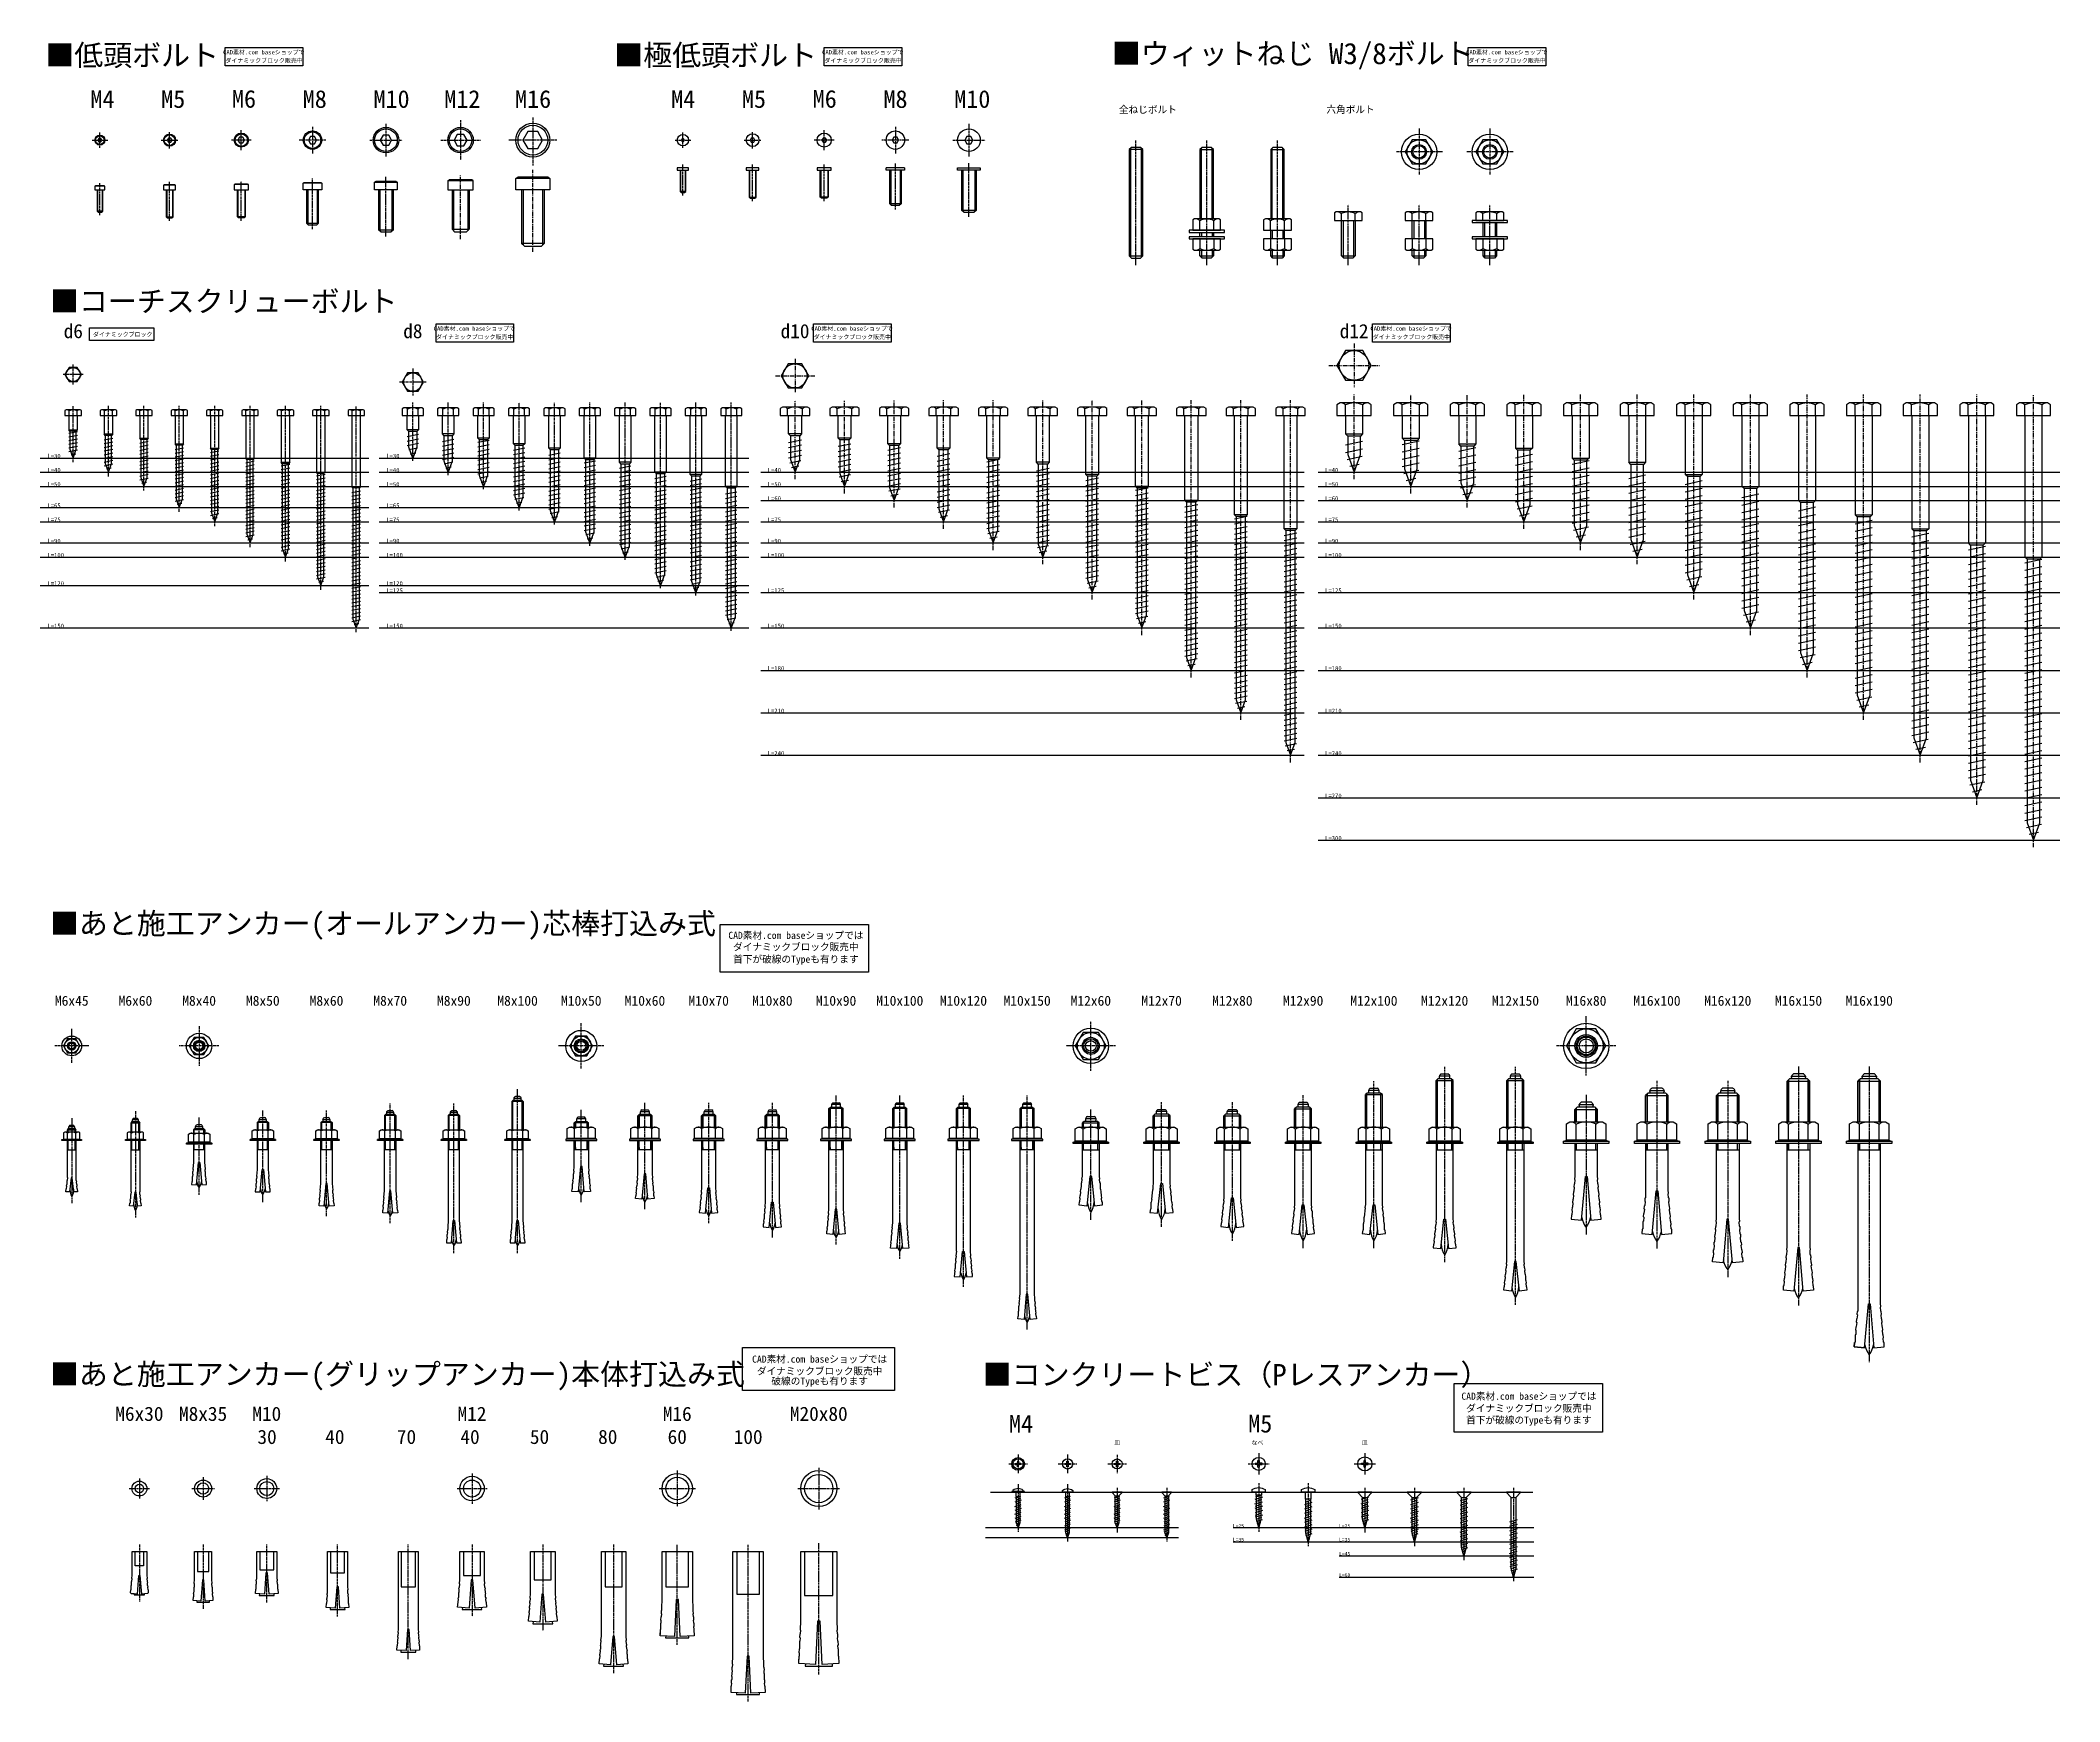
# Model space of a CAD drawing. Header units: millimetres. Extents: x 233 to 3318, y 47 to 2014.
# Drawn here: x 1039 to 2466, y 47 to 1221 of the extents above; entities that cross this region are included whole.
import ezdxf
from ezdxf.enums import TextEntityAlignment as Align

# ---------------------------------------------------------------- set-up
doc = ezdxf.new("R2010")
doc.units = ezdxf.units.MM
doc.linetypes.add('CENTER', pattern=[50.8, 31.75, -6.35, 6.35, -6.35])
doc.linetypes.add('csc_CENTER', pattern=[50.8, 31.75, -6.35, 6.35, -6.35])
doc.layers.get('Defpoints').update_dxf_attribs({"color": 251})
doc.styles.add('ＭＳ ゴシック', font='MS Gothic.ttf')

msp = doc.modelspace()

# ---------------------------------------------------------------- texts
at = {"style": 'ＭＳ ゴシック'}
for s, height, p in [('CAD素材.com baseショップで', 3, (1196.8, 1212.3)), ('CAD素材.com baseショップで', 3, (1620, 1212.3)), ('CAD素材.com baseショップで', 3, (2075, 1212.3)), ('ダイナミックブロック販売中', 3, (1197, 1206.5)), ('ダイナミックブロック販売中', 3, (1620.2, 1206.5)), ('ダイナミックブロック販売中', 3, (2075.2, 1206.5)), ('全ねじボルト', 5, (1821.4, 1171.9)), ('六角ボルト', 5, (1964.6, 1171.9)), ('CAD素材.com baseショップで', 3, (1345.6, 1017.1)), ('ダイナミックブロック販売中', 3, (1345.8, 1011.2)), ('CAD素材.com baseショップで', 3, (1612.4, 1017.1)), ('ダイナミックブロック販売中', 3, (1612.6, 1011.2)), ('CAD素材.com baseショップで', 3, (2007.4, 1017.1)), ('ダイナミックブロック販売中', 3, (2007.6, 1011.2)), ('CAD素材.com baseショップでは', 5, (1572.7, 588.5)), ('ダイナミックブロック販売中', 5, (1572.7, 580.4)), ('首下が破線のTypeも有ります', 5, (1572.7, 571.2)), ('CAD素材.com baseショップでは', 5, (1589.5, 289.1)), ('ダイナミックブロック販売中', 5, (1589.5, 280.7)), ('破線のTypeも有ります', 5, (1589.5, 273.1)), ('CAD素材.com baseショップでは', 5, (2090.6, 262.9)), ('ダイナミックブロック販売中', 5, (2090.6, 254.4)), ('首下が破線のTypeも有ります', 5, (2090.6, 245.6)), ('皿', 3, (1799.7, 230)), ('なべ', 3, (1898.8, 230)), ('皿', 3, (1974.7, 230))]:
    msp.add_text(s, height=height, dxfattribs=at).set_placement(p, align=Align.MIDDLE)
for s, height, p in [('d6', 10, (1062.2, 1015.2)), ('d8', 10, (1302.1, 1015.2)), ('d10', 10, (1572.1, 1015.2)), ('d12', 10, (1967.1, 1015.2)), ('M6x45', 7, (1061.1, 542.1)), ('M6x60', 7, (1106.1, 542.1)), ('M8x40', 7, (1151.1, 542.1)), ('M8x50', 7, (1196.1, 542.1)), ('M8x60', 7, (1241.1, 542.1)), ('M8x70', 7, (1286.1, 542.1)), ('M8x90', 7, (1331.1, 542.1)), ('M8x100', 7, (1376.1, 542.1)), ('M10x50', 7, (1421.1, 542.1)), ('M10x60', 7, (1466.1, 542.1)), ('M10x70', 7, (1511.1, 542.1)), ('M10x80', 7, (1556.1, 542.1)), ('M10x90', 7, (1601.1, 542.1)), ('M10x100', 7, (1646.1, 542.1)), ('M10x120', 7, (1691.1, 542.1)), ('M10x150', 7, (1736.1, 542.1)), ('M12x60', 7, (1781.1, 542.1)), ('M12x70', 7, (1831.1, 542.1)), ('M12x80', 7, (1881.1, 542.1)), ('M12x90', 7, (1931.1, 542.1)), ('M12x100', 7, (1981.1, 542.1)), ('M12x120', 7, (2031.1, 542.1)), ('M12x150', 7, (2081.1, 542.1)), ('M16x80', 7, (2131.1, 542.1)), ('M16x100', 7, (2181.1, 542.1)), ('M16x120', 7, (2231.1, 542.1)), ('M16x150', 7, (2281.1, 542.1)), ('M16x190', 7, (2331.1, 542.1)), ('M6x30', 10, (1108.9, 250.3)), ('M8x35', 10, (1153.9, 250.3)), ('M10', 10, (1198.9, 250.3)), ('M12', 10, (1343.9, 250.3)), ('M16', 10, (1488.9, 250.3)), ('M20x80', 10, (1588.9, 250.3)), ('30', 10, (1199.1, 234)), ('40', 10, (1247, 234)), ('70', 10, (1297.6, 234)), ('40', 10, (1342.5, 234)), ('50', 10, (1391.6, 234)), ('80', 10, (1439.8, 234)), ('60', 10, (1488.9, 234)), ('100', 10, (1539, 234))]:
    msp.add_text(s, height=height, dxfattribs=at).set_placement(p, align=Align.MIDDLE_CENTER)
at = {"color": 6, "style": 'ＭＳ ゴシック'}
msp.add_text('ダイナミックブロック', height=3, dxfattribs=at).set_placement((1097.1, 1013), align=Align.MIDDLE)
at = {"style": 'ＭＳ ゴシック'}
for s, height, p in [('L=30', 3, (1043.9, 925.5)), ('L=30', 3, (1283.3, 925.5)), ('L=40', 3, (1043.9, 915.5)), ('L=40', 3, (1283.3, 915.5)), ('L=40', 3, (1552.8, 915.5)), ('L=40', 3, (1946.6, 915.5)), ('L=50', 3, (1043.9, 905.5)), ('L=50', 3, (1283.3, 905.5)), ('L=50', 3, (1552.8, 905.5)), ('L=50', 3, (1946.6, 905.5)), ('L=65', 3, (1043.9, 890.5)), ('L=65', 3, (1283.3, 890.5)), ('L=60', 3, (1552.8, 895.5)), ('L=60', 3, (1946.6, 895.5)), ('L=75', 3, (1043.9, 880.5)), ('L=75', 3, (1283.3, 880.5)), ('L=75', 3, (1552.8, 880.5)), ('L=75', 3, (1946.6, 880.5)), ('L=90', 3, (1043.9, 865.5)), ('L=100', 3, (1043.9, 855.5)), ('L=90', 3, (1283.3, 865.5)), ('L=100', 3, (1283.3, 855.5)), ('L=90', 3, (1552.8, 865.5)), ('L=100', 3, (1552.8, 855.5)), ('L=90', 3, (1946.6, 865.5)), ('L=100', 3, (1946.6, 855.5)), ('L=120', 3, (1043.9, 835.5)), ('L=120', 3, (1283.3, 835.5)), ('L=125', 3, (1283.3, 830.5)), ('L=125', 3, (1552.8, 830.5)), ('L=125', 3, (1946.6, 830.5)), ('L=150', 3, (1043.9, 805.5)), ('L=150', 3, (1283.3, 805.5)), ('L=150', 3, (1552.8, 805.5)), ('L=150', 3, (1946.6, 805.5)), ('L=180', 3, (1552.8, 775.5)), ('L=180', 3, (1946.6, 775.5)), ('L=210', 3, (1552.8, 745.5)), ('L=210', 3, (1946.6, 745.5)), ('L=240', 3, (1552.8, 715.5)), ('L=240', 3, (1946.6, 715.5)), ('L=270', 3, (1946.6, 685.5)), ('L=300', 3, (1946.6, 655.5)), ('L=25', 2.5, (1881.5, 169.9)), ('L=25', 2.5, (1956.5, 169.9)), ('L=35', 2.5, (1881.5, 160.2)), ('L=35', 2.5, (1956.5, 160.2)), ('L=45', 2.5, (1956.6, 150.2)), ('L=60', 2.5, (1956.6, 135.2))]:
    msp.add_text(s, height=height, dxfattribs=at).set_placement(p)
at = {"attachment_point": 1, "style": 'ＭＳ ゴシック'}
for s, insert, char_height in [('■低頭ボルト', (1042.4, 1217.6), 15), ('■極低頭ボルト', (1444.4, 1217.6), 15), ('■ウィットねじ W3/8ボルト', (1795.9, 1218.8), 15), ('M4', (1074.3, 1185.4), 12.5), ('M5', (1124.3, 1185.4), 12.5), ('M6', (1174.3, 1185.5), 12.5), ('M8', (1224.3, 1185.4), 12.5), ('M10', (1274.3, 1185.4), 12.5), ('M12', (1324.3, 1185.4), 12.5), ('M16', (1374.3, 1185.4), 12.5), ('M4', (1484.6, 1185.4), 12.5), ('M5', (1534.6, 1185.4), 12.5), ('M6', (1584.6, 1185.5), 12.5), ('M8', (1634.6, 1185.4), 12.5), ('M10', (1684.6, 1185.4), 12.5), ('■コーチスクリューボルト', (1045.7, 1043.8), 15), ('■あと施工アンカー(オールアンカー)芯棒打込み式', (1045.7, 604.2), 15), ('■あと施工アンカー(グリップアンカー)本体打込み式', (1045.7, 285.8), 15), ('■コンクリートビス（Pレスアンカー）', (1704.7, 285.5), 15), ('M4', (1723.3, 249.5), 12.5), ('M5', (1892.3, 249.6), 12.5)]:
    msp.add_mtext(s, dxfattribs=dict(at, insert=insert, char_height=char_height))

# ---------------------------------------------------------------- blocks, each defined once
blk = doc.blocks.new('*U86')
at = {"color": 0, "linetype": 'ByBlock', "lineweight": -2}
blk.add_lwpolyline([(-5.8, 0), (5.8, 0), (5.8, 3.5), (4.9, 4), (-4.9, 4), (-5.8, 3.5)], close=True, dxfattribs=at)
for points in [[(-3, 0), (-3, -10), (3, -10), (3, 0)], [(-2.9, 0), (-2.9, 3.3)], [(2.9, 0), (2.9, 3.3)], [(3, -10), (2.2, -11), (-2.3, -11), (-3, -10)], [(3, -11.4), (-3, -12.7)], [(3, -14), (-3, -15.2)], [(-2.3, -11), (-2.3, -23.8), (0, -30), (2.2, -23.8), (2.2, -11)], [(3, -16.6), (-3, -17.9)], [(3, -19.2), (-3, -20.4)], [(3, -21.8), (-3, -23.1)], [(3, -24.4), (-3, -25.7)], [(1.8, -27.2), (-1.5, -27.9)]]:
    blk.add_lwpolyline(points, dxfattribs=at)
at = {"color": 0, "linetype": 'csc_CENTER', "lineweight": -2, "ltscale": 0.05}
blk.add_lwpolyline([(0, -33), (0, 7)], dxfattribs=at)
at = {"color": 0, "linetype": 'ByBlock', "lineweight": -2}
for centre, radius, start, end in [((-4.4, 2), 2.03, 40.6671, 86.4623), ((0, -2.3), 6.27, 62.5775, 117.4225), ((4.4, 2), 2.03, 93.5377, 139.3329)]:
    blk.add_arc(centre, radius, start, end, dxfattribs=at)
blk = doc.blocks.new('*U85')
at = {"color": 0, "linetype": 'csc_CENTER', "lineweight": -2, "ltscale": 0.05}
for points in [[(7, 0), (-7, 0)], [(0, -7), (0, 7)]]:
    blk.add_lwpolyline(points, dxfattribs=at)
at = {"color": 0, "linetype": 'ByBlock', "lineweight": -2}
blk.add_lwpolyline([(-2.9, 5), (-5.8, 0), (-2.9, -5), (2.9, -5), (5.8, 0), (2.9, 5)], close=True, dxfattribs=at)
blk.add_circle((0, 0), 5, dxfattribs=at)
blk = doc.blocks.new('*U87')
at = {"color": 0, "linetype": 'ByBlock', "lineweight": -2}
blk.add_lwpolyline([(-5.8, 0), (5.8, 0), (5.8, 3.5), (4.9, 4), (-4.9, 4), (-5.8, 3.5)], close=True, dxfattribs=at)
for points in [[(-3, 0), (-3, -13), (3, -13), (3, 0)], [(-2.9, 0), (-2.9, 3.3)], [(2.9, 0), (2.9, 3.3)], [(3, -13), (2.2, -14), (-2.3, -14), (-3, -13)], [(-2.3, -14), (-2.3, -33.8), (0, -40), (2.2, -33.8), (2.2, -14)], [(3, -16.1), (-3, -17.4)], [(3, -18.7), (-3, -20)], [(3, -21.4), (-3, -22.7)], [(3, -24), (-3, -25.2)], [(3, -26.6), (-3, -27.9)], [(3, -29.2), (-3, -30.4)], [(3, -31.7), (-3, -33.1)], [(3, -34.4), (-3, -35.7)], [(1.8, -37.2), (-1.5, -37.9)]]:
    blk.add_lwpolyline(points, dxfattribs=at)
at = {"color": 0, "linetype": 'csc_CENTER', "lineweight": -2, "ltscale": 0.05}
blk.add_lwpolyline([(0, -43), (0, 7)], dxfattribs=at)
at = {"color": 0, "linetype": 'ByBlock', "lineweight": -2}
for centre, radius, start, end in [((-4.4, 2), 2.03, 40.6671, 86.4623), ((0, -2.3), 6.27, 62.5775, 117.4225), ((4.4, 2), 2.03, 93.5377, 139.3329)]:
    blk.add_arc(centre, radius, start, end, dxfattribs=at)
blk = doc.blocks.new('*U88')
at = {"color": 0, "linetype": 'ByBlock', "lineweight": -2}
blk.add_lwpolyline([(-5.8, 0), (5.8, 0), (5.8, 3.5), (4.9, 4), (-4.9, 4), (-5.8, 3.5)], close=True, dxfattribs=at)
for points in [[(-3, 0), (-3, -16), (3, -16), (3, 0)], [(-2.9, 0), (-2.9, 3.3)], [(2.9, 0), (2.9, 3.3)], [(3, -16), (2.2, -17), (-2.3, -17), (-3, -16)], [(3, -18.3), (-3, -19.6)], [(3, -20.9), (-3, -22.2)], [(3, -23.5), (-3, -24.8)], [(3, -26.1), (-3, -27.4)], [(-2.3, -17), (-2.3, -43.8), (0, -50), (2.2, -43.8), (2.2, -17)], [(3, -28.7), (-3, -30)], [(3, -31.4), (-3, -32.7)], [(3, -34), (-3, -35.2)], [(3, -36.6), (-3, -37.9)], [(3, -39.2), (-3, -40.4)], [(3, -41.7), (-3, -43.1)], [(3, -44.4), (-3, -45.7)], [(1.8, -47.2), (-1.5, -47.9)]]:
    blk.add_lwpolyline(points, dxfattribs=at)
at = {"color": 0, "linetype": 'csc_CENTER', "lineweight": -2, "ltscale": 0.05}
blk.add_lwpolyline([(0, -53), (0, 7)], dxfattribs=at)
at = {"color": 0, "linetype": 'ByBlock', "lineweight": -2}
for centre, radius, start, end in [((-4.4, 2), 2.03, 40.6671, 86.4623), ((0, -2.3), 6.27, 62.5775, 117.4225), ((4.4, 2), 2.03, 93.5377, 139.3329)]:
    blk.add_arc(centre, radius, start, end, dxfattribs=at)
blk = doc.blocks.new('*U89')
at = {"color": 0, "linetype": 'ByBlock', "lineweight": -2}
blk.add_lwpolyline([(-5.8, 0), (5.8, 0), (5.8, 3.5), (4.9, 4), (-4.9, 4), (-5.8, 3.5)], close=True, dxfattribs=at)
for points in [[(-3, 0), (-3, -20), (3, -20), (3, 0)], [(-2.9, 0), (-2.9, 3.3)], [(2.9, 0), (2.9, 3.3)], [(3, -20), (2.2, -21), (-2.3, -21), (-3, -20)], [(3, -22.9), (-3, -24.2)], [(3, -25.5), (-3, -26.8)], [(3, -28.1), (-3, -29.4)], [(-2.3, -21), (-2.3, -58.8), (0, -65), (2.2, -58.8), (2.2, -21)], [(3, -30.7), (-3, -32)], [(3, -33.3), (-3, -34.6)], [(3, -35.9), (-3, -37.2)], [(3, -38.5), (-3, -39.8)], [(3, -41.1), (-3, -42.4)], [(3, -43.7), (-3, -45)], [(3, -46.4), (-3, -47.7)], [(3, -49), (-3, -50.2)], [(3, -51.6), (-3, -52.9)], [(3, -54.2), (-3, -55.4)], [(3, -56.7), (-3, -58.1)], [(3, -59.4), (-3, -60.7)], [(1.8, -62.2), (-1.5, -62.9)]]:
    blk.add_lwpolyline(points, dxfattribs=at)
at = {"color": 0, "linetype": 'csc_CENTER', "lineweight": -2, "ltscale": 0.05}
blk.add_lwpolyline([(0, -68), (0, 7)], dxfattribs=at)
at = {"color": 0, "linetype": 'ByBlock', "lineweight": -2}
for centre, radius, start, end in [((-4.4, 2), 2.03, 40.6671, 86.4623), ((0, -2.3), 6.27, 62.5775, 117.4225), ((4.4, 2), 2.03, 93.5377, 139.3329)]:
    blk.add_arc(centre, radius, start, end, dxfattribs=at)
blk = doc.blocks.new('*U90')
at = {"color": 0, "linetype": 'ByBlock', "lineweight": -2}
blk.add_lwpolyline([(-5.8, 0), (5.8, 0), (5.8, 3.5), (4.9, 4), (-4.9, 4), (-5.8, 3.5)], close=True, dxfattribs=at)
for points in [[(-3, 0), (-3, -23), (3, -23), (3, 0)], [(-2.9, 0), (-2.9, 3.3)], [(2.9, 0), (2.9, 3.3)], [(3, -23), (2.2, -24), (-2.3, -24), (-3, -23)], [(3, -25.1), (-3, -26.4)], [(3, -27.7), (-3, -29)], [(-2.3, -24), (-2.3, -68.8), (0, -75), (2.2, -68.8), (2.2, -24)], [(3, -30.3), (-3, -31.6)], [(3, -32.9), (-3, -34.2)], [(3, -35.5), (-3, -36.8)], [(3, -38.1), (-3, -39.4)], [(3, -40.7), (-3, -42)], [(3, -43.3), (-3, -44.6)], [(3, -45.9), (-3, -47.2)], [(3, -48.5), (-3, -49.8)], [(3, -51.1), (-3, -52.4)], [(3, -53.7), (-3, -55)], [(3, -56.4), (-3, -57.7)], [(3, -59), (-3, -60.2)], [(3, -61.6), (-3, -62.9)], [(3, -64.2), (-3, -65.4)], [(3, -66.7), (-3, -68.1)], [(3, -69.4), (-3, -70.7)], [(1.8, -72.2), (-1.5, -72.9)]]:
    blk.add_lwpolyline(points, dxfattribs=at)
at = {"color": 0, "linetype": 'csc_CENTER', "lineweight": -2, "ltscale": 0.05}
blk.add_lwpolyline([(0, -78), (0, 7)], dxfattribs=at)
at = {"color": 0, "linetype": 'ByBlock', "lineweight": -2}
for centre, radius, start, end in [((-4.4, 2), 2.03, 40.6671, 86.4623), ((0, -2.3), 6.27, 62.5775, 117.4225), ((4.4, 2), 2.03, 93.5377, 139.3329)]:
    blk.add_arc(centre, radius, start, end, dxfattribs=at)
blk = doc.blocks.new('*U91')
at = {"color": 0, "linetype": 'ByBlock', "lineweight": -2}
blk.add_lwpolyline([(-5.8, 0), (5.8, 0), (5.8, 3.5), (4.9, 4), (-4.9, 4), (-5.8, 3.5)], close=True, dxfattribs=at)
for points in [[(-3, 0), (-3, -30), (3, -30), (3, 0)], [(-2.9, 0), (-2.9, 3.3)], [(2.9, 0), (2.9, 3.3)], [(3, -30), (2.2, -31), (-2.3, -31), (-3, -30)], [(3, -32.3), (-3, -33.6)], [(3, -34.9), (-3, -36.2)], [(3, -37.5), (-3, -38.8)], [(3, -40.1), (-3, -41.4)], [(3, -42.7), (-3, -44)], [(-2.3, -31), (-2.3, -83.8), (0, -90), (2.2, -83.8), (2.2, -31)], [(3, -45.3), (-3, -46.6)], [(3, -47.9), (-3, -49.2)], [(3, -50.5), (-3, -51.8)], [(3, -53.1), (-3, -54.4)], [(3, -55.7), (-3, -57)], [(3, -58.3), (-3, -59.6)], [(3, -60.9), (-3, -62.2)], [(3, -63.5), (-3, -64.8)], [(3, -66.1), (-3, -67.4)], [(3, -68.7), (-3, -70)], [(3, -71.4), (-3, -72.7)], [(3, -74), (-3, -75.2)], [(3, -76.6), (-3, -77.9)], [(3, -79.2), (-3, -80.4)], [(3, -81.7), (-3, -83.1)], [(3, -84.4), (-3, -85.7)], [(1.8, -87.2), (-1.5, -87.9)]]:
    blk.add_lwpolyline(points, dxfattribs=at)
at = {"color": 0, "linetype": 'csc_CENTER', "lineweight": -2, "ltscale": 0.05}
blk.add_lwpolyline([(0, -93), (0, 7)], dxfattribs=at)
at = {"color": 0, "linetype": 'ByBlock', "lineweight": -2}
for centre, radius, start, end in [((-4.4, 2), 2.03, 40.6671, 86.4623), ((0, -2.3), 6.27, 62.5775, 117.4225), ((4.4, 2), 2.03, 93.5377, 139.3329)]:
    blk.add_arc(centre, radius, start, end, dxfattribs=at)
blk = doc.blocks.new('*U92')
at = {"color": 0, "linetype": 'ByBlock', "lineweight": -2}
blk.add_lwpolyline([(-5.8, 0), (5.8, 0), (5.8, 3.5), (4.9, 4), (-4.9, 4), (-5.8, 3.5)], close=True, dxfattribs=at)
for points in [[(-3, 0), (-3, -33), (3, -33), (3, 0)], [(-2.9, 0), (-2.9, 3.3)], [(2.9, 0), (2.9, 3.3)], [(3, -33), (2.2, -34), (-2.3, -34), (-3, -33)], [(3, -34.5), (-3, -35.8)], [(3, -37.1), (-3, -38.4)], [(3, -39.7), (-3, -41)], [(3, -42.3), (-3, -43.6)], [(-2.3, -34), (-2.3, -93.8), (0, -100), (2.2, -93.8), (2.2, -34)], [(3, -44.9), (-3, -46.2)], [(3, -47.5), (-3, -48.8)], [(3, -50.1), (-3, -51.4)], [(3, -52.7), (-3, -54)], [(3, -55.3), (-3, -56.6)], [(3, -57.9), (-3, -59.2)], [(3, -60.5), (-3, -61.8)], [(3, -63.1), (-3, -64.4)], [(3, -65.7), (-3, -67)], [(3, -68.3), (-3, -69.6)], [(3, -70.9), (-3, -72.2)], [(3, -73.5), (-3, -74.8)], [(3, -76.1), (-3, -77.4)], [(3, -78.7), (-3, -80)], [(3, -81.4), (-3, -82.7)], [(3, -83.9), (-3, -85.2)], [(3, -86.6), (-3, -87.9)], [(3, -89.2), (-3, -90.4)], [(3, -91.7), (-3, -93.1)], [(3, -94.3), (-3, -95.7)], [(1.8, -97.2), (-1.5, -97.9)]]:
    blk.add_lwpolyline(points, dxfattribs=at)
at = {"color": 0, "linetype": 'csc_CENTER', "lineweight": -2, "ltscale": 0.05}
blk.add_lwpolyline([(0, -103), (0, 7)], dxfattribs=at)
at = {"color": 0, "linetype": 'ByBlock', "lineweight": -2}
for centre, radius, start, end in [((-4.4, 2), 2.03, 40.6671, 86.4623), ((0, -2.3), 6.27, 62.5775, 117.4225), ((4.4, 2), 2.03, 93.5377, 139.3329)]:
    blk.add_arc(centre, radius, start, end, dxfattribs=at)
blk = doc.blocks.new('*U93')
at = {"color": 0, "linetype": 'ByBlock', "lineweight": -2}
blk.add_lwpolyline([(-5.8, 0), (5.8, 0), (5.8, 3.5), (4.9, 4), (-4.9, 4), (-5.8, 3.5)], close=True, dxfattribs=at)
for points in [[(-3, 0), (-3, -40), (3, -40), (3, 0)], [(-2.9, 0), (-2.9, 3.3)], [(2.9, 0), (2.9, 3.3)], [(3, -40), (2.2, -41), (-2.3, -41), (-3, -40)], [(3, -41.5), (-3, -42.8)], [(-2.3, -41), (-2.3, -113.8), (0, -120), (2.2, -113.8), (2.2, -41)], [(3, -44.1), (-3, -45.4)], [(3, -46.7), (-3, -48)], [(3, -49.3), (-3, -50.6)], [(3, -51.9), (-3, -53.2)], [(3, -54.5), (-3, -55.8)], [(3, -57.1), (-3, -58.4)], [(3, -59.7), (-3, -61)], [(3, -62.3), (-3, -63.6)], [(3, -64.9), (-3, -66.2)], [(3, -67.5), (-3, -68.8)], [(3, -70.1), (-3, -71.4)], [(3, -72.7), (-3, -74)], [(3, -75.3), (-3, -76.6)], [(3, -77.9), (-3, -79.2)], [(3, -80.5), (-3, -81.8)], [(3, -83.1), (-3, -84.4)], [(3, -85.7), (-3, -87)], [(3, -88.3), (-3, -89.6)], [(3, -90.9), (-3, -92.2)], [(3, -93.5), (-3, -94.8)], [(3, -96.1), (-3, -97.4)], [(3, -98.7), (-3, -100)], [(3, -101.3), (-3, -102.7)], [(3, -103.9), (-3, -105.2)], [(3, -106.6), (-3, -107.8)], [(3, -109.2), (-3, -110.4)], [(3, -111.8), (-3, -113.1)], [(3, -114.3), (-3, -115.6)], [(1.8, -117.2), (-1.5, -117.9)]]:
    blk.add_lwpolyline(points, dxfattribs=at)
at = {"color": 0, "linetype": 'csc_CENTER', "lineweight": -2, "ltscale": 0.05}
blk.add_lwpolyline([(0, -123), (0, 7)], dxfattribs=at)
at = {"color": 0, "linetype": 'ByBlock', "lineweight": -2}
for centre, radius, start, end in [((-4.4, 2), 2.03, 40.6671, 86.4623), ((0, -2.3), 6.27, 62.5775, 117.4225), ((4.4, 2), 2.03, 93.5377, 139.3329)]:
    blk.add_arc(centre, radius, start, end, dxfattribs=at)
blk = doc.blocks.new('*U94')
at = {"color": 0, "linetype": 'ByBlock', "lineweight": -2}
blk.add_lwpolyline([(-5.8, 0), (5.8, 0), (5.8, 3.5), (4.9, 4), (-4.9, 4), (-5.8, 3.5)], close=True, dxfattribs=at)
for points in [[(-3, 0), (-3, -50), (3, -50), (3, 0)], [(-2.9, 0), (-2.9, 3.3)], [(2.9, 0), (2.9, 3.3)], [(3, -50), (2.2, -51), (-2.3, -51), (-3, -50)], [(3, -53.3), (-3, -54.6)], [(3, -55.9), (-3, -57.2)], [(-2.3, -51), (-2.3, -143.8), (0, -150), (2.2, -143.8), (2.2, -51)], [(3, -58.5), (-3, -59.8)], [(3, -61.1), (-3, -62.4)], [(3, -63.7), (-3, -65)], [(3, -66.3), (-3, -67.6)], [(3, -68.9), (-3, -70.2)], [(3, -71.5), (-3, -72.8)], [(3, -74.1), (-3, -75.4)], [(3, -76.7), (-3, -78)], [(3, -79.3), (-3, -80.6)], [(3, -81.9), (-3, -83.2)], [(3, -84.5), (-3, -85.8)], [(3, -87.1), (-3, -88.4)], [(3, -89.7), (-3, -91)], [(3, -92.3), (-3, -93.6)], [(3, -94.9), (-3, -96.2)], [(3, -97.5), (-3, -98.8)], [(3, -100.1), (-3, -101.4)], [(3, -102.7), (-3, -104)], [(3, -105.3), (-3, -106.6)], [(3, -107.9), (-3, -109.2)], [(3, -110.5), (-3, -111.8)], [(3, -113.1), (-3, -114.4)], [(3, -115.7), (-3, -117)], [(3, -118.3), (-3, -119.6)], [(3, -120.9), (-3, -122.2)], [(3, -123.5), (-3, -124.8)], [(3, -126.1), (-3, -127.4)], [(3, -128.7), (-3, -130)], [(3, -131.3), (-3, -132.6)], [(3, -133.9), (-3, -135.2)], [(3, -136.6), (-3, -137.8)], [(3, -139.1), (-3, -140.4)], [(3, -141.8), (-3, -143)], [(3, -144.3), (-3, -145.6)], [(1.8, -147.2), (-1.5, -147.9)]]:
    blk.add_lwpolyline(points, dxfattribs=at)
at = {"color": 0, "linetype": 'csc_CENTER', "lineweight": -2, "ltscale": 0.05}
blk.add_lwpolyline([(0, -153), (0, 7)], dxfattribs=at)
at = {"color": 0, "linetype": 'ByBlock', "lineweight": -2}
for centre, radius, start, end in [((-4.4, 2), 2.03, 40.6671, 86.4623), ((0, -2.3), 6.27, 62.5775, 117.4225), ((4.4, 2), 2.03, 93.5377, 139.3329)]:
    blk.add_arc(centre, radius, start, end, dxfattribs=at)

# ---------------------------------------------------------------- linework, layer by layer
at = {"linetype": 'csc_CENTER', "ltscale": 0.05}
for p, q in [((2131.1, 489.2), (2131.1, 531.2)), ((1061.1, 498.2), (1061.1, 522.2)), ((1151.1, 524.2), (1151.1, 496.2)), ((1421.1, 494.2), (1421.1, 526.2)), ((1781.1, 492.7), (1781.1, 527.7)), ((1073.1, 510.2), (1049.1, 510.2)), ((1165.1, 510.2), (1137.1, 510.2)), ((1437.1, 510.2), (1405.1, 510.2)), ((1798.6, 510.2), (1763.6, 510.2)), ((2152.1, 510.2), (2110.1, 510.2)), ((1981.1, 367.4), (1981.1, 485.4)), ((2031.1, 357.4), (2031.1, 495.4)), ((2081.1, 327.4), (2081.1, 495.4)), ((2181.1, 485.6), (2181.1, 366.9)), ((2231.1, 485.6), (2231.1, 346.9)), ((2281.1, 495.6), (2281.1, 326.9)), ((2331.1, 495.6), (2331.1, 286.9)), ((1376.1, 363.9), (1376.1, 479.6)), ((1601.1, 369.9), (1601.1, 475.1)), ((1646.1, 359.9), (1646.1, 475.1)), ((1691.1, 339.9), (1691.1, 475.1)), ((1736.1, 309.9), (1736.1, 475.1)), ((1931.1, 367.4), (1931.1, 475.4)), ((2131.1, 475.6), (2131.1, 376.9)), ((1061.1, 459.1), (1061.1, 398.9)), ((1106.1, 464.1), (1106.1, 388.9)), ((1151.1, 404.9), (1151.1, 459.6)), ((1196.1, 399.9), (1196.1, 464.6)), ((1241.1, 389.9), (1241.1, 464.6)), ((1286.1, 384.9), (1286.1, 469.6)), ((1331.1, 363.9), (1331.1, 469.6)), ((1421.1, 399.9), (1421.1, 465.1)), ((1466.1, 394.9), (1466.1, 470.1)), ((1511.1, 384.9), (1511.1, 470.1)), ((1556.1, 374.9), (1556.1, 470.1)), ((1781.1, 387.4), (1781.1, 465.4)), ((1831.1, 382.4), (1831.1, 470.4)), ((1881.1, 372.4), (1881.1, 470.4)), ((1723.1, 214.9), (1736.3, 214.9)), ((1729.7, 221.5), (1729.7, 208.3)), ((1758.1, 214.9), (1771.3, 214.9)), ((1764.7, 221.5), (1764.7, 208.3)), ((1793.2, 214.9), (1806.2, 214.9)), ((1799.7, 221.4), (1799.7, 208.4)), ((1892.2, 214.9), (1907.2, 214.9)), ((1899.7, 222.4), (1899.7, 207.4)), ((1967.2, 214.9), (1982.2, 214.9)), ((1974.7, 222.4), (1974.7, 207.4)), ((1729.7, 200.5), (1729.7, 166.9)), ((1764.7, 200.5), (1764.7, 159.9)), ((1899.7, 201.2), (1899.7, 166.9)), ((1934.7, 201.2), (1934.7, 156.9)), ((1799.7, 197.9), (1799.7, 166.5)), ((1834.7, 197.9), (1834.7, 159.9)), ((1974.7, 197.9), (1974.7, 166.5)), ((2009.7, 197.9), (2009.7, 156.9)), ((2044.7, 197.9), (2044.7, 146.9)), ((2079.7, 197.9), (2079.7, 131.9)), ((1108.9, 158), (1108.9, 117.5)), ((1153.9, 158), (1153.9, 112.3)), ((1198.9, 117), (1198.9, 158)), ((1248.9, 107), (1248.9, 158)), ((1298.9, 77), (1298.9, 158)), ((1343.9, 158), (1343.9, 107)), ((1393.9, 158), (1393.9, 97)), ((1443.9, 158), (1443.9, 67)), ((1488.9, 87), (1488.9, 158)), ((1538.9, 47), (1538.9, 158)), ((1588.9, 66.1), (1588.9, 158.9))]:
    msp.add_line(p, q, dxfattribs=at)
for p, q in [((2025.1, 452.8), (2025.1, 485.8)), ((2026, 452.8), (2026, 486.7)), ((2028.4, 490.4), (2033.7, 490.4)), ((2036.1, 452.8), (2036.1, 486.7)), ((2037.1, 452.8), (2037.1, 485.8)), ((2075.1, 452.8), (2075.1, 485.8)), ((2076, 452.8), (2076, 486.7)), ((2078.4, 490.4), (2083.7, 490.4)), ((2086.1, 452.8), (2086.1, 486.7)), ((2087.1, 452.8), (2087.1, 485.8)), ((2273.1, 456.5), (2273.1, 485.2)), ((2274.1, 486.3), (2274.1, 456.5)), ((2274.1, 456.5), (2274.1, 486.3)), ((2277.7, 490.6), (2284.5, 490.6)), ((2288, 486.3), (2288, 456.5)), ((2288, 456.5), (2288, 486.3)), ((2289.1, 456.5), (2289.1, 485.2)), ((2323.1, 456.5), (2323.1, 485.2)), ((2324.1, 486.3), (2324.1, 456.5)), ((2324.1, 456.5), (2324.1, 486.3)), ((2327.7, 490.6), (2334.5, 490.6)), ((2338, 486.3), (2338, 456.5)), ((2338, 456.5), (2338, 486.3)), ((2339.1, 456.5), (2339.1, 485.2)), ((1372.1, 471), (1372.1, 451)), ((1374.6, 474.6), (1377.6, 474.6)), ((1380.1, 471), (1380.1, 451)), ((1975.1, 452.8), (1975.1, 475.8)), ((1976, 452.8), (1976, 476.7)), ((1978.4, 480.4), (1983.7, 480.4)), ((1986.1, 452.8), (1986.1, 476.7)), ((1987.1, 452.8), (1987.1, 475.8)), ((2173.1, 456.5), (2173.1, 475.2)), ((2174.1, 476.3), (2174.1, 456.5)), ((2174.1, 456.5), (2174.1, 476.3)), ((2177.7, 480.6), (2184.5, 480.6)), ((2188, 476.3), (2188, 456.5)), ((2188, 456.5), (2188, 476.3)), ((2189.1, 456.5), (2189.1, 475.2)), ((2223.1, 456.5), (2223.1, 475.2)), ((2224.1, 476.3), (2224.1, 456.5)), ((2224.1, 456.5), (2224.1, 476.3)), ((2227.7, 480.6), (2234.5, 480.6)), ((2238, 476.3), (2238, 456.5)), ((2238, 456.5), (2238, 476.3)), ((2239.1, 456.5), (2239.1, 475.2)), ((1103.6, 449.3), (1103.6, 456.6)), ((1104.7, 459.1), (1107.5, 459.1)), ((1108.5, 449.3), (1108.5, 456.6)), ((1194.6, 459.6), (1197.6, 459.6)), ((1239.6, 459.6), (1242.6, 459.6)), ((1282.1, 461), (1282.1, 451)), ((1284.6, 464.6), (1287.6, 464.6)), ((1290.1, 461), (1290.1, 451)), ((1327.1, 461), (1327.1, 451)), ((1329.6, 464.6), (1332.6, 464.6)), ((1335.1, 461), (1335.1, 451)), ((1418.8, 460.1), (1423.3, 460.1)), ((1461.1, 452.8), (1461.1, 460.9)), ((1463.8, 465.1), (1468.3, 465.1)), ((1471.1, 452.8), (1471.1, 460.9)), ((1506.1, 452.8), (1506.1, 460.9)), ((1508.8, 465.1), (1513.3, 465.1)), ((1516.1, 452.8), (1516.1, 460.9)), ((1551.1, 452.8), (1551.1, 460.9)), ((1553.8, 465.1), (1558.3, 465.1)), ((1561.1, 452.8), (1561.1, 460.9)), ((1596.1, 452.8), (1596.1, 465.9)), ((1598.8, 470.1), (1603.3, 470.1)), ((1606.1, 452.8), (1606.1, 465.9)), ((1641.1, 452.8), (1641.1, 465.9)), ((1643.8, 470.1), (1648.3, 470.1)), ((1651.1, 452.8), (1651.1, 465.9)), ((1686.1, 452.8), (1686.1, 465.9)), ((1688.8, 470.1), (1693.3, 470.1)), ((1696.1, 452.8), (1696.1, 465.9)), ((1731.1, 452.8), (1731.1, 465.9)), ((1733.8, 470.1), (1738.3, 470.1)), ((1741.1, 452.8), (1741.1, 465.9)), ((1776, 452.8), (1776, 456.7)), ((1778.4, 460.4), (1783.7, 460.4)), ((1786.1, 452.8), (1786.1, 456.7)), ((1825.1, 452.8), (1825.1, 460.8)), ((1826, 452.8), (1826, 461.7)), ((1828.4, 465.4), (1833.7, 465.4)), ((1836.1, 452.8), (1836.1, 461.7)), ((1837.1, 452.8), (1837.1, 460.8)), ((1875.1, 452.8), (1875.1, 460.8)), ((1876, 452.8), (1876, 461.7)), ((1878.4, 465.4), (1883.7, 465.4)), ((1886.1, 452.8), (1886.1, 461.7)), ((1887.1, 452.8), (1887.1, 460.8)), ((1925.1, 452.8), (1925.1, 465.8)), ((1926, 452.8), (1926, 466.7)), ((1928.4, 470.4), (1933.7, 470.4)), ((1936.1, 452.8), (1936.1, 466.7)), ((1937.1, 452.8), (1937.1, 465.8)), ((2123.1, 456.5), (2123.1, 465.2)), ((2124.1, 466.3), (2124.1, 456.5)), ((2124.1, 456.5), (2124.1, 466.3)), ((2127.7, 470.6), (2134.5, 470.6)), ((2138, 466.3), (2138, 456.5)), ((2138, 456.5), (2138, 466.3)), ((2139.1, 456.5), (2139.1, 465.2)), ((1058.1, 449.3), (1058.1, 450.7)), ((1058.2, 444.3), (1058.2, 448.6)), ((1058.6, 449.3), (1058.6, 451.6)), ((1058.6, 436.9), (1058.6, 443.3)), ((1059.7, 454.1), (1062.5, 454.1)), ((1063.5, 449.3), (1063.5, 451.6)), ((1063.5, 436.9), (1063.5, 443.3)), ((1063.9, 444.3), (1063.9, 448.6)), ((1064.1, 449.3), (1064.1, 450.7)), ((1103.1, 449.3), (1103.1, 455.7)), ((1103.2, 444.3), (1103.2, 448.6)), ((1103.6, 436.9), (1103.6, 443.3)), ((1108.5, 436.9), (1108.5, 443.3)), ((1108.9, 444.3), (1108.9, 448.6)), ((1109.1, 449.3), (1109.1, 455.7)), ((1147.1, 451), (1147.1, 448.6)), ((1147.3, 442.1), (1147.3, 447.7)), ((1149.6, 454.6), (1152.6, 454.6)), ((1154.8, 442.1), (1154.8, 447.7)), ((1155.1, 451), (1155.1, 448.6)), ((1192.1, 456), (1192.1, 451)), ((1192.3, 444.5), (1192.3, 450.1)), ((1199.8, 444.5), (1199.8, 450.1)), ((1200.1, 456), (1200.1, 451)), ((1237.1, 456), (1237.1, 451)), ((1237.3, 444.5), (1237.3, 450.1)), ((1244.8, 444.5), (1244.8, 450.1)), ((1245.1, 456), (1245.1, 451)), ((1282.3, 444.5), (1282.3, 450.1)), ((1289.8, 444.5), (1289.8, 450.1)), ((1327.3, 444.5), (1327.3, 450.1)), ((1334.8, 444.5), (1334.8, 450.1)), ((1372.3, 444.5), (1372.3, 450.1)), ((1379.8, 444.5), (1379.8, 450.1)), ((1416.1, 452.8), (1416.1, 455.9)), ((1416.2, 444.8), (1416.2, 451.7)), ((1426, 444.8), (1426, 451.7)), ((1426.1, 452.8), (1426.1, 455.9)), ((1461.2, 444.8), (1461.2, 451.7)), ((1471, 444.8), (1471, 451.7)), ((1506.2, 444.8), (1506.2, 451.7)), ((1516, 444.8), (1516, 451.7)), ((1551.2, 444.8), (1551.2, 451.7)), ((1561, 444.8), (1561, 451.7)), ((1596.2, 444.8), (1596.2, 451.7)), ((1606, 444.8), (1606, 451.7)), ((1641.2, 444.8), (1641.2, 451.7)), ((1651, 444.8), (1651, 451.7)), ((1686.1, 365.1), (1686.1, 443.3)), ((1686.2, 444.8), (1686.2, 451.7)), ((1696, 444.8), (1696, 451.7)), ((1731.2, 444.8), (1731.2, 451.7)), ((1741, 444.8), (1741, 451.7)), ((1775.1, 452.8), (1775.1, 455.8)), ((1775.6, 442.8), (1775.6, 451.4)), ((1786.5, 442.8), (1786.5, 451.4)), ((1787.1, 452.8), (1787.1, 455.8)), ((1825.6, 442.8), (1825.6, 451.4)), ((1836.5, 442.8), (1836.5, 451.4)), ((1875.6, 442.8), (1875.6, 451.4)), ((1886.5, 442.8), (1886.5, 451.4)), ((1925.6, 442.8), (1925.6, 451.4)), ((1936.5, 442.8), (1936.5, 451.4)), ((1975.6, 442.8), (1975.6, 451.4)), ((1986.5, 442.8), (1986.5, 451.4)), ((2025.6, 442.8), (2025.6, 451.4)), ((2036.5, 442.8), (2036.5, 451.4)), ((2075.6, 442.8), (2075.6, 451.4)), ((2086.5, 442.8), (2086.5, 451.4)), ((2124.1, 443.5), (2124.1, 454.8)), ((2138, 443.5), (2138, 454.8)), ((2174.1, 443.5), (2174.1, 454.8)), ((2188, 443.5), (2188, 454.8)), ((2224.1, 443.5), (2224.1, 454.8)), ((2238, 443.5), (2238, 454.8)), ((2274.1, 443.5), (2274.1, 454.8)), ((2288, 443.5), (2288, 454.8)), ((2324.1, 443.5), (2324.1, 454.8)), ((2338, 443.5), (2338, 454.8)), ((1058.1, 436.9), (1064.1, 436.9)), ((1103.1, 436.9), (1109.1, 436.9)), ((1776, 436.9), (1776, 441.2)), ((1786.1, 436.9), (1786.1, 441.2)), ((1826, 436.9), (1826, 441.2)), ((1836.1, 436.9), (1836.1, 441.2)), ((1876, 436.9), (1876, 441.2)), ((1886.1, 436.9), (1886.1, 441.2)), ((1926, 436.9), (1926, 441.2)), ((1936.1, 436.9), (1936.1, 441.2)), ((1976, 436.9), (1976, 441.2)), ((1986.1, 436.9), (1986.1, 441.2)), ((2026, 436.9), (2026, 441.2)), ((2036.1, 436.9), (2036.1, 441.2)), ((2076, 436.9), (2076, 441.2)), ((2086.1, 436.9), (2086.1, 441.2)), ((2123.1, 436.9), (2139.1, 436.9)), ((2124.1, 441.2), (2124.1, 436.9)), ((2124.1, 436.9), (2124.1, 441.2)), ((2138, 436.9), (2138, 441.2)), ((2173.1, 436.9), (2189.1, 436.9)), ((2174.1, 441.2), (2174.1, 436.9)), ((2174.1, 436.9), (2174.1, 441.2)), ((2188, 436.9), (2188, 441.2)), ((2223.1, 436.9), (2239.1, 436.9)), ((2224.1, 441.2), (2224.1, 436.9)), ((2224.1, 436.9), (2224.1, 441.2)), ((2238, 436.9), (2238, 441.2)), ((2273.1, 436.9), (2289.1, 436.9)), ((2274.1, 441.2), (2274.1, 436.9)), ((2274.1, 436.9), (2274.1, 441.2)), ((2288, 436.9), (2288, 441.2)), ((2323.1, 436.9), (2339.1, 436.9)), ((2324.1, 441.2), (2324.1, 436.9)), ((2324.1, 436.9), (2324.1, 441.2)), ((2338, 436.9), (2338, 441.2)), ((1727.7, 214.4), (1727.7, 215.3)), ((1727.7, 215.3), (1728.7, 215.3)), ((1727.7, 214.4), (1728.7, 214.4)), ((1729.2, 216.9), (1729.2, 215.8)), ((1729.2, 216.9), (1730.1, 216.9)), ((1730.1, 216.9), (1730.1, 215.8)), ((1731.7, 215.3), (1730.6, 215.3)), ((1731.7, 214.4), (1730.6, 214.4)), ((1731.7, 215.3), (1731.7, 214.4)), ((1729.2, 212.9), (1729.2, 213.9)), ((1730.1, 212.9), (1729.2, 212.9)), ((1730.1, 212.9), (1730.1, 213.9)), ((1731.4, 191.8), (1727.5, 190.6)), ((1731.8, 189.2), (1727.5, 187.8)), ((1727.5, 184.9), (1731.8, 186.3)), ((1731.3, 190.6), (1728, 189.2)), ((1731.3, 187.8), (1728, 186.3)), ((1728.2, 194.6), (1728.2, 191.9)), ((1728.2, 191.9), (1731.1, 191.9)), ((1728.4, 191.9), (1728.4, 173.3)), ((1730.9, 191.9), (1730.9, 173.3)), ((1731.1, 191.9), (1731.1, 194.6)), ((1766.4, 191.8), (1762.5, 190.6)), ((1766.8, 189.2), (1762.5, 187.8)), ((1762.5, 184.9), (1766.8, 186.3)), ((1766.3, 190.6), (1763, 189.2)), ((1766.3, 187.8), (1763, 186.3)), ((1803.2, 194.6), (1796.2, 194.6)), ((1801.4, 191.8), (1797.5, 190.6)), ((1801.8, 189.2), (1797.5, 187.8)), ((1797.5, 184.9), (1801.8, 186.3)), ((1801.3, 190.6), (1798, 189.2)), ((1801.3, 187.8), (1798, 186.3)), ((1838.2, 194.6), (1831.2, 194.6)), ((1836.4, 191.8), (1832.5, 190.6)), ((1836.8, 189.2), (1832.5, 187.8)), ((1832.5, 184.9), (1836.8, 186.3)), ((1836.3, 190.6), (1833, 189.2)), ((1836.3, 187.8), (1833, 186.3)), ((1833.4, 192.3), (1833.4, 166.3)), ((1835.9, 192.3), (1835.9, 166.3)), ((1902.3, 191.4), (1897, 189.8)), ((1897, 186.6), (1902.3, 188.2)), ((1901.8, 189.8), (1897.5, 188.2)), ((1897.5, 185.1), (1901.8, 186.6)), ((1937.3, 187.7), (1932, 186.1)), ((1936.6, 189.2), (1932.5, 187.7)), ((1936.6, 186), (1932.5, 184.6)), ((1969.7, 194.9), (1969.7, 194.6)), ((1979.7, 194.9), (1969.7, 194.9)), ((1977.3, 191.4), (1972, 189.8)), ((1972, 186.6), (1977.3, 188.2)), ((1976.8, 189.8), (1972.5, 188.2)), ((1972.5, 185.1), (1976.8, 186.6)), ((1979.7, 194.9), (1979.7, 194.6)), ((2014.7, 194.6), (2004.7, 194.6)), ((2004.7, 194.6), (2008.1, 191.2)), ((2012.3, 190.9), (2007, 189.3)), ((2012.3, 187.7), (2007, 186.1)), ((2011.6, 189.2), (2007.5, 187.7)), ((2011.6, 186), (2007.5, 184.6)), ((2014.7, 194.6), (2011.3, 191.2)), ((2049.7, 194.6), (2039.7, 194.6)), ((2039.7, 194.6), (2043.1, 191.2)), ((2047.3, 190.3), (2042, 188.8)), ((2047.3, 187.2), (2042, 185.6)), ((2046.6, 188.7), (2042.5, 187.2)), ((2046.6, 185.5), (2042.5, 184)), ((2049.7, 194.6), (2046.3, 191.2)), ((2084.7, 194.6), (2074.7, 194.6)), ((2074.7, 194.6), (2078.1, 191.2)), ((2084.7, 194.6), (2081.3, 191.2)), ((1731.8, 183.5), (1727.5, 182.1)), ((1727.5, 179.3), (1731.8, 180.7)), ((1727.6, 176.5), (1731.8, 177.9)), ((1731.7, 175.1), (1727.7, 173.7)), ((1731.3, 184.9), (1728, 183.5)), ((1731.3, 182.1), (1728, 180.7)), ((1731.3, 179.3), (1728, 177.9)), ((1731.3, 176.5), (1728, 175.1)), ((1728.4, 173.3), (1729.7, 169.9)), ((1728.5, 172.5), (1731.3, 173.7)), ((1728.7, 171.4), (1730.9, 172.2)), ((1730.9, 173.3), (1729.7, 169.9)), ((1766.8, 183.5), (1762.5, 182.1)), ((1762.5, 179.3), (1766.8, 180.7)), ((1762.6, 176.5), (1766.8, 177.9)), ((1766.6, 172.3), (1762.6, 170.9)), ((1766.7, 175.1), (1762.7, 173.7)), ((1766.2, 173.7), (1762.9, 172.3)), ((1766.3, 184.9), (1763, 183.5)), ((1766.3, 182.1), (1763, 180.7)), ((1766.3, 179.3), (1763, 177.9)), ((1766.3, 176.5), (1763, 175.1)), ((1801.8, 183.5), (1797.5, 182.1)), ((1797.5, 179.3), (1801.8, 180.7)), ((1797.6, 176.5), (1801.8, 177.9)), ((1801.7, 175.1), (1797.7, 173.7)), ((1801.3, 184.9), (1798, 183.5)), ((1801.3, 182.1), (1798, 180.7)), ((1801.3, 179.3), (1798, 177.9)), ((1801.3, 176.5), (1798, 175.1)), ((1798.5, 172.5), (1801.3, 173.7)), ((1798.7, 171.4), (1800.9, 172.2)), ((1836.8, 183.5), (1832.5, 182.1)), ((1832.5, 179.3), (1836.8, 180.7)), ((1832.6, 176.5), (1836.8, 177.9)), ((1836.6, 172.3), (1832.6, 170.9)), ((1836.7, 175.1), (1832.7, 173.7)), ((1836.2, 173.7), (1832.9, 172.3)), ((1836.3, 184.9), (1833, 183.5)), ((1836.3, 182.1), (1833, 180.7)), ((1836.3, 179.3), (1833, 177.9)), ((1836.3, 176.5), (1833, 175.1)), ((1902.3, 185.1), (1897, 183.5)), ((1902.3, 181.9), (1897.1, 180.3)), ((1902.3, 178.7), (1897.2, 177.2)), ((1901.8, 183.5), (1897.5, 181.9)), ((1897.5, 178.7), (1901.8, 180.3)), ((1901.8, 177.1), (1897.7, 175.6)), ((1902.2, 175.5), (1897.8, 174.2)), ((1898.6, 172.8), (1901.1, 173.7)), ((1900.5, 172), (1899, 171.5)), ((1937.3, 184.6), (1932, 183)), ((1937.3, 181.4), (1932, 179.8)), ((1932, 176.6), (1937.3, 178.2)), ((1937.3, 175.1), (1932, 173.5)), ((1937.3, 171.9), (1932.1, 170.3)), ((1936.6, 182.9), (1932.5, 181.4)), ((1936.8, 179.8), (1932.5, 178.2)), ((1932.5, 175.1), (1936.8, 176.6)), ((1936.8, 173.5), (1932.5, 171.9)), ((1977.3, 185.1), (1972, 183.5)), ((1977.3, 181.9), (1972.1, 180.3)), ((1977.3, 178.7), (1972.2, 177.2)), ((1976.8, 183.5), (1972.5, 181.9)), ((1972.5, 178.7), (1976.8, 180.3)), ((1976.8, 177.1), (1972.7, 175.6)), ((1977.2, 175.5), (1972.8, 174.2)), ((1973.6, 172.8), (1976.1, 173.7)), ((1975.5, 172), (1974, 171.5)), ((2012.3, 184.6), (2007, 183)), ((2012.3, 181.4), (2007, 179.8)), ((2007, 176.6), (2012.3, 178.2)), ((2012.3, 175.1), (2007, 173.5)), ((2012.3, 171.9), (2007.1, 170.3)), ((2011.6, 182.9), (2007.5, 181.4)), ((2011.8, 179.8), (2007.5, 178.2)), ((2007.5, 175.1), (2011.8, 176.6)), ((2011.8, 173.5), (2007.5, 171.9)), ((2047.3, 184), (2042, 182.4)), ((2047.3, 180.9), (2042, 179.3)), ((2047.3, 177.7), (2042, 176.1)), ((2047.3, 174.6), (2042, 173)), ((2047.3, 171.4), (2042, 169.8)), ((2046.6, 182.4), (2042.5, 180.9)), ((2046.6, 179.2), (2042.5, 177.7)), ((2046.6, 176), (2042.5, 174.6)), ((2046.6, 172.9), (2042.5, 171.4)), ((2082.3, 175.3), (2077, 173.8)), ((2082.3, 172.2), (2077, 170.6)), ((2081.6, 173.7), (2077.5, 172.2)), ((1730.2, 170.8), (1729.3, 170.5)), ((1766.5, 169.5), (1762.5, 168.1)), ((1766, 168.1), (1762.7, 166.7)), ((1766.1, 170.9), (1762.8, 169.5)), ((1763.5, 165.5), (1766.3, 166.7)), ((1763.7, 164.4), (1765.9, 165.2)), ((1765.2, 163.8), (1764.3, 163.5)), ((1800.2, 170.8), (1799.3, 170.5)), ((1836.5, 169.5), (1832.5, 168.1)), ((1836, 168.1), (1832.7, 166.7)), ((1836.1, 170.9), (1832.8, 169.5)), ((1833.4, 166.3), (1834.7, 162.9)), ((1833.5, 165.5), (1836.3, 166.7)), ((1833.7, 164.4), (1835.9, 165.2)), ((1835.2, 163.8), (1834.3, 163.5)), ((1835.9, 166.3), (1834.7, 162.9)), ((1899.9, 170.3), (1899.5, 170.2)), ((1937.3, 168.7), (1932.2, 167.2)), ((1932.5, 168.7), (1936.8, 170.3)), ((1936.8, 167.1), (1932.7, 165.6)), ((1937.2, 165.5), (1932.8, 164.2)), ((1933.6, 162.8), (1936.1, 163.7)), ((1935.5, 162), (1934, 161.5)), ((1934.9, 160.3), (1934.5, 160.2)), ((1974.9, 170.3), (1974.5, 170.2)), ((2012.3, 168.7), (2007.2, 167.2)), ((2007.5, 168.7), (2011.8, 170.3)), ((2011.8, 167.1), (2007.7, 165.6)), ((2012.2, 165.5), (2007.8, 164.2)), ((2008.6, 162.8), (2011.1, 163.7)), ((2010.5, 162), (2009, 161.5)), ((2009.9, 160.3), (2009.5, 160.2)), ((2042, 166.6), (2047.3, 168.2)), ((2047.3, 165.1), (2042, 163.5)), ((2047.3, 161.9), (2042.1, 160.3)), ((2047.3, 158.7), (2042.2, 157.2)), ((2046.8, 169.8), (2042.5, 168.2)), ((2042.5, 165.1), (2046.8, 166.6)), ((2046.8, 163.5), (2042.5, 161.9)), ((2042.5, 158.7), (2046.8, 160.3)), ((2046.8, 157.1), (2042.7, 155.6)), ((2082.3, 169), (2077, 167.4)), ((2082.3, 165.9), (2077, 164.3)), ((2082.3, 162.7), (2077, 161.1)), ((2082.3, 159.6), (2077, 158)), ((2081.6, 170.5), (2077.5, 169)), ((2081.6, 167.4), (2077.5, 165.9)), ((2081.6, 164.2), (2077.5, 162.7)), ((2081.6, 161), (2077.5, 159.6)), ((2081.6, 157.9), (2077.5, 156.4)), ((2047.2, 155.5), (2042.8, 154.2)), ((2043.6, 152.8), (2046.1, 153.7)), ((2045.5, 152), (2044, 151.5)), ((2044.9, 150.3), (2044.5, 150.2)), ((2082.3, 156.4), (2077, 154.8)), ((2077, 151.6), (2082.3, 153.2)), ((2082.3, 150.1), (2077, 148.5)), ((2082.3, 146.9), (2077.1, 145.3)), ((2082.3, 143.7), (2077.2, 142.2)), ((2081.8, 154.8), (2077.5, 153.2)), ((2077.5, 150.1), (2081.8, 151.6)), ((2081.8, 148.5), (2077.5, 146.9)), ((2077.5, 143.7), (2081.8, 145.3)), ((2081.8, 142.1), (2077.7, 140.6)), ((2082.2, 140.5), (2077.8, 139.2)), ((2078.6, 137.8), (2081.1, 138.7)), ((2080.5, 137), (2079, 136.5)), ((2079.9, 135.3), (2079.5, 135.2)), ((1102.7, 123.9), (1102.9, 125.9)), ((1477, 94.5), (1477.1, 97.9)), ((1574.8, 75), (1575, 79)), ((1527, 54.5), (1527.1, 57.9))]:
    msp.add_line(p, q)
for points in [[(1169.6, 1215.6), (1224.3, 1215.6), (1224.3, 1202.5), (1169.6, 1202.5)], [(1592.8, 1215.6), (1647.6, 1215.6), (1647.6, 1202.5), (1592.8, 1202.5)], [(2047.8, 1215.6), (2102.6, 1215.6), (2102.6, 1202.5), (2047.8, 1202.5)], [(1383.4, 1144.1), (1390.3, 1144.1), (1393.8, 1150.1), (1390.3, 1156.1), (1383.4, 1156.1), (1379.9, 1150.1)], [(1080.3, 1148.8), (1081.7, 1148.8), (1082.4, 1150.1), (1081.7, 1151.3), (1080.3, 1151.3), (1079.6, 1150.1)], [(1129.4, 1151.6), (1128.5, 1150.1), (1129.4, 1148.6), (1131.1, 1148.6), (1132, 1150.1), (1131.1, 1151.6)], [(1179.7, 1152.1), (1178.5, 1150.1), (1179.7, 1148.1), (1182, 1148.1), (1183.2, 1150.1), (1182, 1152.1)], [(1229.7, 1147.6), (1232.6, 1147.6), (1234.1, 1150.1), (1232.6, 1152.6), (1229.7, 1152.6), (1228.3, 1150.1)], [(1281.1, 1146.6), (1285.1, 1146.6), (1287.1, 1150.1), (1285.1, 1153.6), (1281.1, 1153.6), (1279.1, 1150.1)], [(1331.2, 1150.1), (1333.5, 1146.1), (1338.2, 1146.1), (1340.5, 1150.1), (1338.2, 1154.1), (1333.5, 1154.1)], [(1492.3, 1149.1), (1493.4, 1149.1), (1494, 1150.1), (1493.4, 1151.1), (1492.3, 1151.1), (1491.7, 1150.1)], [(1541.2, 1151.6), (1540.4, 1150.1), (1541.2, 1148.6), (1543, 1148.6), (1543.8, 1150.1), (1543, 1151.6)], [(1591.9, 1151.6), (1591, 1150.1), (1591.9, 1148.6), (1593.6, 1148.6), (1594.5, 1150.1), (1593.6, 1151.6)], [(1641.9, 1152.1), (1640.7, 1150.1), (1641.9, 1148.1), (1644.2, 1148.1), (1645.3, 1150.1), (1644.2, 1152.1)], [(1693.5, 1147.6), (1696.4, 1147.6), (1697.8, 1150.1), (1696.4, 1152.6), (1693.5, 1152.6), (1692.1, 1150.1)], [(2008.1, 1133.3), (2017.9, 1133.3), (2022.8, 1141.8), (2017.9, 1150.3), (2008.1, 1150.3), (2003.2, 1141.8)], [(2058.1, 1133.3), (2067.9, 1133.3), (2072.8, 1141.8), (2067.9, 1150.3), (2058.1, 1150.3), (2053.2, 1141.8)], [(1496.9, 1130.5), (1488.9, 1130.5), (1488.9, 1129), (1496.9, 1129)], [(1546.6, 1130.5), (1537.6, 1130.5), (1537.6, 1129), (1546.6, 1129)], [(1597.7, 1130.5), (1587.7, 1130.5), (1587.7, 1129), (1597.7, 1129)], [(1703, 1129), (1687, 1129), (1687, 1130.5), (1703, 1130.5)], [(1084.5, 1117.6), (1077.5, 1117.6), (1077.5, 1115.1), (1084.5, 1115.1)], [(1134.5, 1118.3), (1126, 1118.3), (1126, 1115.1), (1134.5, 1115.1)], [(1185.9, 1118.7), (1175.9, 1118.7), (1175.9, 1115.1), (1185.9, 1115.1)], [(1237.7, 1119.6), (1224.7, 1119.6), (1225.4, 1120.1), (1237, 1120.1)], [(1291.1, 1115.1), (1275.1, 1115.1), (1275.1, 1120.5), (1291.1, 1120.5)], [(1326.8, 1121.4), (1326.8, 1115.1), (1344.8, 1115.1), (1344.8, 1121.4)], [(1376.4, 1124.1), (1397.4, 1124.1), (1398.9, 1123.1), (1398.9, 1115.1), (1374.9, 1115.1), (1374.9, 1123.1)], [(1953.2, 1093.4), (1972.8, 1093.4), (1972.8, 1098.7), (1971.6, 1099.4), (1954.4, 1099.4), (1953.2, 1098.7)], [(2003.2, 1093.4), (2022.8, 1093.4), (2022.8, 1098.7), (2021.6, 1099.4), (2004.4, 1099.4), (2003.2, 1098.7)], [(2053.2, 1093.4), (2072.8, 1093.4), (2072.8, 1098.7), (2071.6, 1099.4), (2054.4, 1099.4), (2053.2, 1098.7)], [(1339.8, 1085.1), (1331.8, 1085.1), (1329.8, 1087.1), (1341.8, 1087.1)], [(1850.5, 1084.8), (1875.5, 1084.8), (1875.5, 1086.4), (1850.5, 1086.4)], [(1853.2, 1086.4), (1872.8, 1086.4), (1872.8, 1093.7), (1871.6, 1094.4), (1854.4, 1094.4), (1853.2, 1093.7)], [(1903.2, 1086.4), (1922.8, 1086.4), (1922.8, 1093.7), (1921.6, 1094.4), (1904.4, 1094.4), (1903.2, 1093.7)], [(2050.5, 1091.8), (2075.5, 1091.8), (2075.5, 1093.4), (2050.5, 1093.4)], [(1394.9, 1077.1), (1378.9, 1077.1), (1380.9, 1075.1), (1392.9, 1075.1)], [(1850.5, 1080.3), (1875.5, 1080.3), (1875.5, 1081.9), (1850.5, 1081.9)], [(1872.8, 1080.3), (1853.2, 1080.3), (1853.2, 1073), (1854.4, 1072.3), (1871.6, 1072.3), (1872.8, 1073)], [(1922.8, 1080.3), (1903.2, 1080.3), (1903.2, 1073), (1904.4, 1072.3), (1921.6, 1072.3), (1922.8, 1073)], [(2022.8, 1080.3), (2003.2, 1080.3), (2003.2, 1073), (2004.4, 1072.3), (2021.6, 1072.3), (2022.8, 1073)], [(2050.5, 1080.3), (2075.5, 1080.3), (2075.5, 1081.9), (2050.5, 1081.9)], [(2072.8, 1080.3), (2053.2, 1080.3), (2053.2, 1073), (2054.4, 1072.3), (2071.6, 1072.3), (2072.8, 1073)], [(1073.7, 1017.4), (1119, 1017.4), (1119, 1008.6), (1073.7, 1008.6)], [(1318.5, 1020.4), (1373.2, 1020.4), (1373.2, 1007.3), (1318.5, 1007.3)], [(1585.2, 1020.4), (1640, 1020.4), (1640, 1007.3), (1585.2, 1007.3)], [(1980.2, 1020.4), (2035, 1020.4), (2035, 1007.3), (1980.2, 1007.3)], [(1961, 1001.5), (1955, 991), (1961, 980.5), (1973.2, 980.5), (1979.2, 991), (1973.2, 1001.5)], [(1298.4, 985.7), (1294.6, 979.2), (1298.4, 972.7), (1305.9, 972.7), (1309.6, 979.2), (1305.9, 985.7)], [(1567.2, 992), (1562.3, 983.5), (1567.2, 975), (1577, 975), (1581.9, 983.5), (1577, 992)], [(1294.6, 955.5), (1309.6, 955.5), (1309.6, 960.3), (1308.4, 961), (1295.8, 961), (1294.6, 960.3)], [(1319.6, 955.5), (1334.6, 955.5), (1334.6, 960.3), (1333.4, 961), (1320.8, 961), (1319.6, 960.3)], [(1344.6, 955.5), (1359.6, 955.5), (1359.6, 960.3), (1358.4, 961), (1345.8, 961), (1344.6, 960.3)], [(1369.6, 955.5), (1384.6, 955.5), (1384.6, 960.3), (1383.4, 961), (1370.8, 961), (1369.6, 960.3)], [(1394.6, 955.5), (1409.6, 955.5), (1409.6, 960.3), (1408.4, 961), (1395.8, 961), (1394.6, 960.3)], [(1419.6, 955.5), (1434.6, 955.5), (1434.6, 960.3), (1433.4, 961), (1420.8, 961), (1419.6, 960.3)], [(1444.6, 955.5), (1459.6, 955.5), (1459.6, 960.3), (1458.4, 961), (1445.8, 961), (1444.6, 960.3)], [(1469.6, 955.5), (1484.6, 955.5), (1484.6, 960.3), (1483.4, 961), (1470.8, 961), (1469.6, 960.3)], [(1494.6, 955.5), (1509.6, 955.5), (1509.6, 960.3), (1508.4, 961), (1495.8, 961), (1494.6, 960.3)], [(1519.6, 955.5), (1534.6, 955.5), (1534.6, 960.3), (1533.4, 961), (1520.8, 961), (1519.6, 960.3)], [(1561.7, 955.5), (1582.5, 955.5), (1582.5, 960.5), (1580.9, 961.5), (1563.3, 961.5), (1561.7, 960.5)], [(1596.7, 955.5), (1617.5, 955.5), (1617.5, 960.5), (1615.9, 961.5), (1598.3, 961.5), (1596.7, 960.5)], [(1631.7, 955.5), (1652.5, 955.5), (1652.5, 960.5), (1650.9, 961.5), (1633.3, 961.5), (1631.7, 960.5)], [(1666.7, 955.5), (1687.5, 955.5), (1687.5, 960.5), (1685.9, 961.5), (1668.3, 961.5), (1666.7, 960.5)], [(1701.7, 955.5), (1722.5, 955.5), (1722.5, 960.5), (1720.9, 961.5), (1703.3, 961.5), (1701.7, 960.5)], [(1736.7, 955.5), (1757.5, 955.5), (1757.5, 960.5), (1755.9, 961.5), (1738.3, 961.5), (1736.7, 960.5)], [(1771.7, 955.5), (1792.5, 955.5), (1792.5, 960.5), (1790.9, 961.5), (1773.3, 961.5), (1771.7, 960.5)], [(1806.7, 955.5), (1827.5, 955.5), (1827.5, 960.5), (1825.9, 961.5), (1808.3, 961.5), (1806.7, 960.5)], [(1841.7, 955.5), (1862.5, 955.5), (1862.5, 960.5), (1860.9, 961.5), (1843.3, 961.5), (1841.7, 960.5)], [(1876.7, 955.5), (1897.5, 955.5), (1897.5, 960.5), (1895.9, 961.5), (1878.3, 961.5), (1876.7, 960.5)], [(1911.7, 955.5), (1932.5, 955.5), (1932.5, 960.5), (1930.9, 961.5), (1913.3, 961.5), (1911.7, 960.5)], [(1955, 955.5), (1979.2, 955.5), (1979.2, 963.2), (1977.1, 964.5), (1957.2, 964.5), (1955, 963.2)], [(1995, 955.5), (2019.2, 955.5), (2019.2, 963.2), (2017.1, 964.5), (1997.2, 964.5), (1995, 963.2)], [(2035, 955.5), (2059.2, 955.5), (2059.2, 963.2), (2057.1, 964.5), (2037.2, 964.5), (2035, 963.2)], [(2075, 955.5), (2099.2, 955.5), (2099.2, 963.2), (2097.1, 964.5), (2077.2, 964.5), (2075, 963.2)], [(2115, 955.5), (2139.2, 955.5), (2139.2, 963.2), (2137.1, 964.5), (2117.2, 964.5), (2115, 963.2)], [(2155, 955.5), (2179.2, 955.5), (2179.2, 963.2), (2177.1, 964.5), (2157.2, 964.5), (2155, 963.2)], [(2195, 955.5), (2219.2, 955.5), (2219.2, 963.2), (2217.1, 964.5), (2197.2, 964.5), (2195, 963.2)], [(2235, 955.5), (2259.2, 955.5), (2259.2, 963.2), (2257.1, 964.5), (2237.2, 964.5), (2235, 963.2)], [(2275, 955.5), (2299.2, 955.5), (2299.2, 963.2), (2297.1, 964.5), (2277.2, 964.5), (2275, 963.2)], [(2315, 955.5), (2339.2, 955.5), (2339.2, 963.2), (2337.1, 964.5), (2317.2, 964.5), (2315, 963.2)], [(2355, 955.5), (2379.2, 955.5), (2379.2, 963.2), (2377.1, 964.5), (2357.2, 964.5), (2355, 963.2)], [(2395, 955.5), (2419.2, 955.5), (2419.2, 963.2), (2417.1, 964.5), (2397.2, 964.5), (2395, 963.2)], [(2435, 955.5), (2459.2, 955.5), (2459.2, 963.2), (2457.1, 964.5), (2437.2, 964.5), (2435, 963.2)], [(1971.6, 941), (1962.6, 941), (1961.1, 942.5), (1973.1, 942.5)], [(2011.6, 938), (2002.6, 938), (2001.1, 939.5), (2013.1, 939.5)], [(2051.6, 934), (2042.6, 934), (2041.1, 935.5), (2053.1, 935.5)], [(2091.6, 931), (2082.6, 931), (2081.1, 932.5), (2093.1, 932.5)], [(2131.6, 924), (2122.6, 924), (2121.1, 925.5), (2133.1, 925.5)], [(2171.6, 921), (2162.6, 921), (2161.1, 922.5), (2173.1, 922.5)], [(2211.6, 912.5), (2202.6, 912.5), (2201.1, 914), (2213.1, 914)], [(2251.6, 904), (2242.6, 904), (2241.1, 905.5), (2253.1, 905.5)], [(2291.6, 894), (2282.6, 894), (2281.1, 895.5), (2293.1, 895.5)], [(2331.6, 884), (2322.6, 884), (2321.1, 885.5), (2333.1, 885.5)], [(2371.6, 874), (2362.6, 874), (2361.1, 875.5), (2373.1, 875.5)], [(2411.6, 864), (2402.6, 864), (2401.1, 865.5), (2413.1, 865.5)], [(2451.6, 854), (2442.6, 854), (2441.1, 855.5), (2453.1, 855.5)], [(1519.3, 595.9), (1624, 595.9), (1624, 562.4), (1519.3, 562.4)], [(1066.8, 510.2), (1063.9, 515.2), (1058.2, 515.2), (1055.3, 510.2), (1058.2, 505.2), (1063.9, 505.2)], [(1158, 510.2), (1154.5, 516.2), (1147.6, 516.2), (1144.1, 510.2), (1147.6, 504.2), (1154.5, 504.2)], [(1429.1, 510.2), (1425.1, 517.2), (1417, 517.2), (1413, 510.2), (1417, 503.2), (1425.1, 503.2)], [(1792, 510.2), (1786.5, 519.7), (1775.6, 519.7), (1770.1, 510.2), (1775.6, 500.7), (1786.5, 500.7)], [(2144.9, 510.2), (2138, 522.2), (2124.1, 522.2), (2117.2, 510.2), (2124.1, 498.2), (2138, 498.2)], [(2026.3, 486.9), (2025.1, 485.8), (2037.1, 485.8), (2035.8, 486.9)], [(2076.3, 486.9), (2075.1, 485.8), (2087.1, 485.8), (2085.8, 486.9)], [(2289.1, 485.2), (2287.4, 486.9), (2274.8, 486.9), (2273.1, 485.2)], [(2339.1, 485.2), (2337.4, 486.9), (2324.8, 486.9), (2323.1, 485.2)], [(1372.1, 471), (1373, 471.9), (1379.1, 471.9), (1380.1, 471)], [(1976.3, 476.9), (1975.1, 475.8), (1987.1, 475.8), (1985.8, 476.9)], [(2189.1, 475.2), (2187.4, 476.9), (2174.8, 476.9), (2173.1, 475.2)], [(2239.1, 475.2), (2237.4, 476.9), (2224.8, 476.9), (2223.1, 475.2)], [(1103.1, 455.7), (1103.8, 456.9), (1108.4, 456.9), (1109.1, 455.7)], [(1192.1, 456), (1193, 456.9), (1199.1, 456.9), (1200.1, 456)], [(1237.1, 456), (1238, 456.9), (1244.1, 456.9), (1245.1, 456)], [(1282.1, 461), (1283, 461.9), (1289.1, 461.9), (1290.1, 461)], [(1327.1, 461), (1328, 461.9), (1334.1, 461.9), (1335.1, 461)], [(1425, 456.9), (1426.1, 455.9), (1416.1, 455.9), (1417.2, 456.9)], [(1470, 461.9), (1471.1, 460.9), (1461.1, 460.9), (1462.2, 461.9)], [(1515, 461.9), (1516.1, 460.9), (1506.1, 460.9), (1507.2, 461.9)], [(1560, 461.9), (1561.1, 460.9), (1551.1, 460.9), (1552.2, 461.9)], [(1605, 466.9), (1606.1, 465.9), (1596.1, 465.9), (1597.2, 466.9)], [(1650, 466.9), (1651.1, 465.9), (1641.1, 465.9), (1642.2, 466.9)], [(1695, 466.9), (1696.1, 465.9), (1686.1, 465.9), (1687.2, 466.9)], [(1740, 466.9), (1741.1, 465.9), (1731.1, 465.9), (1732.2, 466.9)], [(1776.3, 456.9), (1775.1, 455.8), (1787.1, 455.8), (1785.8, 456.9)], [(1826.3, 461.9), (1825.1, 460.8), (1837.1, 460.8), (1835.8, 461.9)], [(1876.3, 461.9), (1875.1, 460.8), (1887.1, 460.8), (1885.8, 461.9)], [(1926.3, 466.9), (1925.1, 465.8), (1937.1, 465.8), (1935.8, 466.9)], [(2139.1, 465.2), (2137.4, 466.9), (2124.8, 466.9), (2123.1, 465.2)], [(1066.8, 444.3), (1066.8, 448.8), (1066, 449.3), (1056.2, 449.3), (1055.3, 448.8), (1055.3, 444.3)], [(1058.1, 450.7), (1058.8, 451.9), (1063.4, 451.9), (1064.1, 450.7)], [(1111.8, 444.3), (1111.8, 448.8), (1111, 449.3), (1101.2, 449.3), (1100.3, 448.8), (1100.3, 444.3)], [(1158.6, 442.1), (1143.6, 442.1), (1143.6, 447.9), (1144.8, 448.6), (1157.4, 448.6), (1158.6, 447.9)], [(1147.1, 451), (1148, 451.9), (1154.1, 451.9), (1155.1, 451)], [(1203.6, 444.5), (1188.6, 444.5), (1188.6, 450.3), (1189.8, 451), (1202.4, 451), (1203.6, 450.3)], [(1248.6, 444.5), (1233.6, 444.5), (1233.6, 450.3), (1234.8, 451), (1247.4, 451), (1248.6, 450.3)], [(1293.6, 444.5), (1278.6, 444.5), (1278.6, 450.3), (1279.8, 451), (1292.4, 451), (1293.6, 450.3)], [(1338.6, 444.5), (1323.6, 444.5), (1323.6, 450.3), (1324.8, 451), (1337.4, 451), (1338.6, 450.3)], [(1383.6, 444.5), (1368.6, 444.5), (1368.6, 450.3), (1369.8, 451), (1382.4, 451), (1383.6, 450.3)], [(1430.9, 444.8), (1411.2, 444.8), (1411.2, 451.9), (1412.8, 452.8), (1429.3, 452.8), (1430.9, 451.9)], [(1425.2, 443.3), (1425.2, 436.9)], [(1475.9, 444.8), (1456.2, 444.8), (1456.2, 451.9), (1457.8, 452.8), (1474.3, 452.8), (1475.9, 451.9)], [(1470.2, 443.3), (1470.2, 436.9)], [(1520.9, 444.8), (1501.2, 444.8), (1501.2, 451.9), (1502.8, 452.8), (1519.3, 452.8), (1520.9, 451.9)], [(1515.2, 443.3), (1515.2, 436.9)], [(1565.9, 444.8), (1546.2, 444.8), (1546.2, 451.9), (1547.8, 452.8), (1564.3, 452.8), (1565.9, 451.9)], [(1560.2, 443.3), (1560.2, 436.9)], [(1610.9, 444.8), (1591.2, 444.8), (1591.2, 451.9), (1592.8, 452.8), (1609.3, 452.8), (1610.9, 451.9)], [(1605.2, 443.3), (1605.2, 436.9)], [(1655.9, 444.8), (1636.2, 444.8), (1636.2, 451.9), (1637.8, 452.8), (1654.3, 452.8), (1655.9, 451.9)], [(1650.2, 443.3), (1650.2, 436.9)], [(1700.9, 444.8), (1681.2, 444.8), (1681.2, 451.9), (1682.8, 452.8), (1699.3, 452.8), (1700.9, 451.9)], [(1695.2, 443.3), (1695.2, 436.9)], [(1745.9, 444.8), (1726.2, 444.8), (1726.2, 451.9), (1727.8, 452.8), (1744.3, 452.8), (1745.9, 451.9)], [(1740.2, 443.3), (1740.2, 436.9)], [(1792, 442.8), (1770.1, 442.8), (1770.1, 451.6), (1772.1, 452.8), (1790.1, 452.8), (1792, 451.6)], [(1842, 442.8), (1820.1, 442.8), (1820.1, 451.6), (1822.1, 452.8), (1840.1, 452.8), (1842, 451.6)], [(1892, 442.8), (1870.1, 442.8), (1870.1, 451.6), (1872.1, 452.8), (1890.1, 452.8), (1892, 451.6)], [(1942, 442.8), (1920.1, 442.8), (1920.1, 451.6), (1922.1, 452.8), (1940.1, 452.8), (1942, 451.6)], [(1992, 442.8), (1970.1, 442.8), (1970.1, 451.6), (1972.1, 452.8), (1990.1, 452.8), (1992, 451.6)], [(2042, 442.8), (2020.1, 442.8), (2020.1, 451.6), (2022.1, 452.8), (2040.1, 452.8), (2042, 451.6)], [(2092, 442.8), (2070.1, 442.8), (2070.1, 451.6), (2072.1, 452.8), (2090.1, 452.8), (2092, 451.6)], [(2144.9, 443.5), (2117.2, 443.5), (2117.2, 455.1), (2119.6, 456.5), (2142.6, 456.5), (2144.9, 455.1)], [(2194.9, 443.5), (2167.2, 443.5), (2167.2, 455.1), (2169.6, 456.5), (2192.6, 456.5), (2194.9, 455.1)], [(2244.9, 443.5), (2217.2, 443.5), (2217.2, 455.1), (2219.6, 456.5), (2242.6, 456.5), (2244.9, 455.1)], [(2294.9, 443.5), (2267.2, 443.5), (2267.2, 455.1), (2269.6, 456.5), (2292.6, 456.5), (2294.9, 455.1)], [(2344.9, 443.5), (2317.2, 443.5), (2317.2, 455.1), (2319.6, 456.5), (2342.6, 456.5), (2344.9, 455.1)], [(1535.1, 297.2), (1642.5, 297.2), (1642.5, 266.8), (1535.1, 266.8)], [(2037.7, 271.6), (2142.7, 271.6), (2142.7, 237.3), (2037.7, 237.3)], [(1734.2, 194.9), (1734.2, 195.4), (1725.2, 195.4), (1725.2, 194.9)], [(1798.4, 192.3), (1800.9, 192.3), (1800.9, 173.3), (1799.7, 169.9), (1798.4, 173.3)], [(1838.2, 194.6), (1838.2, 194.9), (1831.2, 194.9), (1831.2, 194.6), (1833.4, 192.3), (1835.9, 192.3)], [(1969.7, 194.6), (1973.1, 191.2), (1976.3, 191.2), (1979.7, 194.6)], [(2008.1, 165.9), (2008.1, 191.2), (2011.3, 191.2), (2011.3, 165.9), (2009.7, 159.9)], [(2043.1, 155.9), (2043.1, 191.2), (2046.3, 191.2), (2046.3, 155.9), (2044.7, 149.9)], [(2078.1, 140.9), (2078.1, 191.2), (2081.3, 191.2), (2081.3, 140.9), (2079.7, 134.9)], [(1197.3, 123), (1190.9, 123.4), (1191.1, 126.4), (1191.3, 126.6), (1191.5, 128.7), (1191.3, 128.9), (1191.4, 129.9), (1191.6, 130.1), (1191.7, 132.2), (1191.5, 132.4), (1191.6, 133.4), (1191.8, 133.6), (1191.9, 135.7), (1191.8, 135.9), (1191.9, 138.2), (1191.9, 153), (1205.9, 153), (1205.9, 138.2), (1206.1, 135.9), (1205.9, 135.7), (1206, 133.6), (1206.2, 133.4), (1206.3, 132.4), (1206.1, 132.2), (1206.3, 130.1), (1206.5, 129.9), (1206.5, 128.9), (1206.4, 128.7), (1206.5, 126.6), (1206.7, 126.4), (1206.9, 123.4), (1200.5, 123), (1199.5, 138), (1198.3, 138)], [(1247.3, 113), (1240.9, 113.4), (1241.1, 116.4), (1241.3, 116.6), (1241.5, 118.7), (1241.3, 118.9), (1241.4, 119.9), (1241.6, 120.1), (1241.7, 122.2), (1241.5, 122.4), (1241.6, 123.4), (1241.8, 123.6), (1241.9, 125.7), (1241.8, 125.9), (1241.9, 128.2), (1241.9, 153), (1255.9, 153), (1255.9, 128.2), (1256.1, 125.9), (1255.9, 125.7), (1256, 123.6), (1256.2, 123.4), (1256.3, 122.4), (1256.1, 122.2), (1256.3, 120.1), (1256.5, 119.9), (1256.5, 118.9), (1256.4, 118.7), (1256.5, 116.6), (1256.7, 116.4), (1256.9, 113.4), (1250.5, 113), (1249.5, 128), (1248.3, 128)], [(1297.3, 83), (1290.9, 83.4), (1291.1, 86.4), (1291.3, 86.6), (1291.5, 88.7), (1291.3, 88.9), (1291.4, 89.9), (1291.6, 90.1), (1291.7, 92.2), (1291.5, 92.4), (1291.6, 93.4), (1291.8, 93.6), (1291.9, 95.7), (1291.8, 95.9), (1291.9, 98.2), (1291.9, 153), (1305.9, 153), (1305.9, 98.2), (1306.1, 95.9), (1305.9, 95.7), (1306, 93.6), (1306.2, 93.4), (1306.3, 92.4), (1306.1, 92.2), (1306.3, 90.1), (1306.5, 89.9), (1306.5, 88.9), (1306.4, 88.7), (1306.5, 86.6), (1306.7, 86.4), (1306.9, 83.4), (1300.5, 83), (1299.5, 98), (1298.3, 98)]]:
    msp.add_lwpolyline(points, close=True)
at = {"linetype": 'CENTER', "ltscale": 0.05}
for points in [[(1130.2, 1144.1), (1130.2, 1156.1)], [(1180.9, 1143.1), (1180.9, 1157.1)], [(1231.2, 1159.6), (1231.2, 1140.6)], [(1283.1, 1161.6), (1283.1, 1138.6)], [(1335.8, 1164.1), (1335.8, 1136.1)], [(1386.9, 1166.1), (1386.9, 1132.1)], [(1542.1, 1144.1), (1542.1, 1156.1)], [(1592.7, 1143.1), (1592.7, 1157.1)], [(1643, 1159.6), (1643, 1140.6)], [(1695, 1161.6), (1695, 1138.6)], [(2013, 1158.3), (2013, 1125.3)], [(2063, 1158.3), (2063, 1125.3)], [(1075.5, 1150.1), (1086.5, 1150.1)], [(1081, 1144.6), (1081, 1155.6)], [(1124.2, 1150.1), (1136.2, 1150.1)], [(1187.9, 1150.1), (1173.9, 1150.1)], [(1240.7, 1150.1), (1221.7, 1150.1)], [(1271.6, 1150.1), (1294.6, 1150.1)], [(1321.8, 1150.1), (1349.8, 1150.1)], [(1403.9, 1150.1), (1369.9, 1150.1)], [(1487.4, 1150.1), (1498.4, 1150.1)], [(1492.9, 1144.6), (1492.9, 1155.6)], [(1536.1, 1150.1), (1548.1, 1150.1)], [(1599.7, 1150.1), (1585.7, 1150.1)], [(1652.5, 1150.1), (1633.5, 1150.1)], [(1683.5, 1150.1), (1706.5, 1150.1)], [(1813, 1061.8), (1813, 1150)], [(1863, 1061.8), (1863, 1150)], [(1913, 1061.8), (1913, 1150)], [(2029.5, 1141.8), (1996.5, 1141.8)], [(2079.5, 1141.8), (2046.5, 1141.8)], [(1492.9, 1111), (1492.9, 1132.8)], [(1542.1, 1107), (1542.1, 1132.8)], [(1592.7, 1107), (1592.7, 1132.9)], [(1643, 1101), (1643, 1134)], [(1695, 1096), (1695, 1134.1)], [(1081, 1097.1), (1081, 1119.9)], [(1130.2, 1093.1), (1130.2, 1120.6)], [(1180.9, 1093.1), (1180.9, 1121.1)], [(1231.2, 1087.1), (1231.2, 1123.1)], [(1283.1, 1082.1), (1283.1, 1124.1)], [(1963, 1061.8), (1963, 1104.4)], [(2013, 1061.8), (2013, 1104.4)], [(2063, 1061.8), (2063, 1104.4)]]:
    msp.add_lwpolyline(points, dxfattribs=at)
for points in [[(1817.8, 1143.4), (1808.2, 1143.4), (1808.2, 1068.4), (1809.8, 1066.8), (1816.2, 1066.8), (1817.8, 1068.4), (1817.8, 1143.4), (1816.2, 1145), (1809.8, 1145), (1808.2, 1143.4)], [(1809.3, 1067.4), (1809.3, 1144.4)], [(1816.8, 1067.4), (1816.8, 1144.4)], [(1867.8, 1094.4), (1867.8, 1143.4), (1866.2, 1145), (1859.8, 1145), (1858.2, 1143.4), (1858.2, 1094.4)], [(1858.2, 1143.4), (1867.8, 1143.4)], [(1859.3, 1094.4), (1859.3, 1144.4)], [(1866.8, 1094.4), (1866.8, 1144.4)], [(1917.8, 1094.4), (1917.8, 1143.4), (1916.2, 1145), (1909.8, 1145), (1908.2, 1143.4), (1908.2, 1094.4)], [(1908.2, 1143.4), (1917.8, 1143.4)], [(1909.3, 1094.4), (1909.3, 1144.4)], [(1916.8, 1094.4), (1916.8, 1144.4)], [(1490.9, 1129), (1490.9, 1113.8), (1491.7, 1113), (1494.1, 1113), (1494.9, 1113.8), (1494.9, 1129)], [(1491.2, 1129), (1491.2, 1113.4)], [(1494.5, 1129), (1494.5, 1113.4)], [(1539.6, 1129), (1539.6, 1109.9), (1544.6, 1109.9), (1544.6, 1129)], [(1540, 1129), (1540, 1109.5)], [(1544.2, 1129), (1544.2, 1109.5)], [(1589.7, 1129), (1589.7, 1110), (1595.7, 1110), (1595.7, 1129)], [(1590.3, 1129), (1590.3, 1109.5)], [(1595.2, 1129), (1595.2, 1109.5)], [(1649.5, 1130.5), (1636.5, 1130.5)], [(1649.5, 1130.5), (1649.5, 1129), (1636.5, 1129), (1636.5, 1130.5)], [(1647, 1129), (1647, 1105.2), (1645.8, 1104), (1640.2, 1104), (1639, 1105.2), (1639, 1129)], [(1639.7, 1129), (1639.7, 1104.5)], [(1646.4, 1129), (1646.4, 1104.5)], [(1700, 1129), (1700, 1100.5), (1690, 1100.5), (1690, 1129)], [(1690.8, 1099.7), (1690.8, 1129)], [(1699.1, 1129), (1699.1, 1099.7)], [(1084.5, 1117.6), (1084, 1117.9), (1078, 1117.9), (1077.5, 1117.6)], [(1079, 1115.1), (1079, 1099.9), (1079.8, 1099.1), (1082.2, 1099.1), (1083, 1099.9), (1083, 1115.1)], [(1079.4, 1115.1), (1079.4, 1099.5)], [(1082.6, 1115.1), (1082.6, 1099.5)], [(1134.5, 1118.3), (1134, 1118.6), (1126.5, 1118.6), (1126, 1118.3)], [(1127.7, 1115.1), (1127.7, 1096), (1132.7, 1096), (1132.7, 1115.1)], [(1128.2, 1115.1), (1128.2, 1095.5)], [(1132.3, 1115.1), (1132.3, 1095.5)], [(1185.9, 1118.7), (1185.3, 1119.1), (1176.5, 1119.1), (1175.9, 1118.7)], [(1177.9, 1115.1), (1177.9, 1096.1), (1183.9, 1096.1), (1183.9, 1115.1)], [(1178.4, 1115.1), (1178.4, 1095.5)], [(1183.3, 1115.1), (1183.3, 1095.5)], [(1237.7, 1119.6), (1237.7, 1115.1), (1224.7, 1115.1), (1224.7, 1119.6)], [(1235.2, 1115.1), (1235.2, 1091.3), (1234, 1090.1), (1228.4, 1090.1), (1227.2, 1091.3), (1227.2, 1115.1)], [(1227.8, 1115.1), (1227.8, 1090.6)], [(1234.5, 1115.1), (1234.5, 1090.6)], [(1275.1, 1120.5), (1276.1, 1121.1), (1290.1, 1121.1), (1291.1, 1120.5)], [(1288.1, 1115.1), (1288.1, 1086.6), (1278.1, 1086.6), (1278.1, 1115.1)], [(1278.9, 1085.7), (1278.9, 1115.1)], [(1287.3, 1115.1), (1287.3, 1085.7)], [(1326.8, 1121.4), (1327.8, 1122.1)], [(1343.8, 1122.1), (1327.8, 1122.1)], [(1329.8, 1115.1), (1329.8, 1087.1)], [(1330.8, 1115.1), (1330.8, 1086.1)], [(1340.9, 1115.1), (1340.9, 1086.1)], [(1341.8, 1115.1), (1341.8, 1087.1)], [(1344.8, 1121.4), (1343.8, 1122.1)], [(1398.9, 1123.1), (1374.9, 1123.1)], [(1378.9, 1115.1), (1378.9, 1077.1)], [(1380, 1115.1), (1380, 1076)], [(1393.8, 1115.1), (1393.8, 1076)], [(1394.9, 1115.1), (1394.9, 1077.1)], [(1494.9, 1113.8), (1490.9, 1113.8)], [(1083, 1099.9), (1079, 1099.9)], [(1539.6, 1109.9), (1540.5, 1109), (1543.7, 1109), (1544.6, 1109.9)], [(1595.7, 1110), (1594.7, 1109), (1590.7, 1109), (1589.7, 1110)], [(1647, 1105.2), (1639, 1105.2)], [(1700, 1100.5), (1698.5, 1099), (1691.5, 1099), (1690, 1100.5)], [(1127.7, 1096), (1128.6, 1095.1), (1131.8, 1095.1), (1132.7, 1096)], [(1183.9, 1096.1), (1182.9, 1095.1), (1178.9, 1095.1), (1177.9, 1096.1)], [(1235.2, 1091.3), (1227.2, 1091.3)], [(1288.1, 1086.6), (1286.6, 1085.1), (1279.6, 1085.1), (1278.1, 1086.6)], [(1858.1, 1086.4), (1858.1, 1093.2)], [(1858.2, 1081.9), (1858.2, 1084.8)], [(1859.3, 1084.8), (1859.3, 1081.9)], [(1866.8, 1084.8), (1866.8, 1081.9)], [(1867.8, 1084.8), (1867.8, 1081.9)], [(1867.9, 1086.4), (1867.9, 1093.2)], [(1908.1, 1086.4), (1908.1, 1093.2)], [(1908.2, 1080.3), (1908.2, 1086.4)], [(1909.3, 1086.4), (1909.3, 1080.3)], [(1916.8, 1086.4), (1916.8, 1080.3)], [(1917.8, 1086.4), (1917.8, 1080.3)], [(1917.9, 1086.4), (1917.9, 1093.2)], [(1958.1, 1093.4), (1958.1, 1098.2)], [(1967.8, 1093.4), (1967.8, 1068.4), (1966.2, 1066.8), (1959.8, 1066.8), (1958.2, 1068.4), (1958.2, 1093.4)], [(1959.3, 1093.4), (1959.3, 1067.4)], [(1966.8, 1093.4), (1966.8, 1067.4)], [(1967.9, 1093.4), (1967.9, 1098.2)], [(2008.1, 1093.4), (2008.1, 1098.2)], [(2008.2, 1080.3), (2008.2, 1093.4)], [(2009.3, 1093.4), (2009.3, 1080.3)], [(2016.8, 1093.4), (2016.8, 1080.3)], [(2017.8, 1093.4), (2017.8, 1080.3)], [(2017.9, 1093.4), (2017.9, 1098.2)], [(2058.1, 1093.4), (2058.1, 1098.2)], [(2058.2, 1081.9), (2058.2, 1091.8)], [(2059.3, 1091.8), (2059.3, 1081.9)], [(2066.8, 1091.8), (2066.8, 1081.9)], [(2067.8, 1091.8), (2067.8, 1081.9)], [(2067.9, 1093.4), (2067.9, 1098.2)], [(1858.1, 1080.3), (1858.1, 1073.5)], [(1867.8, 1072.3), (1867.8, 1068.4), (1866.2, 1066.8), (1859.8, 1066.8), (1858.2, 1068.4), (1858.2, 1072.3)], [(1859.3, 1072.3), (1859.3, 1067.4)], [(1866.8, 1072.3), (1866.8, 1067.4)], [(1867.9, 1080.3), (1867.9, 1073.5)], [(1908.1, 1080.3), (1908.1, 1073.5)], [(1917.8, 1072.3), (1917.8, 1068.4), (1916.2, 1066.8), (1909.8, 1066.8), (1908.2, 1068.4), (1908.2, 1072.3)], [(1909.3, 1072.3), (1909.3, 1067.4)], [(1916.8, 1072.3), (1916.8, 1067.4)], [(1917.9, 1080.3), (1917.9, 1073.5)], [(2008.1, 1080.3), (2008.1, 1073.5)], [(2017.8, 1072.3), (2017.8, 1068.4), (2016.2, 1066.8), (2009.8, 1066.8), (2008.2, 1068.4), (2008.2, 1072.3)], [(2009.3, 1072.3), (2009.3, 1067.4)], [(2016.8, 1072.3), (2016.8, 1067.4)], [(2017.9, 1080.3), (2017.9, 1073.5)], [(2058.1, 1080.3), (2058.1, 1073.5)], [(2067.8, 1072.3), (2067.8, 1068.4), (2066.2, 1066.8), (2059.8, 1066.8), (2058.2, 1068.4), (2058.2, 1072.3)], [(2059.3, 1072.3), (2059.3, 1067.4)], [(2066.8, 1072.3), (2066.8, 1067.4)], [(2067.9, 1080.3), (2067.9, 1073.5)], [(1808.2, 1068.4), (1817.8, 1068.4)], [(1858.2, 1068.4), (1867.8, 1068.4)], [(1908.2, 1068.4), (1917.8, 1068.4)], [(1958.2, 1068.4), (1967.8, 1068.4)], [(2008.2, 1068.4), (2017.8, 1068.4)], [(2058.2, 1068.4), (2067.8, 1068.4)], [(1298.4, 955.5), (1298.4, 960.1)], [(1305.9, 955.5), (1305.9, 960.1)], [(1323.4, 955.5), (1323.4, 960.1)], [(1330.9, 955.5), (1330.9, 960.1)], [(1348.4, 955.5), (1348.4, 960.1)], [(1355.9, 955.5), (1355.9, 960.1)], [(1373.4, 955.5), (1373.4, 960.1)], [(1380.9, 955.5), (1380.9, 960.1)], [(1398.4, 955.5), (1398.4, 960.1)], [(1405.9, 955.5), (1405.9, 960.1)], [(1423.4, 955.5), (1423.4, 960.1)], [(1430.9, 955.5), (1430.9, 960.1)], [(1448.4, 955.5), (1448.4, 960.1)], [(1455.9, 955.5), (1455.9, 960.1)], [(1473.4, 955.5), (1473.4, 960.1)], [(1480.9, 955.5), (1480.9, 960.1)], [(1498.4, 955.5), (1498.4, 960.1)], [(1505.9, 955.5), (1505.9, 960.1)], [(1523.4, 955.5), (1523.4, 960.1)], [(1530.9, 955.5), (1530.9, 960.1)], [(1566.9, 955.5), (1566.9, 960.3)], [(1577.3, 955.5), (1577.3, 960.3)], [(1601.9, 955.5), (1601.9, 960.3)], [(1612.3, 955.5), (1612.3, 960.3)], [(1636.9, 955.5), (1636.9, 960.3)], [(1647.3, 955.5), (1647.3, 960.3)], [(1671.9, 955.5), (1671.9, 960.3)], [(1682.3, 955.5), (1682.3, 960.3)], [(1706.9, 955.5), (1706.9, 960.3)], [(1717.3, 955.5), (1717.3, 960.3)], [(1741.9, 955.5), (1741.9, 960.3)], [(1752.3, 955.5), (1752.3, 960.3)], [(1776.9, 955.5), (1776.9, 960.3)], [(1787.3, 955.5), (1787.3, 960.3)], [(1811.9, 955.5), (1811.9, 960.3)], [(1822.3, 955.5), (1822.3, 960.3)], [(1846.9, 955.5), (1846.9, 960.3)], [(1857.3, 955.5), (1857.3, 960.3)], [(1881.9, 955.5), (1881.9, 960.3)], [(1892.3, 955.5), (1892.3, 960.3)], [(1916.9, 955.5), (1916.9, 960.3)], [(1927.3, 955.5), (1927.3, 960.3)], [(1961, 955.5), (1961, 963)], [(1973.2, 955.5), (1973.2, 963)], [(2001, 955.5), (2001, 963)], [(2013.2, 955.5), (2013.2, 963)], [(2041, 955.5), (2041, 963)], [(2053.2, 955.5), (2053.2, 963)], [(2081, 955.5), (2081, 963)], [(2093.2, 955.5), (2093.2, 963)], [(2121, 955.5), (2121, 963)], [(2133.2, 955.5), (2133.2, 963)], [(2161, 955.5), (2161, 963)], [(2173.2, 955.5), (2173.2, 963)], [(2201, 955.5), (2201, 963)], [(2213.2, 955.5), (2213.2, 963)], [(2241, 955.5), (2241, 963)], [(2253.2, 955.5), (2253.2, 963)], [(2281, 955.5), (2281, 963)], [(2293.2, 955.5), (2293.2, 963)], [(2321, 955.5), (2321, 963)], [(2333.2, 955.5), (2333.2, 963)], [(2361, 955.5), (2361, 963)], [(2373.2, 955.5), (2373.2, 963)], [(2401, 955.5), (2401, 963)], [(2413.2, 955.5), (2413.2, 963)], [(2441, 955.5), (2441, 963)], [(2453.2, 955.5), (2453.2, 963)], [(1306.1, 955.5), (1306.1, 945.5), (1304.9, 944.3), (1299.3, 944.3), (1298.1, 945.5), (1298.1, 955.5)], [(1306.1, 945.5), (1298.1, 945.5)], [(1306.1, 942.1), (1298.1, 940.5)], [(1304.9, 944.3), (1304.9, 933.2), (1302.1, 925.5), (1299.3, 933.2), (1299.3, 944.3)], [(1331.1, 955.5), (1331.1, 942.5), (1329.9, 941.3), (1324.3, 941.3), (1323.1, 942.5), (1323.1, 955.5)], [(1331.1, 942.5), (1323.1, 942.5)], [(1356.1, 955.5), (1356.1, 939.5), (1354.9, 938.3), (1349.3, 938.3), (1348.1, 939.5), (1348.1, 955.5)], [(1381.1, 955.5), (1381.1, 935.5), (1379.9, 934.3), (1374.3, 934.3), (1373.1, 935.5), (1373.1, 955.5)], [(1406.1, 955.5), (1406.1, 932.5), (1404.9, 931.3), (1399.3, 931.3), (1398.1, 932.5), (1398.1, 955.5)], [(1431.1, 955.5), (1431.1, 925.5), (1429.9, 924.3), (1424.3, 924.3), (1423.1, 925.5), (1423.1, 955.5)], [(1456.1, 955.5), (1456.1, 922.5), (1454.9, 921.3), (1449.3, 921.3), (1448.1, 922.5), (1448.1, 955.5)], [(1481.1, 955.5), (1481.1, 915.5), (1479.9, 914.3), (1474.3, 914.3), (1473.1, 915.5), (1473.1, 955.5)], [(1506.1, 955.5), (1506.1, 914), (1504.9, 912.8), (1499.3, 912.8), (1498.1, 914), (1498.1, 955.5)], [(1531.1, 955.5), (1531.1, 905.5), (1529.9, 904.3), (1524.3, 904.3), (1523.1, 905.5), (1523.1, 955.5)], [(1576.6, 955.5), (1576.6, 942.5), (1567.6, 942.5), (1567.6, 955.5)], [(1576.6, 942.5), (1575.4, 941.3), (1568.8, 941.3), (1567.6, 942.5)], [(1611.6, 955.5), (1611.6, 939.5), (1602.6, 939.5), (1602.6, 955.5)], [(1646.6, 955.5), (1646.6, 935.5), (1637.6, 935.5), (1637.6, 955.5)], [(1681.6, 955.5), (1681.6, 932.5), (1672.6, 932.5), (1672.6, 955.5)], [(1716.6, 955.5), (1716.6, 925.5), (1707.6, 925.5), (1707.6, 955.5)], [(1751.6, 955.5), (1751.6, 922.5), (1742.6, 922.5), (1742.6, 955.5)], [(1786.6, 955.5), (1786.6, 914), (1777.6, 914), (1777.6, 955.5)], [(1821.6, 955.5), (1821.6, 905.5), (1812.6, 905.5), (1812.6, 955.5)], [(1856.6, 955.5), (1856.6, 895.5), (1847.6, 895.5), (1847.6, 955.5)], [(1891.6, 955.5), (1891.6, 885.5), (1882.6, 885.5), (1882.6, 955.5)], [(1926.6, 955.5), (1926.6, 875.5), (1917.6, 875.5), (1917.6, 955.5)], [(1961.1, 955.5), (1961.1, 942.5)], [(1973.1, 955.5), (1973.1, 942.5)], [(2001.1, 955.5), (2001.1, 939.5)], [(2013.1, 955.5), (2013.1, 939.5)], [(2041.1, 955.5), (2041.1, 935.5)], [(2053.1, 955.5), (2053.1, 935.5)], [(2081.1, 955.5), (2081.1, 932.5)], [(2093.1, 955.5), (2093.1, 932.5)], [(2121.1, 955.5), (2121.1, 925.5)], [(2133.1, 955.5), (2133.1, 925.5)], [(2161.1, 955.5), (2161.1, 922.5)], [(2173.1, 955.5), (2173.1, 922.5)], [(2201.1, 955.5), (2201.1, 914)], [(2213.1, 955.5), (2213.1, 914)], [(2241.1, 955.5), (2241.1, 905.5)], [(2253.1, 955.5), (2253.1, 905.5)], [(2281.1, 955.5), (2281.1, 895.5)], [(2293.1, 955.5), (2293.1, 895.5)], [(2321.1, 955.5), (2321.1, 885.5)], [(2333.1, 955.5), (2333.1, 885.5)], [(2361.1, 955.5), (2361.1, 875.5)], [(2373.1, 955.5), (2373.1, 875.5)], [(2401.1, 955.5), (2401.1, 865.5)], [(2413.1, 955.5), (2413.1, 865.5)], [(2441.1, 955.5), (2441.1, 855.5)], [(2453.1, 955.5), (2453.1, 855.5)], [(1306.1, 938.9), (1298.1, 937.3)], [(1306.1, 935.8), (1298.1, 934.2)], [(1305.4, 932.5), (1299.2, 931.2)], [(1304.2, 929), (1300.3, 928.3)], [(1331.1, 938.5), (1323.1, 936.9)], [(1331.1, 935.3), (1323.1, 933.7)], [(1331.1, 932.1), (1323.1, 930.5)], [(1331.1, 928.9), (1323.1, 927.3)], [(1329.9, 941.3), (1329.9, 923.2), (1327.1, 915.5), (1324.3, 923.2), (1324.3, 941.3)], [(1356.1, 939.5), (1348.1, 939.5)], [(1356.1, 938), (1348.1, 936.4)], [(1356.1, 934.8), (1348.1, 933.2)], [(1356.1, 931.6), (1348.1, 930)], [(1356.1, 928.5), (1348.1, 926.9)], [(1354.9, 938.3), (1354.9, 913.2), (1352.1, 905.5), (1349.3, 913.2), (1349.3, 938.3)], [(1381.1, 935.5), (1373.1, 935.5)], [(1381.1, 932.5), (1373.1, 930.9)], [(1381.1, 929.3), (1373.1, 927.7)], [(1379.9, 934.3), (1379.9, 898.2), (1377.1, 890.5), (1374.3, 898.2), (1374.3, 934.3)], [(1406.1, 932.5), (1398.1, 932.5)], [(1406.1, 928.9), (1398.1, 927.3)], [(1404.9, 931.3), (1404.9, 888.2), (1402.1, 880.5), (1399.3, 888.2), (1399.3, 931.3)], [(1576.6, 938.1), (1567.6, 936.3)], [(1576.6, 934.5), (1567.6, 932.7)], [(1576.6, 930.9), (1567.6, 929.1)], [(1568.8, 941.3), (1568.8, 924.6), (1572.1, 915.5), (1575.4, 924.6), (1575.4, 941.3)], [(1611.6, 939.5), (1610.4, 938.3), (1603.8, 938.3), (1602.6, 939.5)], [(1611.6, 935.4), (1602.6, 933.6)], [(1611.6, 931.8), (1602.6, 930)], [(1611.6, 928.1), (1602.6, 926.3)], [(1603.8, 938.3), (1603.8, 914.6), (1607.1, 905.5), (1610.4, 914.6), (1610.4, 938.3)], [(1646.6, 935.5), (1645.4, 934.3), (1638.8, 934.3), (1637.6, 935.5)], [(1646.6, 932.7), (1637.6, 930.8)], [(1646.6, 929), (1637.6, 927.2)], [(1638.8, 934.3), (1638.8, 904.6), (1642.1, 895.5), (1645.4, 904.6), (1645.4, 934.3)], [(1681.6, 932.5), (1680.4, 931.3), (1673.8, 931.3), (1672.6, 932.5)], [(1681.6, 928.5), (1672.6, 926.7)], [(1673.8, 931.3), (1673.8, 889.6), (1677.1, 880.5), (1680.4, 889.6), (1680.4, 931.3)], [(1973.1, 937.1), (1961.1, 934.5)], [(1973.1, 931.9), (1961.1, 929.3)], [(1962.6, 941), (1962.6, 927.9), (1967.1, 915.5), (1971.6, 927.9), (1971.6, 941)], [(2013.1, 937.5), (2001.1, 934.9)], [(2013.1, 932.3), (2001.1, 929.7)], [(2002.6, 938), (2002.6, 917.9), (2007.1, 905.5), (2011.6, 917.9), (2011.6, 938)], [(2053.1, 932.7), (2041.1, 930.1)], [(2053.1, 927.5), (2041.1, 924.9)], [(2042.6, 934), (2042.6, 907.9), (2047.1, 895.5), (2051.6, 907.9), (2051.6, 934)], [(2093.1, 928.1), (2081.1, 925.5)], [(2082.6, 931), (2082.6, 892.9), (2087.1, 880.5), (2091.6, 892.9), (2091.6, 931)], [(1331.1, 925.8), (1323.1, 924.2)], [(1330.4, 922.5), (1324.2, 921.2)], [(1329.2, 919), (1325.3, 918.3)], [(1356.1, 925.3), (1348.1, 923.7)], [(1356.1, 922.1), (1348.1, 920.5)], [(1356.1, 918.9), (1348.1, 917.3)], [(1356.1, 915.8), (1348.1, 914.2)], [(1381.1, 926.2), (1373.1, 924.6)], [(1381.1, 923), (1373.1, 921.4)], [(1381.1, 919.8), (1373.1, 918.2)], [(1381.1, 916.6), (1373.1, 915)], [(1381.1, 913.5), (1373.1, 911.9)], [(1406.1, 925.7), (1398.1, 924.1)], [(1406.1, 922.5), (1398.1, 920.9)], [(1406.1, 919.3), (1398.1, 917.7)], [(1406.1, 916.2), (1398.1, 914.6)], [(1431.1, 925.5), (1423.1, 925.5)], [(1431.1, 923.4), (1423.1, 921.8)], [(1431.1, 920.2), (1423.1, 918.6)], [(1431.1, 917), (1423.1, 915.4)], [(1431.1, 913.9), (1423.1, 912.3)], [(1429.9, 924.3), (1429.9, 873.2), (1427.1, 865.5), (1424.3, 873.2), (1424.3, 924.3)], [(1456.1, 922.5), (1448.1, 922.5)], [(1456.1, 919.7), (1448.1, 918.1)], [(1456.1, 916.6), (1448.1, 915)], [(1456.1, 913.4), (1448.1, 911.8)], [(1454.9, 921.3), (1454.9, 863.2), (1452.1, 855.5), (1449.3, 863.2), (1449.3, 921.3)], [(1481.1, 915.5), (1473.1, 915.5)], [(1479.9, 914.3), (1479.9, 843.2), (1477.1, 835.5), (1474.3, 843.2), (1474.3, 914.3)], [(1506.1, 914), (1498.1, 914)], [(1576.6, 927.3), (1567.6, 925.4)], [(1576.3, 923.6), (1568.4, 922)], [(1574.9, 919.7), (1569.7, 918.6)], [(1611.6, 924.5), (1602.6, 922.7)], [(1611.6, 920.9), (1602.6, 919.1)], [(1611.6, 917.3), (1602.6, 915.4)], [(1611.3, 913.6), (1603.4, 912)], [(1646.6, 925.4), (1637.6, 923.6)], [(1646.6, 921.8), (1637.6, 920)], [(1646.6, 918.1), (1637.6, 916.3)], [(1646.6, 914.5), (1637.6, 912.7)], [(1681.6, 924.9), (1672.6, 923.1)], [(1681.6, 921.3), (1672.6, 919.5)], [(1681.6, 917.7), (1672.6, 915.8)], [(1681.6, 914), (1672.6, 912.2)], [(1716.6, 925.5), (1715.4, 924.3), (1708.8, 924.3), (1707.6, 925.5)], [(1716.6, 924.4), (1707.6, 922.6)], [(1716.6, 920.8), (1707.6, 919)], [(1716.6, 917.2), (1707.6, 915.4)], [(1716.6, 913.5), (1707.6, 911.7)], [(1708.8, 924.3), (1708.8, 874.6), (1712.1, 865.5), (1715.4, 874.6), (1715.4, 924.3)], [(1751.6, 922.5), (1750.4, 921.3), (1743.8, 921.3), (1742.6, 922.5)], [(1751.6, 918.1), (1742.6, 916.2)], [(1751.6, 914.4), (1742.6, 912.6)], [(1743.8, 921.3), (1743.8, 864.6), (1747.1, 855.5), (1750.4, 864.6), (1750.4, 921.3)], [(1786.6, 914), (1785.4, 912.8), (1778.8, 912.8), (1777.6, 914)], [(1972.8, 926.6), (1962.2, 924.3)], [(1970.7, 921), (1964, 919.5)], [(2013.1, 927.1), (2001.1, 924.5)], [(2013.1, 921.9), (2001.1, 919.3)], [(2012.8, 916.6), (2002.2, 914.3)], [(2053.1, 922.3), (2041.1, 919.7)], [(2053.1, 917.1), (2041.1, 914.5)], [(2093.1, 922.9), (2081.1, 920.3)], [(2093.1, 917.7), (2081.1, 915.1)], [(2133.1, 923.5), (2121.1, 920.9)], [(2133.1, 918.3), (2121.1, 915.7)], [(2133.1, 913.1), (2121.1, 910.5)], [(2122.6, 924), (2122.6, 877.9), (2127.1, 865.5), (2131.6, 877.9), (2131.6, 924)], [(2173.1, 913.5), (2161.1, 910.9)], [(2162.6, 921), (2162.6, 867.9), (2167.1, 855.5), (2171.6, 867.9), (2171.6, 921)], [(1355.4, 912.5), (1349.2, 911.2)], [(1354.2, 909), (1350.3, 908.3)], [(1381.1, 910.3), (1373.1, 908.7)], [(1381.1, 907.1), (1373.1, 905.5)], [(1381.1, 903.9), (1373.1, 902.3)], [(1381.1, 900.8), (1373.1, 899.2)], [(1406.1, 913), (1398.1, 911.4)], [(1406.1, 909.8), (1398.1, 908.2)], [(1406.1, 906.6), (1398.1, 905)], [(1406.1, 903.5), (1398.1, 901.9)], [(1406.1, 900.3), (1398.1, 898.7)], [(1431.1, 910.7), (1423.1, 909.1)], [(1431.1, 907.5), (1423.1, 905.9)], [(1431.1, 904.3), (1423.1, 902.7)], [(1431.1, 901.2), (1423.1, 899.6)], [(1456.1, 910.2), (1448.1, 908.6)], [(1456.1, 907), (1448.1, 905.4)], [(1456.1, 903.9), (1448.1, 902.3)], [(1456.1, 900.7), (1448.1, 899.1)], [(1481.1, 912.4), (1473.1, 910.8)], [(1481.1, 909.3), (1473.1, 907.7)], [(1481.1, 906.1), (1473.1, 904.5)], [(1481.1, 902.9), (1473.1, 901.3)], [(1481.1, 899.7), (1473.1, 898.1)], [(1506.1, 910.6), (1498.1, 909)], [(1506.1, 907.4), (1498.1, 905.8)], [(1506.1, 904.3), (1498.1, 902.7)], [(1506.1, 901.1), (1498.1, 899.5)], [(1504.9, 912.8), (1504.9, 838.2), (1502.1, 830.5), (1499.3, 838.2), (1499.3, 912.8)], [(1531.1, 905.5), (1523.1, 905.5)], [(1531.1, 901.5), (1523.1, 899.9)], [(1529.9, 904.3), (1529.9, 813.2), (1527.1, 805.5), (1524.3, 813.2), (1524.3, 904.3)], [(1609.9, 909.7), (1604.7, 908.6)], [(1646.6, 910.9), (1637.6, 909.1)], [(1646.6, 907.3), (1637.6, 905.4)], [(1646.3, 903.6), (1638.4, 902)], [(1644.9, 899.7), (1639.7, 898.6)], [(1681.6, 910.4), (1672.6, 908.6)], [(1681.6, 906.8), (1672.6, 905)], [(1681.6, 903.1), (1672.6, 901.3)], [(1681.6, 899.5), (1672.6, 897.7)], [(1716.6, 909.9), (1707.6, 908.1)], [(1716.6, 906.3), (1707.6, 904.5)], [(1716.6, 902.7), (1707.6, 900.8)], [(1716.6, 899), (1707.6, 897.2)], [(1751.6, 910.8), (1742.6, 909)], [(1751.6, 907.2), (1742.6, 905.4)], [(1751.6, 903.5), (1742.6, 901.7)], [(1751.6, 899.9), (1742.6, 898.1)], [(1786.6, 911.2), (1777.6, 909.4)], [(1786.6, 907.6), (1777.6, 905.8)], [(1786.6, 903.9), (1777.6, 902.1)], [(1786.6, 900.3), (1777.6, 898.5)], [(1778.8, 912.8), (1778.8, 839.6), (1782.1, 830.5), (1785.4, 839.6), (1785.4, 912.8)], [(1821.6, 905.5), (1820.4, 904.3), (1813.8, 904.3), (1812.6, 905.5)], [(1821.6, 904.3), (1812.6, 902.5)], [(1821.6, 900.7), (1812.6, 898.9)], [(1813.8, 904.3), (1813.8, 814.6), (1817.1, 805.5), (1820.4, 814.6), (1820.4, 904.3)], [(2010.7, 911), (2004, 909.5)], [(2053.1, 911.9), (2041.1, 909.3)], [(2052.8, 906.6), (2042.2, 904.3)], [(2050.7, 901), (2044, 899.5)], [(2093.1, 912.5), (2081.1, 909.9)], [(2093.1, 907.3), (2081.1, 904.7)], [(2093.1, 902.1), (2081.1, 899.5)], [(2133.1, 907.9), (2121.1, 905.3)], [(2133.1, 902.7), (2121.1, 900.1)], [(2173.1, 908.3), (2161.1, 905.7)], [(2173.1, 903.1), (2161.1, 900.5)], [(2213.1, 909.3), (2201.1, 906.7)], [(2213.1, 904.1), (2201.1, 901.5)], [(2213.1, 898.9), (2201.1, 896.3)], [(2202.6, 912.5), (2202.6, 842.9), (2207.1, 830.5), (2211.6, 842.9), (2211.6, 912.5)], [(2253.1, 899.9), (2241.1, 897.3)], [(2242.6, 904), (2242.6, 817.9), (2247.1, 805.5), (2251.6, 817.9), (2251.6, 904)], [(1380.4, 897.5), (1374.2, 896.2)], [(1379.2, 894), (1375.3, 893.3)], [(1406.1, 897.1), (1398.1, 895.5)], [(1406.1, 893.9), (1398.1, 892.3)], [(1406.1, 890.8), (1398.1, 889.2)], [(1405.4, 887.5), (1399.2, 886.2)], [(1431.1, 898), (1423.1, 896.4)], [(1431.1, 894.8), (1423.1, 893.2)], [(1431.1, 891.6), (1423.1, 890)], [(1431.1, 888.5), (1423.1, 886.9)], [(1431.1, 885.3), (1423.1, 883.7)], [(1456.1, 897.5), (1448.1, 895.9)], [(1456.1, 894.3), (1448.1, 892.7)], [(1456.1, 891.2), (1448.1, 889.6)], [(1456.1, 888), (1448.1, 886.4)], [(1456.1, 884.8), (1448.1, 883.2)], [(1481.1, 896.6), (1473.1, 895)], [(1481.1, 893.4), (1473.1, 891.8)], [(1481.1, 890.2), (1473.1, 888.6)], [(1481.1, 887), (1473.1, 885.4)], [(1506.1, 897.9), (1498.1, 896.3)], [(1506.1, 894.7), (1498.1, 893.1)], [(1506.1, 891.6), (1498.1, 890)], [(1506.1, 888.4), (1498.1, 886.8)], [(1506.1, 885.2), (1498.1, 883.6)], [(1531.1, 898.3), (1523.1, 896.7)], [(1531.1, 895.1), (1523.1, 893.5)], [(1531.1, 892), (1523.1, 890.4)], [(1531.1, 888.8), (1523.1, 887.2)], [(1531.1, 885.6), (1523.1, 884)], [(1681.6, 895.9), (1672.6, 894.1)], [(1681.6, 892.3), (1672.6, 890.4)], [(1681.3, 888.6), (1673.4, 887)], [(1679.9, 884.7), (1674.7, 883.6)], [(1716.6, 895.4), (1707.6, 893.6)], [(1716.6, 891.8), (1707.6, 890)], [(1716.6, 888.1), (1707.6, 886.3)], [(1716.6, 884.5), (1707.6, 882.7)], [(1751.6, 896.3), (1742.6, 894.5)], [(1751.6, 892.7), (1742.6, 890.8)], [(1751.6, 889), (1742.6, 887.2)], [(1751.6, 885.4), (1742.6, 883.6)], [(1786.6, 896.7), (1777.6, 894.9)], [(1786.6, 893.1), (1777.6, 891.2)], [(1786.6, 889.4), (1777.6, 887.6)], [(1786.6, 885.8), (1777.6, 884)], [(1821.6, 897.1), (1812.6, 895.3)], [(1821.6, 893.5), (1812.6, 891.6)], [(1821.6, 889.8), (1812.6, 888)], [(1821.6, 886.2), (1812.6, 884.4)], [(1856.6, 895.5), (1855.4, 894.3), (1848.8, 894.3), (1847.6, 895.5)], [(1856.6, 892.5), (1847.6, 890.7)], [(1856.6, 888.9), (1847.6, 887)], [(1856.6, 885.2), (1847.6, 883.4)], [(1848.8, 894.3), (1848.8, 784.6), (1852.1, 775.5), (1855.4, 784.6), (1855.4, 894.3)], [(1891.6, 885.5), (1890.4, 884.3), (1883.8, 884.3), (1882.6, 885.5)], [(2093.1, 896.9), (2081.1, 894.3)], [(2092.8, 891.6), (2082.2, 889.3)], [(2090.7, 886), (2084, 884.5)], [(2133.1, 897.5), (2121.1, 894.9)], [(2133.1, 892.3), (2121.1, 889.7)], [(2133.1, 887.1), (2121.1, 884.5)], [(2173.1, 897.9), (2161.1, 895.3)], [(2173.1, 892.7), (2161.1, 890.1)], [(2173.1, 887.5), (2161.1, 884.9)], [(2213.1, 893.7), (2201.1, 891.1)], [(2213.1, 888.5), (2201.1, 885.9)], [(2253.1, 894.7), (2241.1, 892.1)], [(2253.1, 889.5), (2241.1, 886.9)], [(2293.1, 890.7), (2281.1, 888.1)], [(2293.1, 885.5), (2281.1, 882.9)], [(2282.6, 894), (2282.6, 787.9), (2287.1, 775.5), (2291.6, 787.9), (2291.6, 894)], [(1404.2, 884), (1400.3, 883.3)], [(1431.1, 882.1), (1423.1, 880.5)], [(1431.1, 878.9), (1423.1, 877.3)], [(1431.1, 875.8), (1423.1, 874.2)], [(1430.4, 872.5), (1424.2, 871.2)], [(1456.1, 881.6), (1448.1, 880)], [(1456.1, 878.5), (1448.1, 876.9)], [(1456.1, 875.3), (1448.1, 873.7)], [(1456.1, 872.1), (1448.1, 870.5)], [(1481.1, 883.9), (1473.1, 882.3)], [(1481.1, 880.7), (1473.1, 879.1)], [(1481.1, 877.5), (1473.1, 875.9)], [(1481.1, 874.3), (1473.1, 872.7)], [(1481.1, 871.2), (1473.1, 869.6)], [(1506.1, 882), (1498.1, 880.4)], [(1506.1, 878.9), (1498.1, 877.3)], [(1506.1, 875.7), (1498.1, 874.1)], [(1506.1, 872.5), (1498.1, 870.9)], [(1531.1, 882.4), (1523.1, 880.8)], [(1531.1, 879.3), (1523.1, 877.7)], [(1531.1, 876.1), (1523.1, 874.5)], [(1531.1, 872.9), (1523.1, 871.3)], [(1716.6, 880.9), (1707.6, 879.1)], [(1716.6, 877.3), (1707.6, 875.4)], [(1716.3, 873.6), (1708.4, 872)], [(1751.6, 881.8), (1742.6, 880)], [(1751.6, 878.1), (1742.6, 876.3)], [(1751.6, 874.5), (1742.6, 872.7)], [(1751.6, 870.9), (1742.6, 869.1)], [(1786.6, 882.2), (1777.6, 880.4)], [(1786.6, 878.5), (1777.6, 876.7)], [(1786.6, 874.9), (1777.6, 873.1)], [(1786.6, 871.3), (1777.6, 869.5)], [(1821.6, 882.6), (1812.6, 880.8)], [(1821.6, 878.9), (1812.6, 877.1)], [(1821.6, 875.3), (1812.6, 873.5)], [(1821.6, 871.7), (1812.6, 869.9)], [(1856.6, 881.6), (1847.6, 879.8)], [(1856.6, 878), (1847.6, 876.2)], [(1856.6, 874.3), (1847.6, 872.5)], [(1856.6, 870.7), (1847.6, 868.9)], [(1891.6, 884.3), (1882.6, 882.4)], [(1891.6, 880.6), (1882.6, 878.8)], [(1891.6, 877), (1882.6, 875.2)], [(1891.6, 873.4), (1882.6, 871.6)], [(1883.8, 884.3), (1883.8, 754.6), (1887.1, 745.5), (1890.4, 754.6), (1890.4, 884.3)], [(1926.6, 875.5), (1925.4, 874.3), (1918.8, 874.3), (1917.6, 875.5)], [(1926.6, 872.4), (1917.6, 870.6)], [(1918.8, 874.3), (1918.8, 724.6), (1922.1, 715.5), (1925.4, 724.6), (1925.4, 874.3)], [(2133.1, 881.9), (2121.1, 879.3)], [(2132.8, 876.6), (2122.2, 874.3)], [(2130.7, 871), (2124, 869.5)], [(2173.1, 882.3), (2161.1, 879.7)], [(2173.1, 877.1), (2161.1, 874.5)], [(2173.1, 871.9), (2161.1, 869.3)], [(2213.1, 883.3), (2201.1, 880.7)], [(2213.1, 878.1), (2201.1, 875.5)], [(2213.1, 872.9), (2201.1, 870.3)], [(2253.1, 884.3), (2241.1, 881.7)], [(2253.1, 879.1), (2241.1, 876.5)], [(2253.1, 873.9), (2241.1, 871.3)], [(2293.1, 880.3), (2281.1, 877.7)], [(2293.1, 875.1), (2281.1, 872.5)], [(2333.1, 881.5), (2321.1, 878.9)], [(2333.1, 876.3), (2321.1, 873.7)], [(2333.1, 871.1), (2321.1, 868.5)], [(2322.6, 884), (2322.6, 757.9), (2327.1, 745.5), (2331.6, 757.9), (2331.6, 884)], [(2373.1, 872.3), (2361.1, 869.7)], [(2362.6, 874), (2362.6, 727.9), (2367.1, 715.5), (2371.6, 727.9), (2371.6, 874)], [(1429.2, 869), (1425.3, 868.3)], [(1456.1, 868.9), (1448.1, 867.3)], [(1456.1, 865.8), (1448.1, 864.2)], [(1455.4, 862.5), (1449.2, 861.2)], [(1454.2, 859), (1450.3, 858.3)], [(1481.1, 868), (1473.1, 866.4)], [(1481.1, 864.8), (1473.1, 863.2)], [(1481.1, 861.6), (1473.1, 860)], [(1481.1, 858.5), (1473.1, 856.9)], [(1506.1, 869.3), (1498.1, 867.7)], [(1506.1, 866.2), (1498.1, 864.6)], [(1506.1, 863), (1498.1, 861.4)], [(1506.1, 859.8), (1498.1, 858.2)], [(1506.1, 856.6), (1498.1, 855)], [(1531.1, 869.7), (1523.1, 868.1)], [(1531.1, 866.6), (1523.1, 865)], [(1531.1, 863.4), (1523.1, 861.8)], [(1531.1, 860.2), (1523.1, 858.6)], [(1531.1, 857), (1523.1, 855.4)], [(1714.9, 869.7), (1709.7, 868.6)], [(1751.6, 867.3), (1742.6, 865.4)], [(1751.3, 863.6), (1743.4, 862)], [(1749.9, 859.7), (1744.7, 858.6)], [(1786.6, 867.7), (1777.6, 865.8)], [(1786.6, 864), (1777.6, 862.2)], [(1786.6, 860.4), (1777.6, 858.6)], [(1786.6, 856.8), (1777.6, 855)], [(1821.6, 868.1), (1812.6, 866.2)], [(1821.6, 864.4), (1812.6, 862.6)], [(1821.6, 860.8), (1812.6, 859)], [(1821.6, 857.2), (1812.6, 855.4)], [(1856.6, 867.1), (1847.6, 865.3)], [(1856.6, 863.5), (1847.6, 861.6)], [(1856.6, 859.8), (1847.6, 858)], [(1856.6, 856.2), (1847.6, 854.4)], [(1891.6, 869.7), (1882.6, 867.9)], [(1891.6, 866.1), (1882.6, 864.3)], [(1891.6, 862.5), (1882.6, 860.7)], [(1891.6, 858.9), (1882.6, 857)], [(1926.6, 868.8), (1917.6, 867)], [(1926.6, 865.1), (1917.6, 863.3)], [(1926.6, 861.5), (1917.6, 859.7)], [(1926.6, 857.9), (1917.6, 856.1)], [(2172.8, 866.6), (2162.2, 864.3)], [(2170.7, 861), (2164, 859.5)], [(2213.1, 867.7), (2201.1, 865.1)], [(2213.1, 862.5), (2201.1, 859.9)], [(2213.1, 857.3), (2201.1, 854.7)], [(2253.1, 868.7), (2241.1, 866.1)], [(2253.1, 863.5), (2241.1, 860.9)], [(2253.1, 858.3), (2241.1, 855.7)], [(2293.1, 869.9), (2281.1, 867.3)], [(2293.1, 864.7), (2281.1, 862.1)], [(2293.1, 859.5), (2281.1, 856.9)], [(2333.1, 865.9), (2321.1, 863.3)], [(2333.1, 860.7), (2321.1, 858.1)], [(2373.1, 867.1), (2361.1, 864.5)], [(2373.1, 861.9), (2361.1, 859.3)], [(2373.1, 856.7), (2361.1, 854.1)], [(2413.1, 863.1), (2401.1, 860.5)], [(2413.1, 857.9), (2401.1, 855.3)], [(2402.6, 864), (2402.6, 697.9), (2407.1, 685.5), (2411.6, 697.9), (2411.6, 864)], [(1481.1, 855.3), (1473.1, 853.7)], [(1481.1, 852.1), (1473.1, 850.5)], [(1481.1, 848.9), (1473.1, 847.3)], [(1481.1, 845.8), (1473.1, 844.2)], [(1480.4, 842.5), (1474.2, 841.2)], [(1506.1, 853.5), (1498.1, 851.9)], [(1506.1, 850.3), (1498.1, 848.7)], [(1506.1, 847.1), (1498.1, 845.5)], [(1506.1, 843.9), (1498.1, 842.3)], [(1531.1, 853.9), (1523.1, 852.3)], [(1531.1, 850.7), (1523.1, 849.1)], [(1531.1, 847.5), (1523.1, 845.9)], [(1531.1, 844.3), (1523.1, 842.7)], [(1786.6, 853.1), (1777.6, 851.3)], [(1786.6, 849.5), (1777.6, 847.7)], [(1786.6, 845.9), (1777.6, 844.1)], [(1786.6, 842.3), (1777.6, 840.4)], [(1821.6, 853.5), (1812.6, 851.7)], [(1821.6, 849.9), (1812.6, 848.1)], [(1821.6, 846.3), (1812.6, 844.5)], [(1821.6, 842.7), (1812.6, 840.8)], [(1856.6, 852.6), (1847.6, 850.8)], [(1856.6, 848.9), (1847.6, 847.1)], [(1856.6, 845.3), (1847.6, 843.5)], [(1891.6, 855.2), (1882.6, 853.4)], [(1891.6, 851.6), (1882.6, 849.8)], [(1891.6, 848), (1882.6, 846.2)], [(1891.6, 844.3), (1882.6, 842.5)], [(1926.6, 854.3), (1917.6, 852.4)], [(1926.6, 850.6), (1917.6, 848.8)], [(1926.6, 847), (1917.6, 845.2)], [(1926.6, 843.4), (1917.6, 841.6)], [(2213.1, 852.1), (2201.1, 849.5)], [(2213.1, 846.9), (2201.1, 844.3)], [(2253.1, 853.1), (2241.1, 850.5)], [(2253.1, 847.9), (2241.1, 845.3)], [(2253.1, 842.7), (2241.1, 840.1)], [(2293.1, 854.3), (2281.1, 851.7)], [(2293.1, 849.1), (2281.1, 846.5)], [(2293.1, 843.9), (2281.1, 841.3)], [(2333.1, 855.5), (2321.1, 852.9)], [(2333.1, 850.3), (2321.1, 847.7)], [(2333.1, 845.1), (2321.1, 842.5)], [(2373.1, 851.5), (2361.1, 848.9)], [(2373.1, 846.3), (2361.1, 843.7)], [(2413.1, 852.7), (2401.1, 850.1)], [(2413.1, 847.5), (2401.1, 844.9)], [(2413.1, 842.3), (2401.1, 839.7)], [(2453.1, 853.9), (2441.1, 851.3)], [(2453.1, 848.7), (2441.1, 846.1)], [(2453.1, 843.5), (2441.1, 840.9)], [(2442.6, 854), (2442.6, 667.9), (2447.1, 655.5), (2451.6, 667.9), (2451.6, 854)], [(1479.2, 839), (1475.3, 838.3)], [(1506.1, 840.8), (1498.1, 839.2)], [(1505.4, 837.5), (1499.2, 836.2)], [(1504.2, 834), (1500.3, 833.3)], [(1531.1, 841.2), (1523.1, 839.6)], [(1531.1, 838), (1523.1, 836.4)], [(1531.1, 834.8), (1523.1, 833.2)], [(1531.1, 831.6), (1523.1, 830)], [(1531.1, 828.5), (1523.1, 826.9)], [(1786.3, 838.6), (1778.4, 837)], [(1784.9, 834.7), (1779.7, 833.6)], [(1821.6, 839), (1812.6, 837.2)], [(1821.6, 835.4), (1812.6, 833.6)], [(1821.6, 831.8), (1812.6, 830)], [(1821.6, 828.1), (1812.6, 826.3)], [(1856.6, 841.7), (1847.6, 839.9)], [(1856.6, 838.1), (1847.6, 836.2)], [(1856.6, 834.4), (1847.6, 832.6)], [(1856.6, 830.8), (1847.6, 829)], [(1891.6, 840.7), (1882.6, 838.9)], [(1891.6, 837.1), (1882.6, 835.3)], [(1891.6, 833.5), (1882.6, 831.6)], [(1891.6, 829.8), (1882.6, 828)], [(1926.6, 839.7), (1917.6, 837.9)], [(1926.6, 836.1), (1917.6, 834.3)], [(1926.6, 832.5), (1917.6, 830.7)], [(1926.6, 828.9), (1917.6, 827)], [(2212.8, 841.6), (2202.2, 839.3)], [(2210.7, 836), (2204, 834.5)], [(2253.1, 837.5), (2241.1, 834.9)], [(2253.1, 832.3), (2241.1, 829.7)], [(2293.1, 838.7), (2281.1, 836.1)], [(2293.1, 833.5), (2281.1, 830.9)], [(2293.1, 828.3), (2281.1, 825.7)], [(2333.1, 839.9), (2321.1, 837.3)], [(2333.1, 834.7), (2321.1, 832.1)], [(2333.1, 829.5), (2321.1, 826.9)], [(2373.1, 841.1), (2361.1, 838.5)], [(2373.1, 835.9), (2361.1, 833.3)], [(2373.1, 830.7), (2361.1, 828.1)], [(2413.1, 837.1), (2401.1, 834.5)], [(2413.1, 831.9), (2401.1, 829.3)], [(2453.1, 838.3), (2441.1, 835.7)], [(2453.1, 833.1), (2441.1, 830.5)], [(2453.1, 827.9), (2441.1, 825.3)], [(1531.1, 825.3), (1523.1, 823.7)], [(1531.1, 822.1), (1523.1, 820.5)], [(1531.1, 818.9), (1523.1, 817.3)], [(1531.1, 815.8), (1523.1, 814.2)], [(1821.6, 824.5), (1812.6, 822.7)], [(1821.6, 820.9), (1812.6, 819.1)], [(1821.6, 817.3), (1812.6, 815.4)], [(1821.3, 813.6), (1813.4, 812)], [(1856.6, 827.2), (1847.6, 825.4)], [(1856.6, 823.5), (1847.6, 821.7)], [(1856.6, 819.9), (1847.6, 818.1)], [(1856.6, 816.3), (1847.6, 814.5)], [(1891.6, 826.2), (1882.6, 824.4)], [(1891.6, 822.6), (1882.6, 820.8)], [(1891.6, 818.9), (1882.6, 817.1)], [(1891.6, 815.3), (1882.6, 813.5)], [(1926.6, 825.2), (1917.6, 823.4)], [(1926.6, 821.6), (1917.6, 819.8)], [(1926.6, 818), (1917.6, 816.2)], [(1926.6, 814.3), (1917.6, 812.5)], [(2253.1, 827.1), (2241.1, 824.5)], [(2253.1, 821.9), (2241.1, 819.3)], [(2252.8, 816.6), (2242.2, 814.3)], [(2293.1, 823.1), (2281.1, 820.5)], [(2293.1, 817.9), (2281.1, 815.3)], [(2333.1, 824.3), (2321.1, 821.7)], [(2333.1, 819.1), (2321.1, 816.5)], [(2333.1, 813.9), (2321.1, 811.3)], [(2373.1, 825.5), (2361.1, 822.9)], [(2373.1, 820.3), (2361.1, 817.7)], [(2373.1, 815.1), (2361.1, 812.5)], [(2413.1, 826.7), (2401.1, 824.1)], [(2413.1, 821.5), (2401.1, 818.9)], [(2413.1, 816.3), (2401.1, 813.7)], [(2453.1, 822.7), (2441.1, 820.1)], [(2453.1, 817.5), (2441.1, 814.9)], [(1530.4, 812.5), (1524.2, 811.2)], [(1529.2, 809), (1525.3, 808.3)], [(1819.9, 809.7), (1814.7, 808.6)], [(1856.6, 812.7), (1847.6, 810.8)], [(1856.6, 809), (1847.6, 807.2)], [(1856.6, 805.4), (1847.6, 803.6)], [(1856.6, 801.8), (1847.6, 800)], [(1891.6, 811.7), (1882.6, 809.9)], [(1891.6, 808.1), (1882.6, 806.2)], [(1891.6, 804.4), (1882.6, 802.6)], [(1891.6, 800.8), (1882.6, 799)], [(1926.6, 810.7), (1917.6, 808.9)], [(1926.6, 807.1), (1917.6, 805.3)], [(1926.6, 803.5), (1917.6, 801.6)], [(1926.6, 799.8), (1917.6, 798)], [(2250.7, 811), (2244, 809.5)], [(2293.1, 812.7), (2281.1, 810.1)], [(2293.1, 807.5), (2281.1, 804.9)], [(2293.1, 802.3), (2281.1, 799.7)], [(2333.1, 808.7), (2321.1, 806.1)], [(2333.1, 803.5), (2321.1, 800.9)], [(2373.1, 809.9), (2361.1, 807.3)], [(2373.1, 804.7), (2361.1, 802.1)], [(2373.1, 799.5), (2361.1, 796.9)], [(2413.1, 811.1), (2401.1, 808.5)], [(2413.1, 805.9), (2401.1, 803.3)], [(2413.1, 800.7), (2401.1, 798.1)], [(2453.1, 812.3), (2441.1, 809.7)], [(2453.1, 807.1), (2441.1, 804.5)], [(2453.1, 801.9), (2441.1, 799.3)], [(1856.6, 798.1), (1847.6, 796.3)], [(1856.6, 794.5), (1847.6, 792.7)], [(1856.6, 790.9), (1847.6, 789.1)], [(1856.6, 787.3), (1847.6, 785.4)], [(1891.6, 797.2), (1882.6, 795.4)], [(1891.6, 793.5), (1882.6, 791.7)], [(1891.6, 789.9), (1882.6, 788.1)], [(1891.6, 786.3), (1882.6, 784.5)], [(1926.6, 796.2), (1917.6, 794.4)], [(1926.6, 792.6), (1917.6, 790.8)], [(1926.6, 788.9), (1917.6, 787.1)], [(1926.6, 785.3), (1917.6, 783.5)], [(2293.1, 797.1), (2281.1, 794.5)], [(2293.1, 791.9), (2281.1, 789.3)], [(2292.8, 786.6), (2282.2, 784.3)], [(2333.1, 798.3), (2321.1, 795.7)], [(2333.1, 793.1), (2321.1, 790.5)], [(2333.1, 787.9), (2321.1, 785.3)], [(2373.1, 794.3), (2361.1, 791.7)], [(2373.1, 789.1), (2361.1, 786.5)], [(2413.1, 795.5), (2401.1, 792.9)], [(2413.1, 790.3), (2401.1, 787.7)], [(2413.1, 785.1), (2401.1, 782.5)], [(2453.1, 796.7), (2441.1, 794.1)], [(2453.1, 791.5), (2441.1, 788.9)], [(2453.1, 786.3), (2441.1, 783.7)], [(1856.3, 783.6), (1848.4, 782)], [(1854.9, 779.7), (1849.7, 778.6)], [(1891.6, 782.7), (1882.6, 780.8)], [(1891.6, 779), (1882.6, 777.2)], [(1891.6, 775.4), (1882.6, 773.6)], [(1891.6, 771.8), (1882.6, 770)], [(1926.6, 781.7), (1917.6, 779.9)], [(1926.6, 778.1), (1917.6, 776.2)], [(1926.6, 774.4), (1917.6, 772.6)], [(1926.6, 770.8), (1917.6, 769)], [(2290.7, 781), (2284, 779.5)], [(2333.1, 782.7), (2321.1, 780.1)], [(2333.1, 777.5), (2321.1, 774.9)], [(2333.1, 772.3), (2321.1, 769.7)], [(2373.1, 783.9), (2361.1, 781.3)], [(2373.1, 778.7), (2361.1, 776.1)], [(2373.1, 773.5), (2361.1, 770.9)], [(2413.1, 779.9), (2401.1, 777.3)], [(2413.1, 774.7), (2401.1, 772.1)], [(2453.1, 781.1), (2441.1, 778.5)], [(2453.1, 775.9), (2441.1, 773.3)], [(2453.1, 770.7), (2441.1, 768.1)], [(1891.6, 768.1), (1882.6, 766.3)], [(1891.6, 764.5), (1882.6, 762.7)], [(1891.6, 760.9), (1882.6, 759.1)], [(1891.6, 757.3), (1882.6, 755.4)], [(1926.6, 767.2), (1917.6, 765.4)], [(1926.6, 763.5), (1917.6, 761.7)], [(1926.6, 759.9), (1917.6, 758.1)], [(1926.6, 756.3), (1917.6, 754.5)], [(2333.1, 767.1), (2321.1, 764.5)], [(2333.1, 761.9), (2321.1, 759.3)], [(2332.8, 756.6), (2322.2, 754.3)], [(2373.1, 768.3), (2361.1, 765.7)], [(2373.1, 763.1), (2361.1, 760.5)], [(2373.1, 757.9), (2361.1, 755.3)], [(2413.1, 769.5), (2401.1, 766.9)], [(2413.1, 764.3), (2401.1, 761.7)], [(2413.1, 759.1), (2401.1, 756.5)], [(2453.1, 765.5), (2441.1, 762.9)], [(2453.1, 760.3), (2441.1, 757.7)], [(1891.3, 753.6), (1883.4, 752)], [(1889.9, 749.7), (1884.7, 748.6)], [(1926.6, 752.7), (1917.6, 750.8)], [(1926.6, 749), (1917.6, 747.2)], [(1926.6, 745.4), (1917.6, 743.6)], [(2330.7, 751), (2324, 749.5)], [(2373.1, 752.7), (2361.1, 750.1)], [(2373.1, 747.5), (2361.1, 744.9)], [(2373.1, 742.3), (2361.1, 739.7)], [(2413.1, 753.9), (2401.1, 751.3)], [(2413.1, 748.7), (2401.1, 746.1)], [(2413.1, 743.5), (2401.1, 740.9)], [(2453.1, 755.1), (2441.1, 752.5)], [(2453.1, 749.9), (2441.1, 747.3)], [(2453.1, 744.7), (2441.1, 742.1)], [(1926.6, 741.8), (1917.6, 740)], [(1926.6, 738.1), (1917.6, 736.3)], [(1926.6, 734.5), (1917.6, 732.7)], [(1926.6, 730.9), (1917.6, 729.1)], [(2373.1, 737.1), (2361.1, 734.5)], [(2373.1, 731.9), (2361.1, 729.3)], [(2413.1, 738.3), (2401.1, 735.7)], [(2413.1, 733.1), (2401.1, 730.5)], [(2413.1, 727.9), (2401.1, 725.3)], [(2453.1, 739.5), (2441.1, 736.9)], [(2453.1, 734.3), (2441.1, 731.7)], [(2453.1, 729.1), (2441.1, 726.5)], [(1926.6, 727.3), (1917.6, 725.4)], [(1926.3, 723.6), (1918.4, 722)], [(1924.9, 719.7), (1919.7, 718.6)], [(2372.8, 726.6), (2362.2, 724.3)], [(2370.7, 721), (2364, 719.5)], [(2413.1, 722.7), (2401.1, 720.1)], [(2413.1, 717.5), (2401.1, 714.9)], [(2453.1, 723.9), (2441.1, 721.3)], [(2453.1, 718.7), (2441.1, 716.1)], [(2453.1, 713.5), (2441.1, 710.9)], [(2413.1, 712.3), (2401.1, 709.7)], [(2413.1, 707.1), (2401.1, 704.5)], [(2413.1, 701.9), (2401.1, 699.3)], [(2453.1, 708.3), (2441.1, 705.7)], [(2453.1, 703.1), (2441.1, 700.5)], [(2412.8, 696.6), (2402.2, 694.3)], [(2410.7, 691), (2404, 689.5)], [(2453.1, 697.9), (2441.1, 695.3)], [(2453.1, 692.7), (2441.1, 690.1)], [(2453.1, 687.5), (2441.1, 684.9)], [(2453.1, 682.3), (2441.1, 679.7)], [(2453.1, 677.1), (2441.1, 674.5)], [(2453.1, 671.9), (2441.1, 669.3)], [(2452.8, 666.6), (2442.2, 664.3)], [(2450.7, 661), (2444, 659.5)], [(2034.8, 487.9), (2034.8, 488.8), (2027.3, 488.8), (2027.3, 487.9)], [(2084.8, 487.9), (2084.8, 488.8), (2077.3, 488.8), (2077.3, 487.9)], [(2276.1, 488), (2276.1, 488.8), (2286.1, 488.8), (2286.1, 488)], [(2326.1, 488), (2326.1, 488.8), (2336.1, 488.8), (2336.1, 488)], [(1372.7, 451), (1372.7, 471.7)], [(1379.4, 451), (1379.4, 471.7)], [(1984.8, 477.9), (1984.8, 478.8), (1977.3, 478.8), (1977.3, 477.9)], [(2176.1, 478), (2176.1, 478.8), (2186.1, 478.8), (2186.1, 478)], [(2226.1, 478), (2226.1, 478.8), (2236.1, 478.8), (2236.1, 478)], [(1192.7, 451), (1192.7, 456.7)], [(1199.4, 451), (1199.4, 456.7)], [(1237.7, 451), (1237.7, 456.7)], [(1244.4, 451), (1244.4, 456.7)], [(1282.7, 451), (1282.7, 461.7)], [(1289.4, 451), (1289.4, 461.7)], [(1327.7, 451), (1327.7, 461.7)], [(1334.4, 451), (1334.4, 461.7)], [(1416.9, 456.7), (1416.9, 452.8), (1416.9, 456.7)], [(1425.2, 456.7), (1425.2, 452.8), (1425.2, 456.7)], [(1461.9, 461.7), (1461.9, 452.8), (1461.9, 461.7)], [(1470.2, 461.7), (1470.2, 452.8), (1470.2, 461.7)], [(1506.9, 461.7), (1506.9, 452.8), (1506.9, 461.7)], [(1515.2, 461.7), (1515.2, 452.8), (1515.2, 461.7)], [(1551.9, 461.7), (1551.9, 452.8), (1551.9, 461.7)], [(1560.2, 461.7), (1560.2, 452.8), (1560.2, 461.7)], [(1596.9, 466.7), (1596.9, 452.8), (1596.9, 466.7)], [(1605.2, 466.7), (1605.2, 452.8), (1605.2, 466.7)], [(1641.9, 466.7), (1641.9, 452.8), (1641.9, 466.7)], [(1650.2, 466.7), (1650.2, 452.8), (1650.2, 466.7)], [(1686.9, 466.7), (1686.9, 452.8), (1686.9, 466.7)], [(1695.2, 466.7), (1695.2, 452.8), (1695.2, 466.7)], [(1731.9, 466.7), (1731.9, 452.8), (1731.9, 466.7)], [(1740.2, 466.7), (1740.2, 452.8), (1740.2, 466.7)], [(1784.8, 457.9), (1784.8, 458.8), (1777.3, 458.8), (1777.3, 457.9)], [(1834.8, 462.9), (1834.8, 463.8), (1827.3, 463.8), (1827.3, 462.9)], [(1884.8, 462.9), (1884.8, 463.8), (1877.3, 463.8), (1877.3, 462.9)], [(1934.8, 467.9), (1934.8, 468.8), (1927.3, 468.8), (1927.3, 467.9)], [(2126.1, 468), (2126.1, 468.8), (2136.1, 468.8), (2136.1, 468)], [(1066.3, 444.3), (1068.1, 444), (1068.1, 443.3), (1054.1, 443.3), (1054.1, 444), (1055.8, 444.3)], [(1054.1, 444), (1068.1, 444)], [(1064.1, 443.3), (1064.1, 417.2), (1063.9, 417), (1064, 415.4), (1064.3, 415.2), (1064.4, 414.2), (1064.2, 414), (1064.4, 412.4), (1064.6, 412.2), (1064.7, 411.2), (1064.5, 411), (1064.7, 409.4), (1064.9, 409.2), (1065.1, 407.2), (1062.5, 407), (1061.5, 416.9), (1060.7, 416.9), (1059.6, 407), (1057, 407.2), (1057.2, 409.2), (1057.5, 409.4), (1057.6, 411), (1057.4, 411.2), (1057.6, 412.2), (1057.8, 412.4), (1057.9, 414), (1057.8, 414.2), (1057.9, 415.2), (1058.1, 415.4), (1058.3, 417), (1058.1, 417.2), (1058.1, 443.3)], [(1111.3, 444.3), (1113.1, 444), (1113.1, 443.3), (1099.1, 443.3), (1099.1, 444), (1100.8, 444.3)], [(1099.1, 444), (1113.1, 444)], [(1109.1, 443.3), (1109.1, 407.2), (1108.9, 407), (1109, 405.4), (1109.3, 405.2), (1109.4, 404.2), (1109.2, 404), (1109.4, 402.4), (1109.6, 402.2), (1109.7, 401.2), (1109.5, 401), (1109.7, 399.4), (1109.9, 399.2), (1110.1, 397.2), (1107.5, 397), (1106.5, 406.9), (1105.7, 406.9), (1104.6, 397), (1102, 397.2), (1102.2, 399.2), (1102.5, 399.4), (1102.6, 401), (1102.4, 401.2), (1102.6, 402.2), (1102.8, 402.4), (1102.9, 404), (1102.8, 404.2), (1102.9, 405.2), (1103.1, 405.4), (1103.3, 407), (1103.1, 407.2), (1103.1, 443.3)], [(1147.7, 448.6), (1147.7, 451.7)], [(1154.4, 448.6), (1154.4, 451.7)], [(1203.1, 444.5), (1205.1, 444), (1205.1, 443.3), (1187.1, 443.3), (1187.1, 444), (1189.1, 444.5)], [(1205.1, 444), (1187.1, 444)], [(1192.1, 443.2), (1192.1, 423), (1191.7, 418.2), (1191.8, 418), (1191.7, 416.4), (1191.5, 416.2), (1191.4, 414.7), (1191.6, 414.5), (1191.4, 412.9), (1191.2, 412.7), (1191.1, 411.2), (1191.3, 411), (1191.1, 409.4), (1190.9, 409.2), (1190.8, 407.2), (1194.3, 407), (1195.6, 422.9), (1196.6, 422.9), (1197.9, 407), (1201.4, 407.2), (1201.2, 409.2), (1201, 409.4), (1200.8, 411), (1201, 411.2), (1200.9, 412.7), (1200.7, 412.9), (1200.6, 414.5), (1200.7, 414.7), (1200.6, 416.2), (1200.4, 416.4), (1200.3, 418), (1200.5, 418.2), (1200.1, 423), (1200.1, 443.2)], [(1192.7, 436.9), (1192.7, 443.2)], [(1199.4, 436.9), (1199.4, 443.2)], [(1248.1, 444.5), (1250.1, 444), (1250.1, 443.3), (1232.1, 443.3), (1232.1, 444), (1234.1, 444.5)], [(1250.1, 444), (1232.1, 444)], [(1245.1, 443.2), (1245.1, 413), (1245.5, 408.2), (1245.3, 408), (1245.4, 406.4), (1245.6, 406.2), (1245.7, 404.7), (1245.6, 404.5), (1245.7, 402.9), (1245.9, 402.7), (1246, 401.2), (1245.8, 401), (1246, 399.4), (1246.2, 399.2), (1246.4, 397.2), (1242.9, 397), (1241.6, 412.9), (1240.6, 412.9), (1239.3, 397), (1235.8, 397.2), (1235.9, 399.2), (1236.1, 399.4), (1236.3, 401), (1236.1, 401.2), (1236.2, 402.7), (1236.4, 402.9), (1236.6, 404.5), (1236.4, 404.7), (1236.5, 406.2), (1236.7, 406.4), (1236.8, 408), (1236.7, 408.2), (1237.1, 413), (1237.1, 443.2)], [(1237.7, 436.9), (1237.7, 443.2)], [(1244.4, 436.9), (1244.4, 443.2)], [(1293.1, 444.5), (1295.1, 444), (1295.1, 443.3), (1277.1, 443.3), (1277.1, 444), (1279.1, 444.5)], [(1295.1, 444), (1277.1, 444)], [(1290.1, 443.2), (1290.1, 408), (1290.5, 403.2), (1290.3, 403), (1290.4, 401.4), (1290.6, 401.2), (1290.7, 399.7), (1290.6, 399.5), (1290.7, 397.9), (1290.9, 397.7), (1291, 396.2), (1290.8, 396), (1291, 394.4), (1291.2, 394.2), (1291.4, 392.2), (1287.9, 392), (1286.6, 407.9), (1285.6, 407.9), (1284.3, 392), (1280.8, 392.2), (1280.9, 394.2), (1281.1, 394.4), (1281.3, 396), (1281.1, 396.2), (1281.2, 397.7), (1281.4, 397.9), (1281.6, 399.5), (1281.4, 399.7), (1281.5, 401.2), (1281.7, 401.4), (1281.8, 403), (1281.7, 403.2), (1282.1, 408), (1282.1, 443.2)], [(1282.7, 436.9), (1282.7, 443.2)], [(1289.4, 436.9), (1289.4, 443.2)], [(1338.1, 444.5), (1340.1, 444), (1340.1, 443.3), (1322.1, 443.3), (1322.1, 444), (1324.1, 444.5)], [(1340.1, 444), (1322.1, 444)], [(1327.1, 443.2), (1327.1, 387), (1326.7, 382.2), (1326.8, 382), (1326.7, 380.4), (1326.5, 380.2), (1326.4, 378.7), (1326.6, 378.5), (1326.4, 376.9), (1326.2, 376.7), (1326.1, 375.2), (1326.3, 375), (1326.1, 373.4), (1325.9, 373.2), (1325.8, 371.2), (1329.3, 371), (1330.6, 386.9), (1331.6, 386.9), (1332.9, 371), (1336.4, 371.2), (1336.2, 373.2), (1336, 373.4), (1335.8, 375), (1336, 375.2), (1335.9, 376.7), (1335.7, 376.9), (1335.6, 378.5), (1335.7, 378.7), (1335.6, 380.2), (1335.4, 380.4), (1335.3, 382), (1335.5, 382.2), (1335.1, 387), (1335.1, 443.2)], [(1327.7, 436.9), (1327.7, 443.2)], [(1334.4, 436.9), (1334.4, 443.2)], [(1383.1, 444.5), (1385.1, 444), (1385.1, 443.3), (1367.1, 443.3), (1367.1, 444), (1369.1, 444.5)], [(1385.1, 444), (1367.1, 444)], [(1372.1, 443.2), (1372.1, 387), (1371.7, 382.2), (1371.8, 382), (1371.7, 380.4), (1371.5, 380.2), (1371.4, 378.7), (1371.6, 378.5), (1371.4, 376.9), (1371.2, 376.7), (1371.1, 375.2), (1371.3, 375), (1371.1, 373.4), (1370.9, 373.2), (1370.8, 371.2), (1374.3, 371), (1375.6, 386.9), (1376.6, 386.9), (1377.9, 371), (1381.4, 371.2), (1381.2, 373.2), (1381, 373.4), (1380.8, 375), (1381, 375.2), (1380.9, 376.7), (1380.7, 376.9), (1380.6, 378.5), (1380.7, 378.7), (1380.6, 380.2), (1380.4, 380.4), (1380.3, 382), (1380.5, 382.2), (1380.1, 387), (1380.1, 443.2)], [(1372.7, 436.9), (1372.7, 443.2)], [(1379.4, 436.9), (1379.4, 443.2)], [(1411.7, 444.8), (1410.1, 444.3), (1410.1, 443.3), (1432.1, 443.3), (1432.1, 444.3), (1430.4, 444.8)], [(1432.1, 444.3), (1410.1, 444.3)], [(1426.1, 443.3), (1426.1, 425.1), (1426.4, 421.8), (1426.2, 421.6), (1426.3, 420), (1426.5, 419.8), (1426.7, 418.3), (1426.5, 418.1), (1426.6, 416.5), (1426.8, 416.3), (1427, 414.8), (1426.8, 414.6), (1426.9, 413), (1427.1, 412.8), (1427.3, 411.3), (1427.1, 411.1), (1427.2, 409.5), (1427.4, 409.3), (1427.6, 407.4), (1423.2, 407), (1421.7, 424.9), (1420.5, 424.9), (1418.9, 407), (1414.5, 407.4), (1414.7, 409.3), (1414.9, 409.5), (1415, 411.1), (1414.9, 411.3), (1415, 412.8), (1415.2, 413), (1415.3, 414.6), (1415.2, 414.8), (1415.3, 416.3), (1415.5, 416.5), (1415.7, 418.1), (1415.5, 418.3), (1415.6, 419.8), (1415.8, 420), (1416, 421.6), (1415.8, 421.8), (1416.1, 425.1), (1416.1, 443.3)], [(1416.9, 438.5), (1416.9, 436.9), (1416.9, 443.3)], [(1456.7, 444.8), (1455.1, 444.3), (1455.1, 443.3), (1477.1, 443.3), (1477.1, 444.3), (1475.4, 444.8)], [(1477.1, 444.3), (1455.1, 444.3)], [(1471.1, 443.3), (1471.1, 420.1), (1471.4, 416.8), (1471.2, 416.6), (1471.3, 415), (1471.5, 414.8), (1471.7, 413.3), (1471.5, 413.1), (1471.6, 411.5), (1471.8, 411.3), (1472, 409.8), (1471.8, 409.6), (1471.9, 408), (1472.1, 407.8), (1472.3, 406.3), (1472.1, 406.1), (1472.2, 404.5), (1472.4, 404.4), (1472.6, 402.4), (1468.2, 402), (1466.7, 419.9), (1465.5, 419.9), (1463.9, 402), (1459.5, 402.4), (1459.7, 404.4), (1459.9, 404.5), (1460, 406.1), (1459.9, 406.3), (1460, 407.8), (1460.2, 408), (1460.3, 409.6), (1460.2, 409.8), (1460.3, 411.3), (1460.5, 411.5), (1460.7, 413.1), (1460.5, 413.3), (1460.6, 414.8), (1460.8, 415), (1461, 416.6), (1460.8, 416.8), (1461.1, 420.1), (1461.1, 443.3)], [(1461.9, 438.5), (1461.9, 436.9), (1461.9, 443.3)], [(1501.7, 444.8), (1500.1, 444.3), (1500.1, 443.3), (1522.1, 443.3), (1522.1, 444.3), (1520.4, 444.8)], [(1522.1, 444.3), (1500.1, 444.3)], [(1506.1, 443.3), (1506.1, 410.1), (1505.8, 406.8), (1506, 406.6), (1505.8, 405), (1505.6, 404.8), (1505.5, 403.3), (1505.7, 403.1), (1505.5, 401.5), (1505.3, 401.3), (1505.2, 399.8), (1505.3, 399.6), (1505.2, 398), (1505, 397.8), (1504.9, 396.3), (1505, 396.1), (1504.9, 394.5), (1504.7, 394.3), (1504.5, 392.4), (1508.9, 392), (1510.5, 409.9), (1511.7, 409.9), (1513.2, 392), (1517.6, 392.4), (1517.4, 394.3), (1517.2, 394.5), (1517.1, 396.1), (1517.3, 396.3), (1517.1, 397.8), (1516.9, 398), (1516.8, 399.6), (1517, 399.8), (1516.8, 401.3), (1516.6, 401.5), (1516.5, 403.1), (1516.7, 403.3), (1516.5, 404.8), (1516.3, 405), (1516.2, 406.6), (1516.4, 406.8), (1516.1, 410.1), (1516.1, 443.3)], [(1506.9, 438.5), (1506.9, 436.9), (1506.9, 443.3)], [(1546.7, 444.8), (1545.1, 444.3), (1545.1, 443.3), (1567.1, 443.3), (1567.1, 444.3), (1565.4, 444.8)], [(1567.1, 444.3), (1545.1, 444.3)], [(1551.1, 443.3), (1551.1, 400.1), (1550.8, 396.8), (1551, 396.6), (1550.8, 395), (1550.6, 394.8), (1550.5, 393.3), (1550.7, 393.1), (1550.5, 391.5), (1550.3, 391.3), (1550.2, 389.8), (1550.3, 389.6), (1550.2, 388), (1550, 387.8), (1549.9, 386.3), (1550, 386.1), (1549.9, 384.5), (1549.7, 384.3), (1549.5, 382.4), (1553.9, 382), (1555.5, 399.9), (1556.7, 399.9), (1558.2, 382), (1562.6, 382.4), (1562.4, 384.3), (1562.2, 384.5), (1562.1, 386.1), (1562.3, 386.3), (1562.1, 387.8), (1561.9, 388), (1561.8, 389.6), (1562, 389.8), (1561.8, 391.3), (1561.6, 391.5), (1561.5, 393.1), (1561.7, 393.3), (1561.5, 394.8), (1561.3, 395), (1561.2, 396.6), (1561.4, 396.8), (1561.1, 400.1), (1561.1, 443.3)], [(1551.9, 438.5), (1551.9, 436.9), (1551.9, 443.3)], [(1591.7, 444.8), (1590.1, 444.3), (1590.1, 443.3), (1612.1, 443.3), (1612.1, 444.3), (1610.4, 444.8)], [(1612.1, 444.3), (1590.1, 444.3)], [(1606.1, 443.3), (1606.1, 395.1), (1606.4, 391.8), (1606.2, 391.6), (1606.3, 390), (1606.5, 389.8), (1606.7, 388.3), (1606.5, 388.1), (1606.6, 386.5), (1606.8, 386.3), (1607, 384.8), (1606.8, 384.6), (1606.9, 383), (1607.1, 382.8), (1607.3, 381.3), (1607.1, 381.1), (1607.2, 379.5), (1607.4, 379.4), (1607.6, 377.4), (1603.2, 377), (1601.7, 394.9), (1600.5, 394.9), (1598.9, 377), (1594.5, 377.4), (1594.7, 379.4), (1594.9, 379.5), (1595, 381.1), (1594.9, 381.3), (1595, 382.8), (1595.2, 383), (1595.3, 384.6), (1595.2, 384.8), (1595.3, 386.3), (1595.5, 386.5), (1595.7, 388.1), (1595.5, 388.3), (1595.6, 389.8), (1595.8, 390), (1596, 391.6), (1595.8, 391.8), (1596.1, 395.1), (1596.1, 443.3)], [(1596.9, 438.5), (1596.9, 436.9), (1596.9, 443.3)], [(1636.7, 444.8), (1635.1, 444.3), (1635.1, 443.3), (1657.1, 443.3), (1657.1, 444.3), (1655.4, 444.8)], [(1657.1, 444.3), (1635.1, 444.3)], [(1651.1, 443.3), (1651.1, 385.1), (1651.4, 381.8), (1651.2, 381.6), (1651.3, 380), (1651.5, 379.8), (1651.7, 378.3), (1651.5, 378.1), (1651.6, 376.5), (1651.8, 376.3), (1652, 374.8), (1651.8, 374.6), (1651.9, 373), (1652.1, 372.8), (1652.3, 371.3), (1652.1, 371.1), (1652.2, 369.5), (1652.4, 369.3), (1652.6, 367.4), (1648.2, 367), (1646.7, 384.9), (1645.5, 384.9), (1643.9, 367), (1639.5, 367.4), (1639.7, 369.3), (1639.9, 369.5), (1640, 371.1), (1639.9, 371.3), (1640, 372.8), (1640.2, 373), (1640.3, 374.6), (1640.2, 374.8), (1640.3, 376.3), (1640.5, 376.5), (1640.7, 378.1), (1640.5, 378.3), (1640.6, 379.8), (1640.8, 380), (1641, 381.6), (1640.8, 381.8), (1641.1, 385.1), (1641.1, 443.3)], [(1641.9, 438.5), (1641.9, 436.9), (1641.9, 443.3)], [(1681.7, 444.8), (1680.1, 444.3), (1680.1, 443.3), (1702.1, 443.3), (1702.1, 444.3), (1700.4, 444.8)], [(1702.1, 444.3), (1680.1, 444.3)], [(1686.1, 365.1), (1685.8, 361.8), (1686, 361.6), (1685.8, 360), (1685.6, 359.8), (1685.5, 358.3), (1685.7, 358.1), (1685.5, 356.5), (1685.3, 356.3), (1685.2, 354.8), (1685.3, 354.6), (1685.2, 353), (1685, 352.8), (1684.9, 351.3), (1685, 351.1), (1684.9, 349.5), (1684.7, 349.3), (1684.5, 347.4), (1688.9, 347), (1690.5, 364.9), (1691.7, 364.9), (1693.2, 347), (1697.6, 347.4), (1697.4, 349.3), (1697.2, 349.5), (1697.1, 351.1), (1697.3, 351.3), (1697.1, 352.8), (1696.9, 353), (1696.8, 354.6), (1697, 354.8), (1696.8, 356.3), (1696.6, 356.5), (1696.5, 358.1), (1696.7, 358.3), (1696.5, 359.8), (1696.3, 360), (1696.2, 361.6), (1696.4, 361.8), (1696.1, 365.1), (1696.1, 443.3)], [(1686.9, 438.5), (1686.9, 436.9), (1686.9, 443.3)], [(1726.7, 444.8), (1725.1, 444.3), (1725.1, 443.3), (1747.1, 443.3), (1747.1, 444.3), (1745.4, 444.8)], [(1747.1, 444.3), (1725.1, 444.3)], [(1741.1, 443.3), (1741.1, 335.1), (1741.4, 331.8), (1741.2, 331.6), (1741.3, 330), (1741.5, 329.8), (1741.7, 328.3), (1741.5, 328.1), (1741.6, 326.5), (1741.8, 326.3), (1742, 324.8), (1741.8, 324.6), (1741.9, 323), (1742.1, 322.8), (1742.3, 321.3), (1742.1, 321.1), (1742.2, 319.5), (1742.4, 319.3), (1742.6, 317.4), (1738.2, 317), (1736.7, 334.9), (1735.5, 334.9), (1733.9, 317), (1729.5, 317.4), (1729.7, 319.3), (1729.9, 319.5), (1730, 321.1), (1729.9, 321.3), (1730, 322.8), (1730.2, 323), (1730.3, 324.6), (1730.2, 324.8), (1730.3, 326.3), (1730.5, 326.5), (1730.7, 328.1), (1730.5, 328.3), (1730.6, 329.8), (1730.8, 330), (1731, 331.6), (1730.8, 331.8), (1731.1, 335.1), (1731.1, 443.3)], [(1731.9, 438.5), (1731.9, 436.9), (1731.9, 443.3)], [(1791.5, 442.8), (1793.6, 442.2), (1793.6, 441.2), (1768.6, 441.2), (1768.6, 442.2), (1770.6, 442.8)], [(1841.5, 442.8), (1843.6, 442.2), (1843.6, 441.2), (1818.6, 441.2), (1818.6, 442.2), (1820.6, 442.8)], [(1891.5, 442.8), (1893.6, 442.2), (1893.6, 441.2), (1868.6, 441.2), (1868.6, 442.2), (1870.6, 442.8)], [(1941.5, 442.8), (1943.6, 442.2), (1943.6, 441.2), (1918.6, 441.2), (1918.6, 442.2), (1920.6, 442.8)], [(1991.5, 442.8), (1993.6, 442.2), (1993.6, 441.2), (1968.6, 441.2), (1968.6, 442.2), (1970.6, 442.8)], [(2041.5, 442.8), (2043.6, 442.2), (2043.6, 441.2), (2018.6, 441.2), (2018.6, 442.2), (2020.6, 442.8)], [(2091.5, 442.8), (2093.6, 442.2), (2093.6, 441.2), (2068.6, 441.2), (2068.6, 442.2), (2070.6, 442.8)], [(2144.4, 443.5), (2147.1, 442.8), (2147.1, 441.2), (2115.1, 441.2), (2115.1, 442.8), (2117.7, 443.5)], [(2115.1, 442.8), (2147.1, 442.8)], [(2194.4, 443.5), (2197.1, 442.8), (2197.1, 441.2), (2165.1, 441.2), (2165.1, 442.8), (2167.7, 443.5)], [(2165.1, 442.8), (2197.1, 442.8)], [(2244.4, 443.5), (2247.1, 442.8), (2247.1, 441.2), (2215.1, 441.2), (2215.1, 442.8), (2217.7, 443.5)], [(2215.1, 442.8), (2247.1, 442.8)], [(2294.4, 443.5), (2297.1, 442.8), (2297.1, 441.2), (2265.1, 441.2), (2265.1, 442.8), (2267.7, 443.5)], [(2265.1, 442.8), (2297.1, 442.8)], [(2344.4, 443.5), (2347.1, 442.8), (2347.1, 441.2), (2315.1, 441.2), (2315.1, 442.8), (2317.7, 443.5)], [(2315.1, 442.8), (2347.1, 442.8)], [(1158.1, 442.1), (1160.1, 441.6), (1160.1, 440.9), (1142.1, 440.9), (1142.1, 441.6), (1144.1, 442.1)], [(1160.1, 441.6), (1142.1, 441.6)], [(1147.1, 440.8), (1147.1, 428), (1146.7, 423.2), (1146.8, 423), (1146.7, 421.4), (1146.5, 421.2), (1146.4, 419.7), (1146.6, 419.5), (1146.4, 417.9), (1146.2, 417.7), (1146.1, 416.2), (1146.3, 416), (1146.1, 414.4), (1145.9, 414.2), (1145.8, 412.2), (1149.3, 412), (1150.6, 427.9), (1151.6, 427.9), (1152.9, 412), (1156.4, 412.2), (1156.2, 414.2), (1156, 414.4), (1155.8, 416), (1156, 416.2), (1155.9, 417.7), (1155.7, 417.9), (1155.6, 419.5), (1155.7, 419.7), (1155.6, 421.2), (1155.4, 421.4), (1155.3, 423), (1155.5, 423.2), (1155.1, 428), (1155.1, 440.8)], [(1155.1, 436.9), (1147.1, 436.9)], [(1147.7, 436.9), (1147.7, 440.8)], [(1154.4, 436.9), (1154.4, 440.8)], [(1200.1, 436.9), (1192.1, 436.9)], [(1245.1, 436.9), (1237.1, 436.9)], [(1290.1, 436.9), (1282.1, 436.9)], [(1335.1, 436.9), (1327.1, 436.9)], [(1380.1, 436.9), (1372.1, 436.9)], [(1426.1, 436.9), (1416.1, 436.9)], [(1471.1, 436.9), (1461.1, 436.9)], [(1516.1, 436.9), (1506.1, 436.9)], [(1561.1, 436.9), (1551.1, 436.9)], [(1606.1, 436.9), (1596.1, 436.9)], [(1651.1, 436.9), (1641.1, 436.9)], [(1696.1, 436.9), (1686.1, 436.9)], [(1741.1, 436.9), (1731.1, 436.9)], [(1768.6, 442.2), (1793.6, 442.2)], [(1787.1, 441.2), (1787.1, 418.2), (1787.3, 416), (1787.1, 415.8), (1787.3, 413.7), (1787.6, 413.5), (1787.8, 411.5), (1787.6, 411.3), (1787.8, 409.2), (1788, 409), (1788.2, 407), (1788.1, 406.8), (1788.3, 404.7), (1788.5, 404.5), (1788.7, 402.6), (1788.5, 402.3), (1788.7, 400.2), (1789, 400.1), (1789.2, 397.6), (1783.9, 397), (1781.7, 417.9), (1780.5, 417.9), (1778.3, 397), (1772.9, 397.6), (1773.2, 400.1), (1773.4, 400.2), (1773.6, 402.3), (1773.4, 402.6), (1773.6, 404.5), (1773.8, 404.7), (1774.1, 406.8), (1773.9, 407), (1774.1, 409), (1774.3, 409.2), (1774.5, 411.3), (1774.4, 411.5), (1774.6, 413.5), (1774.8, 413.7), (1775, 415.8), (1774.8, 416), (1775.1, 418.2), (1775.1, 441.2)], [(1775.1, 436.9), (1787.1, 436.9)], [(1818.6, 442.2), (1843.6, 442.2)], [(1825.1, 441.2), (1825.1, 413.2), (1824.8, 411), (1825, 410.8), (1824.8, 408.7), (1824.6, 408.5), (1824.4, 406.5), (1824.5, 406.3), (1824.3, 404.2), (1824.1, 404), (1823.9, 402), (1824.1, 401.8), (1823.8, 399.7), (1823.6, 399.5), (1823.4, 397.6), (1823.6, 397.3), (1823.4, 395.2), (1823.2, 395.1), (1822.9, 392.6), (1828.3, 392), (1830.5, 412.9), (1831.7, 412.9), (1833.9, 392), (1839.2, 392.6), (1839, 395.1), (1838.7, 395.2), (1838.5, 397.3), (1838.7, 397.6), (1838.5, 399.5), (1838.3, 399.7), (1838.1, 401.8), (1838.2, 402), (1838, 404), (1837.8, 404.2), (1837.6, 406.3), (1837.8, 406.5), (1837.6, 408.5), (1837.3, 408.7), (1837.1, 410.8), (1837.3, 411), (1837.1, 413.2), (1837.1, 441.2)], [(1825.1, 436.9), (1837.1, 436.9)], [(1868.6, 442.2), (1893.6, 442.2)], [(1875.1, 441.2), (1875.1, 403.2), (1874.8, 401), (1875, 400.8), (1874.8, 398.7), (1874.6, 398.5), (1874.4, 396.5), (1874.5, 396.3), (1874.3, 394.2), (1874.1, 394), (1873.9, 392), (1874.1, 391.8), (1873.8, 389.7), (1873.6, 389.5), (1873.4, 387.6), (1873.6, 387.3), (1873.4, 385.2), (1873.2, 385.1), (1872.9, 382.6), (1878.3, 382), (1880.5, 402.9), (1881.7, 402.9), (1883.9, 382), (1889.2, 382.6), (1889, 385.1), (1888.7, 385.2), (1888.5, 387.3), (1888.7, 387.6), (1888.5, 389.5), (1888.3, 389.7), (1888.1, 391.8), (1888.2, 392), (1888, 394), (1887.8, 394.2), (1887.6, 396.3), (1887.8, 396.5), (1887.6, 398.5), (1887.3, 398.7), (1887.1, 400.8), (1887.3, 401), (1887.1, 403.2), (1887.1, 441.2)], [(1875.1, 436.9), (1887.1, 436.9)], [(1918.6, 442.2), (1943.6, 442.2)], [(1925.1, 441.2), (1925.1, 398.2), (1924.8, 396), (1925, 395.8), (1924.8, 393.7), (1924.6, 393.5), (1924.4, 391.5), (1924.5, 391.3), (1924.3, 389.2), (1924.1, 389), (1923.9, 387), (1924.1, 386.8), (1923.8, 384.7), (1923.6, 384.5), (1923.4, 382.6), (1923.6, 382.3), (1923.4, 380.2), (1923.2, 380.1), (1922.9, 377.6), (1928.3, 377), (1930.5, 397.9), (1931.7, 397.9), (1933.9, 377), (1939.2, 377.6), (1939, 380.1), (1938.7, 380.2), (1938.5, 382.3), (1938.7, 382.6), (1938.5, 384.5), (1938.3, 384.7), (1938.1, 386.8), (1938.2, 387), (1938, 389), (1937.8, 389.2), (1937.6, 391.3), (1937.8, 391.5), (1937.6, 393.5), (1937.3, 393.7), (1937.1, 395.8), (1937.3, 396), (1937.1, 398.2), (1937.1, 441.2)], [(1925.1, 436.9), (1937.1, 436.9)], [(1968.6, 442.2), (1993.6, 442.2)], [(1975.1, 441.2), (1975.1, 398.2), (1974.8, 396), (1975, 395.8), (1974.8, 393.7), (1974.6, 393.5), (1974.4, 391.5), (1974.5, 391.3), (1974.3, 389.2), (1974.1, 389), (1973.9, 387), (1974.1, 386.8), (1973.8, 384.7), (1973.6, 384.5), (1973.4, 382.6), (1973.6, 382.3), (1973.4, 380.2), (1973.2, 380.1), (1972.9, 377.6), (1978.3, 377), (1980.5, 397.9), (1981.7, 397.9), (1983.9, 377), (1989.2, 377.6), (1989, 380.1), (1988.7, 380.2), (1988.5, 382.3), (1988.7, 382.6), (1988.5, 384.5), (1988.3, 384.7), (1988.1, 386.8), (1988.2, 387), (1988, 389), (1987.8, 389.2), (1987.6, 391.3), (1987.8, 391.5), (1987.6, 393.5), (1987.3, 393.7), (1987.1, 395.8), (1987.3, 396), (1987.1, 398.2), (1987.1, 441.2)], [(1975.1, 436.9), (1987.1, 436.9)], [(2018.6, 442.2), (2043.6, 442.2)], [(2025.1, 441.2), (2025.1, 388.2), (2024.8, 386), (2025, 385.8), (2024.8, 383.7), (2024.6, 383.5), (2024.4, 381.5), (2024.5, 381.3), (2024.3, 379.2), (2024.1, 379), (2023.9, 377), (2024.1, 376.8), (2023.8, 374.7), (2023.6, 374.5), (2023.4, 372.6), (2023.6, 372.3), (2023.4, 370.2), (2023.2, 370.1), (2022.9, 367.6), (2028.3, 367), (2030.5, 387.9), (2031.7, 387.9), (2033.9, 367), (2039.2, 367.6), (2039, 370.1), (2038.7, 370.2), (2038.5, 372.3), (2038.7, 372.6), (2038.5, 374.5), (2038.3, 374.7), (2038.1, 376.8), (2038.2, 377), (2038, 379), (2037.8, 379.2), (2037.6, 381.3), (2037.8, 381.5), (2037.6, 383.5), (2037.3, 383.7), (2037.1, 385.8), (2037.3, 386), (2037.1, 388.2), (2037.1, 441.2)], [(2025.1, 436.9), (2037.1, 436.9)], [(2068.6, 442.2), (2093.6, 442.2)], [(2087.1, 441.2), (2087.1, 358.2), (2087.3, 356), (2087.1, 355.8), (2087.3, 353.7), (2087.6, 353.5), (2087.8, 351.5), (2087.6, 351.3), (2087.8, 349.2), (2088, 349), (2088.2, 347), (2088.1, 346.8), (2088.3, 344.7), (2088.5, 344.5), (2088.7, 342.6), (2088.5, 342.3), (2088.7, 340.2), (2089, 340.1), (2089.2, 337.6), (2083.9, 337), (2081.7, 357.9), (2080.5, 357.9), (2078.3, 337), (2072.9, 337.6), (2073.2, 340.1), (2073.4, 340.2), (2073.6, 342.3), (2073.4, 342.6), (2073.6, 344.5), (2073.8, 344.7), (2074.1, 346.8), (2073.9, 347), (2074.1, 349), (2074.3, 349.2), (2074.5, 351.3), (2074.4, 351.5), (2074.6, 353.5), (2074.8, 353.7), (2075, 355.8), (2074.8, 356), (2075.1, 358.2), (2075.1, 441.2)], [(2075.1, 436.9), (2087.1, 436.9)], [(2123.1, 441.2), (2123.1, 418.2), (2122.9, 416.1), (2123.1, 415.7), (2122.9, 412.8), (2122.6, 412.6), (2122.4, 410.6), (2122.7, 410.3), (2122.4, 407.4), (2122.1, 407.1), (2121.9, 405.1), (2122.2, 404.8), (2121.9, 401.9), (2121.6, 401.6), (2121.4, 399.6), (2121.7, 399.3), (2121.5, 396.4), (2121.1, 396.1), (2121, 394.1), (2121.2, 393.8), (2121, 390.9), (2120.6, 390.7), (2120.4, 387.7), (2127.8, 387), (2130.5, 417.9), (2131.7, 417.9), (2134.4, 387), (2141.7, 387.7), (2141.5, 390.7), (2141.1, 390.9), (2140.9, 393.8), (2141.2, 394.1), (2141, 396.1), (2140.7, 396.4), (2140.4, 399.3), (2140.7, 399.6), (2140.5, 401.6), (2140.2, 401.9), (2139.9, 404.8), (2140.2, 405.1), (2140, 407.1), (2139.7, 407.4), (2139.5, 410.3), (2139.7, 410.6), (2139.6, 412.6), (2139.2, 412.8), (2139, 415.7), (2139.3, 416.1), (2139.1, 418.2), (2139.1, 441.2)], [(2173.1, 441.2), (2173.1, 408.2), (2172.9, 406.1), (2173.1, 405.7), (2172.9, 402.8), (2172.6, 402.6), (2172.4, 400.6), (2172.7, 400.3), (2172.4, 397.4), (2172.1, 397.1), (2171.9, 395.1), (2172.2, 394.8), (2171.9, 391.9), (2171.6, 391.6), (2171.4, 389.6), (2171.7, 389.3), (2171.5, 386.4), (2171.1, 386.1), (2171, 384.1), (2171.2, 383.8), (2171, 380.9), (2170.6, 380.7), (2170.4, 377.7), (2177.8, 377), (2180.5, 407.9), (2181.7, 407.9), (2184.4, 377), (2191.7, 377.7), (2191.5, 380.7), (2191.1, 380.9), (2190.9, 383.8), (2191.2, 384.1), (2191, 386.1), (2190.7, 386.4), (2190.4, 389.3), (2190.7, 389.6), (2190.5, 391.6), (2190.2, 391.9), (2189.9, 394.8), (2190.2, 395.1), (2190, 397.1), (2189.7, 397.4), (2189.5, 400.3), (2189.7, 400.6), (2189.6, 402.6), (2189.2, 402.8), (2189, 405.7), (2189.3, 406.1), (2189.1, 408.2), (2189.1, 441.2)], [(2239.1, 441.2), (2239.1, 388.2), (2239.3, 386.1), (2239, 385.7), (2239.2, 382.8), (2239.6, 382.6), (2239.7, 380.6), (2239.5, 380.3), (2239.7, 377.4), (2240, 377.1), (2240.2, 375.1), (2239.9, 374.8), (2240.2, 371.9), (2240.5, 371.6), (2240.7, 369.6), (2240.4, 369.3), (2240.7, 366.4), (2241, 366.1), (2241.2, 364.1), (2240.9, 363.8), (2241.1, 360.9), (2241.5, 360.7), (2241.7, 357.7), (2234.4, 357), (2231.7, 387.9), (2230.5, 387.9), (2227.8, 357), (2220.4, 357.7), (2220.6, 360.7), (2221, 360.9), (2221.2, 363.8), (2221, 364.1), (2221.1, 366.1), (2221.5, 366.4), (2221.7, 369.3), (2221.4, 369.6), (2221.6, 371.6), (2221.9, 371.9), (2222.2, 374.8), (2221.9, 375.1), (2222.1, 377.1), (2222.4, 377.4), (2222.7, 380.3), (2222.4, 380.6), (2222.6, 382.6), (2222.9, 382.8), (2223.1, 385.7), (2222.9, 386.1), (2223.1, 388.2), (2223.1, 441.2)], [(2289.1, 441.2), (2289.1, 368.2), (2289.3, 366.1), (2289, 365.7), (2289.2, 362.8), (2289.6, 362.6), (2289.7, 360.6), (2289.5, 360.3), (2289.7, 357.4), (2290, 357.1), (2290.2, 355.1), (2289.9, 354.8), (2290.2, 351.9), (2290.5, 351.6), (2290.7, 349.6), (2290.4, 349.3), (2290.7, 346.4), (2291, 346.1), (2291.2, 344.1), (2290.9, 343.8), (2291.1, 340.9), (2291.5, 340.7), (2291.7, 337.7), (2284.4, 337), (2281.7, 367.9), (2280.5, 367.9), (2277.8, 337), (2270.4, 337.7), (2270.6, 340.7), (2271, 340.9), (2271.2, 343.8), (2271, 344.1), (2271.1, 346.1), (2271.5, 346.4), (2271.7, 349.3), (2271.4, 349.6), (2271.6, 351.6), (2271.9, 351.9), (2272.2, 354.8), (2271.9, 355.1), (2272.1, 357.1), (2272.4, 357.4), (2272.7, 360.3), (2272.4, 360.6), (2272.6, 362.6), (2272.9, 362.8), (2273.1, 365.7), (2272.9, 366.1), (2273.1, 368.2), (2273.1, 441.2)], [(2323.1, 441.2), (2323.1, 328.2), (2322.9, 326.1), (2323.1, 325.7), (2322.9, 322.8), (2322.6, 322.6), (2322.4, 320.6), (2322.7, 320.3), (2322.4, 317.4), (2322.1, 317.1), (2321.9, 315.1), (2322.2, 314.8), (2321.9, 311.9), (2321.6, 311.6), (2321.4, 309.6), (2321.7, 309.3), (2321.5, 306.4), (2321.1, 306.1), (2321, 304.1), (2321.2, 303.8), (2321, 300.9), (2320.6, 300.7), (2320.4, 297.7), (2327.8, 297), (2330.5, 327.9), (2331.7, 327.9), (2334.4, 297), (2341.7, 297.7), (2341.5, 300.7), (2341.1, 300.9), (2340.9, 303.8), (2341.2, 304.1), (2341, 306.1), (2340.7, 306.4), (2340.4, 309.3), (2340.7, 309.6), (2340.5, 311.6), (2340.2, 311.9), (2339.9, 314.8), (2340.2, 315.1), (2340, 317.1), (2339.7, 317.4), (2339.5, 320.3), (2339.7, 320.6), (2339.6, 322.6), (2339.2, 322.8), (2339, 325.7), (2339.3, 326.1), (2339.1, 328.2), (2339.1, 441.2)], [(2327.8, 297), (2320.4, 297.7), (2320.6, 300.7)], [(1731.4, 194.9), (1731.1, 194.6), (1728.2, 194.6), (1727.9, 194.9)], [(1766.4, 194.9), (1766.1, 194.6), (1763.2, 194.6), (1762.9, 194.9)], [(1763.2, 194.6), (1763.2, 191.9), (1766.1, 191.9), (1766.1, 194.6)], [(1765.9, 191.9), (1765.9, 166.3), (1764.7, 162.9), (1763.4, 166.3), (1763.4, 191.9)], [(1800.9, 192.3), (1803.2, 194.6), (1803.2, 194.9), (1796.2, 194.9), (1796.2, 194.6), (1798.4, 192.3)], [(1901.3, 192.9), (1901.3, 175.9), (1899.7, 169.9), (1898.1, 175.9), (1898.1, 192.9)], [(1936.3, 189.9), (1936.3, 165.9), (1934.7, 159.9), (1933.1, 165.9), (1933.1, 189.9)], [(1976.3, 191.2), (1976.3, 175.9), (1974.7, 169.9), (1973.1, 175.9), (1973.1, 191.2)], [(2014.7, 194.6), (2014.7, 194.9), (2004.7, 194.9), (2004.7, 194.6)], [(2049.7, 194.6), (2049.7, 194.9), (2039.7, 194.9), (2039.7, 194.6)], [(2084.7, 194.6), (2084.7, 194.9), (2074.7, 194.9), (2074.7, 194.6)], [(1107.5, 123), (1103.2, 123.4), (1102.7, 123.9), (1102.9, 125.9), (1103.1, 126.1), (1103.2, 127.7), (1103, 127.9), (1103.1, 128.9), (1103.3, 129.1), (1103.4, 130.7), (1103.3, 130.9), (1103.3, 131.9), (1103.5, 132.1), (1103.7, 133.6), (1103.5, 133.9), (1103.7, 136.2), (1103.7, 153), (1114.2, 153), (1114.2, 136.2), (1114.3, 133.9), (1114.2, 133.6), (1114.3, 132.1), (1114.5, 131.9), (1114.6, 130.9), (1114.4, 130.7), (1114.5, 129.1), (1114.7, 128.9), (1114.8, 127.9), (1114.6, 127.7), (1114.8, 126.1), (1115, 125.9), (1115.1, 123.9), (1114.7, 123.4), (1110.3, 123)], [(1111.9, 153), (1111.9, 143), (1105.9, 143), (1105.9, 153)], [(1152.4, 118), (1146.9, 118.4), (1147.1, 120.9), (1147.3, 121.1), (1147.4, 123.2), (1147.2, 123.4), (1147.3, 124.4), (1147.5, 124.6), (1147.7, 126.7), (1147.5, 126.9), (1147.6, 127.9), (1147.8, 128.1), (1147.9, 130.1), (1147.7, 130.4), (1147.9, 133.2), (1147.9, 153), (1159.9, 153), (1159.9, 133.2), (1160.1, 130.4), (1159.9, 130.1), (1160.1, 128.1), (1160.3, 127.9), (1160.3, 126.9), (1160.2, 126.7), (1160.3, 124.6), (1160.5, 124.4), (1160.6, 123.4), (1160.4, 123.2), (1160.5, 121.1), (1160.8, 120.9), (1160.9, 118.4), (1155.4, 118)], [(1149.9, 153), (1149.9, 139), (1157.9, 139), (1157.9, 153)], [(1193.9, 153), (1193.9, 140), (1198.9, 140), (1203.9, 140), (1203.9, 153)], [(1243.9, 153), (1243.9, 138), (1248.9, 138), (1253.9, 138), (1253.9, 153)], [(1293.9, 153), (1293.9, 128), (1298.9, 128), (1303.9, 128), (1303.9, 153)], [(1335, 130.1), (1335.3, 133.3), (1335.3, 153), (1352.6, 153), (1352.6, 133.3), (1352.8, 130.1), (1352.6, 129.9), (1352.8, 127.8), (1353, 127.6), (1353.1, 126.6), (1352.9, 126.4), (1353.1, 124.3), (1353.3, 124.1), (1353.4, 123.1), (1353.2, 122.9), (1353.3, 120.8), (1353.6, 120.6), (1353.6, 119.6), (1353.4, 119.4), (1353.6, 117.3), (1353.8, 117.2), (1354.1, 113.7), (1346.1, 113), (1344.5, 133), (1343.3, 133), (1341.8, 113), (1333.7, 113.7), (1334, 117.2), (1334.2, 117.3), (1334.4, 119.4), (1334.2, 119.6), (1334.3, 120.6), (1334.5, 120.8), (1334.7, 122.9), (1334.5, 123.1), (1334.6, 124.1), (1334.8, 124.3), (1334.9, 126.4), (1334.7, 126.6), (1334.8, 127.6), (1335, 127.8), (1335.2, 129.9), (1335, 130.1), (1335.3, 133.3)], [(1337.9, 153), (1337.9, 136), (1349.9, 136), (1349.9, 153)], [(1385, 120.1), (1385.3, 123.3), (1385.3, 153), (1402.6, 153), (1402.6, 123.3), (1402.8, 120.1), (1402.6, 119.9), (1402.8, 117.8), (1403, 117.6), (1403.1, 116.6), (1402.9, 116.4), (1403.1, 114.3), (1403.3, 114.1), (1403.4, 113.1), (1403.2, 112.9), (1403.3, 110.8), (1403.6, 110.6), (1403.6, 109.6), (1403.4, 109.4), (1403.6, 107.3), (1403.8, 107.2), (1404.1, 103.7), (1396.1, 103), (1394.5, 123), (1393.3, 123), (1391.8, 103), (1383.7, 103.7), (1384, 107.2), (1384.2, 107.3), (1384.4, 109.4), (1384.2, 109.6), (1384.3, 110.6), (1384.5, 110.8), (1384.7, 112.9), (1384.5, 113.1), (1384.6, 114.1), (1384.8, 114.3), (1384.9, 116.4), (1384.7, 116.6), (1384.8, 117.6), (1385, 117.8), (1385.2, 119.9), (1385, 120.1), (1385.3, 123.3)], [(1387.9, 153), (1387.9, 133), (1399.9, 133), (1399.9, 153)], [(1435, 90.1), (1435.3, 93.3), (1435.3, 153), (1452.6, 153), (1452.6, 93.3), (1452.8, 90.1), (1452.6, 89.9), (1452.8, 87.8), (1453, 87.6), (1453.1, 86.6), (1452.9, 86.4), (1453.1, 84.3), (1453.3, 84.1), (1453.4, 83.1), (1453.2, 82.9), (1453.3, 80.8), (1453.6, 80.6), (1453.6, 79.6), (1453.4, 79.4), (1453.6, 77.3), (1453.8, 77.2), (1454.1, 73.7), (1446.1, 73), (1444.5, 93), (1443.3, 93), (1441.8, 73), (1433.7, 73.7), (1434, 77.2), (1434.2, 77.3), (1434.4, 79.4), (1434.2, 79.6), (1434.3, 80.6), (1434.5, 80.8), (1434.7, 82.9), (1434.5, 83.1), (1434.6, 84.1), (1434.8, 84.3), (1434.9, 86.4), (1434.7, 86.6), (1434.8, 87.6), (1435, 87.8), (1435.2, 89.9), (1435, 90.1), (1435.3, 93.3)], [(1437.9, 153), (1437.9, 128), (1449.9, 128), (1449.9, 153)], [(1486.9, 93), (1476.9, 93.5), (1477.1, 97.9), (1477.3, 98.1), (1477.4, 99.9), (1477.2, 100.1), (1477.3, 102.4), (1477.6, 102.6), (1477.6, 104.4), (1477.4, 104.6), (1477.6, 106.9), (1477.8, 107.1), (1477.9, 108.8), (1477.7, 109.1), (1477.8, 111.4), (1478, 111.6), (1478.1, 113.3), (1477.9, 113.5), (1478.2, 119.2), (1478.2, 153), (1499.7, 153), (1499.7, 119.2), (1499.9, 113.5), (1499.8, 113.3), (1499.8, 111.6), (1500, 111.4), (1500.2, 109.1), (1500, 108.8), (1500.1, 107.1), (1500.3, 106.9), (1500.4, 104.6), (1500.2, 104.4), (1500.3, 102.6), (1500.5, 102.4), (1500.6, 100.1), (1500.4, 99.9), (1500.5, 98.1), (1500.7, 97.9), (1500.9, 93.5), (1490.9, 93)], [(1480.9, 153), (1480.9, 128), (1496.9, 128), (1496.9, 153)], [(1536.9, 53), (1526.9, 53.5), (1527.1, 57.9), (1527.3, 58.1), (1527.4, 59.9), (1527.2, 60.1), (1527.3, 62.4), (1527.6, 62.6), (1527.6, 64.4), (1527.4, 64.6), (1527.6, 66.9), (1527.8, 67.1), (1527.9, 68.8), (1527.7, 69.1), (1527.8, 71.4), (1528, 71.6), (1528.1, 73.3), (1527.9, 73.5), (1528.2, 79.2), (1528.2, 153), (1549.7, 153), (1549.7, 79.2), (1549.9, 73.5), (1549.8, 73.3), (1549.8, 71.6), (1550, 71.4), (1550.2, 69.1), (1550, 68.8), (1550.1, 67.1), (1550.3, 66.9), (1550.4, 64.6), (1550.2, 64.4), (1550.3, 62.6), (1550.5, 62.4), (1550.6, 60.1), (1550.4, 59.9), (1550.5, 58.1), (1550.7, 57.9), (1550.9, 53.5), (1540.9, 53)], [(1530.9, 153), (1530.9, 123), (1546.9, 123), (1546.9, 153)], [(1586.5, 73.2), (1574.7, 73.8), (1575, 79), (1575.2, 79.2), (1575.3, 81.3), (1575.1, 81.5), (1575.2, 84.3), (1575.5, 84.5), (1575.6, 86.6), (1575.4, 86.8), (1575.5, 89.6), (1575.8, 89.8), (1575.9, 91.9), (1575.6, 92.2), (1575.8, 94.9), (1576, 95.1), (1576.1, 97.2), (1575.9, 97.5), (1576.2, 104.2), (1576.2, 153), (1601.6, 153), (1601.6, 104.2), (1601.9, 97.5), (1601.7, 97.2), (1601.8, 95.1), (1602.1, 94.9), (1602.2, 92.2), (1602, 91.9), (1602.1, 89.8), (1602.3, 89.6), (1602.5, 86.8), (1602.2, 86.6), (1602.3, 84.5), (1602.6, 84.3), (1602.7, 81.5), (1602.5, 81.3), (1602.6, 79.2), (1602.8, 79), (1603.1, 73.8), (1591.3, 73.2)], [(1578.9, 153), (1578.9, 122), (1598.9, 122), (1598.9, 153)], [(1103.2, 123.4), (1107.5, 123), (1108.5, 136), (1109.3, 136), (1110.3, 123)], [(1155.4, 118), (1154.4, 133), (1153.4, 133), (1152.4, 118)], [(1105.3, 123.2), (1105.2, 122.5), (1112.6, 122.5), (1112.6, 123.2)], [(1149.5, 118.2), (1149.4, 117.3), (1158.4, 117.3), (1158.4, 118.2)], [(1193.7, 123.2), (1193.6, 122), (1204.2, 122), (1204.1, 123.2)], [(1490.9, 93), (1489.7, 119), (1488.2, 119), (1486.9, 93)], [(1243.7, 113.2), (1243.6, 112), (1254.2, 112), (1254.1, 113.2)], [(1337.1, 113.4), (1336.9, 112), (1350.9, 112), (1350.7, 113.4)], [(1387.1, 103.4), (1386.9, 102), (1400.9, 102), (1400.7, 103.4)], [(1591.3, 73.2), (1589.8, 103.9), (1588, 103.9), (1586.5, 73.2)], [(1480.8, 93.3), (1480.7, 92), (1497.1, 92), (1497, 93.3)], [(1293.7, 83.2), (1293.6, 82), (1304.2, 82), (1304.1, 83.2)], [(1437.1, 73.4), (1436.9, 72), (1450.9, 72), (1450.7, 73.4)], [(1540.9, 53), (1539.7, 79), (1538.2, 79), (1536.9, 53)], [(1579.4, 73.5), (1579.2, 72), (1598.6, 72), (1598.5, 73.5)], [(1530.8, 53.3), (1530.7, 52), (1547.1, 52), (1547, 53.3)]]:
    msp.add_lwpolyline(points)
at = {"linetype": 'CENTER', "ltscale": 0.1}
for points in [[(1386.9, 1071.1), (1386.9, 1129.1)], [(1335.8, 1080.1), (1335.8, 1125.1)]]:
    msp.add_lwpolyline(points, dxfattribs=at)
for points in [[(1970.4, 1099.4, 0.12919), (1967.9, 1098.2, 0.242811), (1958.1, 1098.2, 0.12919), (1955.7, 1099.4)], [(2020.4, 1099.4, 0.12919), (2017.9, 1098.2, 0.242811), (2008.1, 1098.2, 0.12919), (2005.7, 1099.4)], [(2070.4, 1099.4, 0.12919), (2067.9, 1098.2, 0.242811), (2058.1, 1098.2, 0.12919), (2055.7, 1099.4)], [(1870.4, 1094.4, 0.12919), (1867.9, 1093.2, 0.242811), (1858.1, 1093.2, 0.12919), (1855.7, 1094.4)], [(1920.4, 1094.4, 0.12919), (1917.9, 1093.2, 0.242811), (1908.1, 1093.2, 0.12919), (1905.7, 1094.4)], [(1855.7, 1072.3, 0.12919), (1858.1, 1073.5, 0.242811), (1867.9, 1073.5, 0.12919), (1870.4, 1072.3)], [(1905.7, 1072.3, 0.12919), (1908.1, 1073.5, 0.242811), (1917.9, 1073.5, 0.12919), (1920.4, 1072.3)], [(2005.7, 1072.3, 0.12919), (2008.1, 1073.5, 0.242811), (2017.9, 1073.5, 0.12919), (2020.4, 1072.3)], [(2055.7, 1072.3, 0.12919), (2058.1, 1073.5, 0.242811), (2067.9, 1073.5, 0.12919), (2070.4, 1072.3)], [(1976.2, 964.5, 0.216336), (1973.2, 963, 0.243796), (1961, 963, 0.216336), (1958, 964.5)], [(2016.2, 964.5, 0.216336), (2013.2, 963, 0.243796), (2001, 963, 0.216336), (1998, 964.5)], [(2056.2, 964.5, 0.216336), (2053.2, 963, 0.243796), (2041, 963, 0.216336), (2038, 964.5)], [(2096.2, 964.5, 0.216336), (2093.2, 963, 0.243796), (2081, 963, 0.216336), (2078, 964.5)], [(2136.2, 964.5, 0.216336), (2133.2, 963, 0.243796), (2121, 963, 0.216336), (2118, 964.5)], [(2176.2, 964.5, 0.216336), (2173.2, 963, 0.243796), (2161, 963, 0.216336), (2158, 964.5)], [(2216.2, 964.5, 0.216336), (2213.2, 963, 0.243796), (2201, 963, 0.216336), (2198, 964.5)], [(2256.2, 964.5, 0.216336), (2253.2, 963, 0.243796), (2241, 963, 0.216336), (2238, 964.5)], [(2296.2, 964.5, 0.216336), (2293.2, 963, 0.243796), (2281, 963, 0.216336), (2278, 964.5)], [(2336.2, 964.5, 0.216336), (2333.2, 963, 0.243796), (2321, 963, 0.216336), (2318, 964.5)], [(2376.2, 964.5, 0.216336), (2373.2, 963, 0.243796), (2361, 963, 0.216336), (2358, 964.5)], [(2416.2, 964.5, 0.216336), (2413.2, 963, 0.243796), (2401, 963, 0.216336), (2398, 964.5)], [(2456.2, 964.5, 0.216336), (2453.2, 963, 0.243796), (2441, 963, 0.216336), (2438, 964.5)], [(1378.5, 471.9, 0.414214), (1378.7, 472.1), (1378.7, 473.1), (1373.4, 473.1), (1373.4, 472.1, 0.414214), (1373.6, 471.9)], [(1108, 456.9, 0.414214), (1108.2, 457.1), (1108.2, 458), (1103.9, 458), (1103.9, 457.1, 0.414214), (1104.1, 456.9)], [(1198.5, 456.9, 0.414214), (1198.7, 457.1), (1198.7, 458.1), (1193.4, 458.1), (1193.4, 457.1, 0.414214), (1193.6, 456.9)], [(1243.5, 456.9, 0.414214), (1243.7, 457.1), (1243.7, 458.1), (1238.4, 458.1), (1238.4, 457.1, 0.414214), (1238.6, 456.9)], [(1288.5, 461.9, 0.414214), (1288.7, 462.1), (1288.7, 463.1), (1283.4, 463.1), (1283.4, 462.1, 0.414214), (1283.6, 461.9)], [(1333.5, 461.9, 0.414214), (1333.7, 462.1), (1333.7, 463.1), (1328.4, 463.1), (1328.4, 462.1, 0.414214), (1328.6, 461.9)], [(1424.1, 456.9, 0.414214), (1424.3, 457.2), (1424.3, 458.7), (1417.8, 458.7), (1417.8, 457.2, 0.414214), (1418.1, 456.9)], [(1469.1, 461.9, 0.414214), (1469.3, 462.2), (1469.3, 463.7), (1462.8, 463.7), (1462.8, 462.2, 0.414214), (1463.1, 461.9)], [(1514.1, 461.9, 0.414214), (1514.3, 462.2), (1514.3, 463.7), (1507.8, 463.7), (1507.8, 462.2, 0.414214), (1508.1, 461.9)], [(1559.1, 461.9, 0.414214), (1559.3, 462.2), (1559.3, 463.7), (1552.8, 463.7), (1552.8, 462.2, 0.414214), (1553.1, 461.9)], [(1604.1, 466.9, 0.414214), (1604.3, 467.2), (1604.3, 468.7), (1597.8, 468.7), (1597.8, 467.2, 0.414214), (1598.1, 466.9)], [(1649.1, 466.9, 0.414214), (1649.3, 467.2), (1649.3, 468.7), (1642.8, 468.7), (1642.8, 467.2, 0.414214), (1643.1, 466.9)], [(1694.1, 466.9, 0.414214), (1694.3, 467.2), (1694.3, 468.7), (1687.8, 468.7), (1687.8, 467.2, 0.414214), (1688.1, 466.9)], [(1739.1, 466.9, 0.414214), (1739.3, 467.2), (1739.3, 468.7), (1732.8, 468.7), (1732.8, 467.2, 0.414214), (1733.1, 466.9)], [(1063, 451.9, 0.414214), (1063.2, 452.1), (1063.2, 453), (1058.9, 453), (1058.9, 452.1, 0.414214), (1059.1, 451.9)], [(1153.5, 451.9, 0.414214), (1153.7, 452.1), (1153.7, 453.1), (1148.4, 453.1), (1148.4, 452.1, 0.414214), (1148.6, 451.9)], [(1059.8, 408.9), (1059.8, 408.7, 0.127017), (1061.1, 403.9)], [(1062.3, 408.9), (1062.3, 408.7, -0.127017), (1061.1, 403.9)], [(1104.8, 398.9), (1104.8, 398.7, 0.127017), (1106.1, 393.9)], [(1107.3, 398.9), (1107.3, 398.7, -0.127017), (1106.1, 393.9)], [(1797.7, 215.3), (1798.7, 215.3, 0.414214), (1799.2, 215.8), (1799.2, 216.9), (1800.1, 216.9), (1800.1, 215.8, 0.414214), (1800.6, 215.3)], [(1800.6, 215.3), (1801.7, 215.3), (1801.7, 214.4), (1800.6, 214.4, 0.414214), (1800.1, 213.9), (1800.1, 212.9), (1799.2, 212.9), (1799.2, 213.9, 0.414214), (1798.7, 214.4), (1797.7, 214.4), (1797.7, 215.3)], [(1899.2, 212.5), (1899.2, 213.6, 0.414214), (1898.4, 214.4), (1897.3, 214.4), (1897.3, 215.4), (1898.4, 215.4, 0.414214), (1899.2, 216.1), (1899.2, 217.3)], [(1899.2, 212.5), (1900.2, 212.5), (1900.2, 213.6, -0.414214), (1900.9, 214.4), (1902.1, 214.4), (1902.1, 215.4), (1900.9, 215.4, -0.414214), (1900.2, 216.1), (1900.2, 217.3), (1899.2, 217.3)], [(1974.2, 212.5), (1974.2, 213.6, 0.414214), (1973.4, 214.4), (1972.3, 214.4), (1972.3, 215.4), (1973.4, 215.4, 0.414214), (1974.2, 216.1), (1974.2, 217.3)], [(1974.2, 212.5), (1975.2, 212.5), (1975.2, 213.6, -0.414214), (1975.9, 214.4), (1977.1, 214.4), (1977.1, 215.4), (1975.9, 215.4, -0.414214), (1975.2, 216.1), (1975.2, 217.3), (1974.2, 217.3)], [(1733.3, 195.4), (1733.3, 196.1, 0.388889), (1726.1, 196.1), (1726.1, 195.4)], [(1901.6, 192.9), (1897.8, 192.9), (1897.8, 194.5, 0.414214), (1897.4, 194.9)], [(1902, 194.9, 0.414214), (1901.6, 194.5), (1901.6, 192.9), (1897.5, 191.4)], [(1937, 194.9, 0.414214), (1936.6, 194.5), (1936.6, 189.9), (1932.8, 189.9), (1932.8, 194.5, 0.414214), (1932.4, 194.9)]]:
    msp.add_lwpolyline(points, format="xyb")
at = {"linetype": 'csc_CENTER', "ltscale": 0.1}
for points in [[(1967.1, 1006.5), (1967.1, 975.5)], [(1572.1, 995.5), (1572.1, 971.5)], [(1949.2, 991), (1985, 991)], [(1558.2, 983.5), (1586, 983.5)], [(1967.1, 910.5), (1967.1, 970.5)], [(2007.1, 900.5), (2007.1, 970.5)], [(2047.1, 890.5), (2047.1, 970.5)], [(2087.1, 875.5), (2087.1, 970.5)], [(2127.1, 860.5), (2127.1, 970.5)], [(2167.1, 850.5), (2167.1, 970.5)], [(2207.1, 825.5), (2207.1, 970.5)], [(2247.1, 800.5), (2247.1, 970.5)], [(2287.1, 770.5), (2287.1, 970.5)], [(2327.1, 740.5), (2327.1, 970.5)], [(2367.1, 710.5), (2367.1, 970.5)], [(2407.1, 680.5), (2407.1, 970.5)], [(2447.1, 650.5), (2447.1, 970.5)], [(1572.1, 910.5), (1572.1, 966.5)], [(1607.1, 900.5), (1607.1, 966.5)], [(1642.1, 890.5), (1642.1, 966.5)], [(1677.1, 875.5), (1677.1, 966.5)], [(1712.1, 860.5), (1712.1, 966.5)], [(1747.1, 850.5), (1747.1, 966.5)], [(1782.1, 825.5), (1782.1, 966.5)], [(1817.1, 800.5), (1817.1, 966.5)], [(1852.1, 770.5), (1852.1, 966.5)], [(1887.1, 740.5), (1887.1, 966.5)], [(1922.1, 710.5), (1922.1, 966.5)]]:
    msp.add_lwpolyline(points, dxfattribs=at)
at = {"linetype": 'csc_CENTER', "ltscale": 0.05}
for points in [[(1302.1, 988.7), (1302.1, 969.7)], [(1311.6, 979.2), (1292.6, 979.2)], [(1302.1, 923.5), (1302.1, 964.7)], [(1327.1, 913.5), (1327.1, 964.7)], [(1352.1, 903.5), (1352.1, 964.7)], [(1377.1, 888.5), (1377.1, 964.7)], [(1402.1, 878.5), (1402.1, 964.7)], [(1427.1, 863.5), (1427.1, 964.7)], [(1452.1, 853.5), (1452.1, 964.7)], [(1477.1, 833.5), (1477.1, 964.7)], [(1502.1, 828.5), (1502.1, 964.7)], [(1527.1, 803.5), (1527.1, 964.7)], [(1108.9, 204.7), (1108.9, 190.2)], [(1153.9, 205.5), (1153.9, 189.5)], [(1198.9, 206.5), (1198.9, 188.5)], [(1343.9, 208.1), (1343.9, 186.8)], [(1488.9, 210.2), (1488.9, 184.7)], [(1588.9, 212.2), (1588.9, 182.8)], [(1101.7, 197.5), (1116.2, 197.5)], [(1145.9, 197.5), (1161.9, 197.5)], [(1189.9, 197.5), (1207.9, 197.5)], [(1333.3, 197.5), (1354.6, 197.5)], [(1476.2, 197.5), (1501.7, 197.5)], [(1574.2, 197.5), (1603.6, 197.5)]]:
    msp.add_lwpolyline(points, dxfattribs=at)
for points in [[(1765.1, 213.9), (1765.1, 212.9), (1764.2, 212.9), (1764.2, 213.9, 0.414214), (1763.7, 214.4), (1762.7, 214.4), (1762.7, 215.3), (1763.7, 215.3, 0.414214), (1764.2, 215.8), (1764.2, 216.9), (1765.1, 216.9), (1765.1, 215.8, 0.414214), (1765.6, 215.3), (1766.7, 215.3), (1766.7, 214.4), (1765.6, 214.4, 0.414214)], [(1768.3, 196.1), (1768.3, 194.9), (1761.1, 194.9), (1761.1, 196.1, -0.388889)], [(1904.3, 196.8), (1904.3, 194.9), (1895, 194.9), (1895, 196.8, -0.294147)], [(1939.3, 196.8), (1939.3, 194.9), (1930, 194.9), (1930, 196.8, -0.294147)]]:
    msp.add_lwpolyline(points, format="xyb", close=True)
for centre, radius in [((1231.2, 1150.1), 6.5), ((1231.2, 1150.1), 5.8), ((1283.1, 1150.1), 9), ((1283.1, 1150.1), 8), ((1335.8, 1150.1), 9), ((1335.8, 1150.1), 8), ((1386.9, 1150.1), 12), ((1386.9, 1150.1), 10.5), ((1643, 1150.1), 6.5), ((1695, 1150.1), 8), ((1081, 1150.1), 3.5), ((1081, 1150.1), 3), ((1130.2, 1150.1), 4.25), ((1130.2, 1150.1), 3.75), ((1180.9, 1150.1), 5), ((1180.9, 1150.1), 4.4), ((1492.9, 1150.1), 4), ((1542.1, 1150.1), 4.5), ((1592.7, 1150.1), 5), ((2013, 1141.8), 12.5), ((2013, 1141.8), 8.5), ((2013, 1141.8), 5.23), ((2013, 1141.8), 4.38), ((2063, 1141.8), 12.5), ((2063, 1141.8), 8.5), ((2063, 1141.8), 5.23), ((2063, 1141.8), 4.38), ((1967.1, 991), 10.5), ((1302.1, 979.2), 6.5), ((1572.1, 983.5), 8.5), ((1061.1, 510.2), 7), ((1061.1, 510.2), 5), ((1151.1, 510.2), 9), ((1151.1, 510.2), 6), ((1151.1, 510.2), 4), ((1421.1, 510.2), 11), ((1421.1, 510.2), 7), ((1421.1, 510.2), 5), ((1421.1, 510.2), 4.19), ((1781.1, 510.2), 12.5), ((1781.1, 510.2), 9.5), ((1781.1, 510.2), 6), ((1781.1, 510.2), 5.05), ((1781.1, 510.2), 3.75), ((2131.1, 510.2), 16), ((2131.1, 510.2), 12), ((2131.1, 510.2), 8), ((2131.1, 510.2), 6.92), ((2131.1, 510.2), 6.3), ((2131.1, 510.2), 5), ((1061.1, 510.2), 3), ((1061.1, 510.2), 2.46), ((1061.1, 510.2), 2.15), ((1151.1, 510.2), 3.32), ((1151.1, 510.2), 2.65), ((1421.1, 510.2), 3.25), ((1729.7, 214.9), 4.5), ((1729.7, 214.9), 3.6), ((1764.7, 214.9), 3.6), ((1799.7, 214.9), 3.5), ((1899.7, 214.9), 4.65), ((1974.7, 214.9), 5), ((1108.9, 197.5), 5.25), ((1108.9, 197.5), 3), ((1153.9, 197.5), 6), ((1153.9, 197.5), 4), ((1198.9, 197.5), 7), ((1198.9, 197.5), 5), ((1343.9, 197.5), 8.65), ((1343.9, 197.5), 6), ((1488.9, 197.5), 10.7), ((1488.9, 197.5), 8), ((1588.9, 197.5), 12.7), ((1588.9, 197.5), 10)]:
    msp.add_circle(centre, radius)
for centre, radius, start, end in [((1296.4, 958.4), 2.62, 41.0136, 87.2921), ((1302.1, 952.7), 8.31, 63.1426, 116.8574), ((1307.8, 958.4), 2.62, 92.7079, 138.9864), ((1321.4, 958.4), 2.62, 41.0136, 87.2921), ((1327.1, 952.7), 8.31, 63.1426, 116.8574), ((1332.8, 958.4), 2.62, 92.7079, 138.9864), ((1346.4, 958.4), 2.62, 41.0136, 87.2921), ((1352.1, 952.7), 8.31, 63.1426, 116.8574), ((1357.8, 958.4), 2.62, 92.7079, 138.9864), ((1371.4, 958.4), 2.62, 41.0136, 87.2921), ((1377.1, 952.7), 8.31, 63.1426, 116.8574), ((1382.8, 958.4), 2.62, 92.7079, 138.9864), ((1396.4, 958.4), 2.62, 41.0136, 87.2921), ((1402.1, 952.7), 8.31, 63.1426, 116.8574), ((1407.8, 958.4), 2.62, 92.7079, 138.9864), ((1421.4, 958.4), 2.62, 41.0136, 87.2921), ((1427.1, 952.7), 8.31, 63.1426, 116.8574), ((1432.8, 958.4), 2.62, 92.7079, 138.9864), ((1446.4, 958.4), 2.62, 41.0136, 87.2921), ((1452.1, 952.7), 8.31, 63.1426, 116.8574), ((1457.8, 958.4), 2.62, 92.7079, 138.9864), ((1471.4, 958.4), 2.62, 41.0136, 87.2921), ((1477.1, 952.7), 8.31, 63.1426, 116.8574), ((1482.8, 958.4), 2.62, 92.7079, 138.9864), ((1496.4, 958.4), 2.62, 41.0136, 87.2921), ((1502.1, 952.7), 8.31, 63.1426, 116.8574), ((1507.8, 958.4), 2.62, 92.7079, 138.9864), ((1521.4, 958.4), 2.62, 41.0136, 87.2921), ((1527.1, 952.7), 8.31, 63.1426, 116.8574), ((1532.8, 958.4), 2.62, 92.7079, 138.9864), ((1564.2, 957.8), 3.72, 43.2012, 87.8969), ((1572.1, 949.3), 12.2, 64.6539, 115.3461), ((1580, 957.8), 3.72, 92.1031, 136.7988), ((1599.2, 957.8), 3.72, 43.2012, 87.8969), ((1607.1, 949.3), 12.2, 64.6539, 115.3461), ((1615, 957.8), 3.72, 92.1031, 136.7988), ((1634.2, 957.8), 3.72, 43.2012, 87.8969), ((1642.1, 949.3), 12.2, 64.6539, 115.3461), ((1650, 957.8), 3.72, 92.1031, 136.7988), ((1669.2, 957.8), 3.72, 43.2012, 87.8969), ((1677.1, 949.3), 12.2, 64.6539, 115.3461), ((1685, 957.8), 3.72, 92.1031, 136.7988), ((1704.2, 957.8), 3.72, 43.2012, 87.8969), ((1712.1, 949.3), 12.2, 64.6539, 115.3461), ((1720, 957.8), 3.72, 92.1031, 136.7988), ((1739.2, 957.8), 3.72, 43.2012, 87.8969), ((1747.1, 949.3), 12.2, 64.6539, 115.3461), ((1755, 957.8), 3.72, 92.1031, 136.7988), ((1774.2, 957.8), 3.72, 43.2012, 87.8969), ((1782.1, 949.3), 12.2, 64.6539, 115.3461), ((1790, 957.8), 3.72, 92.1031, 136.7988), ((1809.2, 957.8), 3.72, 43.2012, 87.8969), ((1817.1, 949.3), 12.2, 64.6539, 115.3461), ((1825, 957.8), 3.72, 92.1031, 136.7988), ((1844.2, 957.8), 3.72, 43.2012, 87.8969), ((1852.1, 949.3), 12.2, 64.6539, 115.3461), ((1860, 957.8), 3.72, 92.1031, 136.7988), ((1879.2, 957.8), 3.72, 43.2012, 87.8969), ((1887.1, 949.3), 12.2, 64.6539, 115.3461), ((1895, 957.8), 3.72, 92.1031, 136.7988), ((1914.2, 957.8), 3.72, 43.2012, 87.8969), ((1922.1, 949.3), 12.2, 64.6539, 115.3461), ((1930, 957.8), 3.72, 92.1031, 136.7988), ((2031.1, 487.4), 4, 131.41, 159.636), ((2029.6, 488), 2.3, 182.518, 207.089), ((2031.1, 487.4), 4, 20.364, 48.59), ((2032.5, 488), 2.3, 332.911, 357.482), ((2081.1, 487.4), 4, 131.41, 159.636), ((2079.6, 488), 2.3, 182.518, 207.089), ((2081.1, 487.4), 4, 20.364, 48.59), ((2082.5, 488), 2.3, 332.911, 357.482), ((2281.1, 485.9), 5.8, 125.87, 149.55), ((2278.9, 488), 2.88, 180.075, 203.385), ((2281.1, 485.9), 5.8, 30.45, 54.13), ((2283.2, 488), 2.88, 336.615, 359.925), ((2331.1, 485.9), 5.8, 125.87, 149.55), ((2328.9, 488), 2.88, 180.075, 203.385), ((2331.1, 485.9), 5.8, 30.45, 54.13), ((2333.2, 488), 2.88, 336.615, 359.925), ((1376.2, 472.1), 3, 124.162, 160.886), ((1375.9, 472.1), 3, 19.114, 55.838), ((1981.1, 477.4), 4, 131.41, 159.636), ((1979.6, 478), 2.3, 182.518, 207.089), ((1981.1, 477.4), 4, 20.364, 48.59), ((1982.5, 478), 2.3, 332.911, 357.482), ((2181.1, 475.9), 5.8, 125.87, 149.55), ((2178.9, 478), 2.88, 180.075, 203.385), ((2181.1, 475.9), 5.8, 30.45, 54.13), ((2183.2, 478), 2.88, 336.615, 359.925), ((2231.1, 475.9), 5.8, 125.87, 149.55), ((2228.9, 478), 2.88, 180.075, 203.385), ((2231.1, 475.9), 5.8, 30.45, 54.13), ((2233.2, 478), 2.88, 336.615, 359.925), ((1106.3, 457.2), 2.5, 130.271, 161.156), ((1105.8, 457.2), 2.5, 18.844, 49.729), ((1196.2, 457.1), 3, 124.162, 160.886), ((1195.9, 457.1), 3, 19.114, 55.838), ((1241.2, 457.1), 3, 124.162, 160.886), ((1240.9, 457.1), 3, 19.114, 55.838), ((1286.2, 462.1), 3, 124.162, 160.886), ((1285.9, 462.1), 3, 19.114, 55.838), ((1331.2, 462.1), 3, 124.162, 160.886), ((1330.9, 462.1), 3, 19.114, 55.838), ((1421.1, 457.4), 3.5, 129.518, 158.213), ((1421.1, 457.4), 3.5, 21.787, 50.482), ((1466.1, 462.4), 3.5, 129.518, 158.213), ((1466.1, 462.4), 3.5, 21.787, 50.482), ((1511.1, 462.4), 3.5, 129.518, 158.213), ((1511.1, 462.4), 3.5, 21.787, 50.482), ((1556.1, 462.4), 3.5, 129.518, 158.213), ((1556.1, 462.4), 3.5, 21.787, 50.482), ((1601.1, 467.4), 3.5, 129.518, 158.213), ((1601.1, 467.4), 3.5, 21.787, 50.482), ((1646.1, 467.4), 3.5, 129.518, 158.213), ((1646.1, 467.4), 3.5, 21.787, 50.482), ((1691.1, 467.4), 3.5, 129.518, 158.213), ((1691.1, 467.4), 3.5, 21.787, 50.482), ((1736.1, 467.4), 3.5, 129.518, 158.213), ((1736.1, 467.4), 3.5, 21.787, 50.482), ((1781.1, 457.4), 4, 131.41, 159.636), ((1779.6, 458), 2.3, 182.518, 207.089), ((1781.1, 457.4), 4, 20.364, 48.59), ((1782.5, 458), 2.3, 332.911, 357.482), ((1831.1, 462.4), 4, 131.41, 159.636), ((1829.6, 463), 2.3, 182.518, 207.089), ((1831.1, 462.4), 4, 20.364, 48.59), ((1832.5, 463), 2.3, 332.911, 357.482), ((1881.1, 462.4), 4, 131.41, 159.636), ((1879.6, 463), 2.3, 182.518, 207.089), ((1881.1, 462.4), 4, 20.364, 48.59), ((1882.5, 463), 2.3, 332.911, 357.482), ((1931.1, 467.4), 4, 131.41, 159.636), ((1929.6, 468), 2.3, 182.518, 207.089), ((1931.1, 467.4), 4, 20.364, 48.59), ((1932.5, 468), 2.3, 332.911, 357.482), ((2131.1, 465.9), 5.8, 125.87, 149.55), ((2128.9, 468), 2.88, 180.075, 203.385), ((2131.1, 465.9), 5.8, 30.45, 54.13), ((2133.2, 468), 2.88, 336.615, 359.925), ((1056.6, 447.3), 2.03, 40.6671, 86.4623), ((1061.1, 443.1), 6.27, 62.5775, 117.4225), ((1061.3, 452.2), 2.5, 130.271, 161.156), ((1060.8, 452.2), 2.5, 18.844, 49.729), ((1065.5, 447.3), 2.03, 93.5377, 139.3329), ((1101.6, 447.3), 2.03, 40.6671, 86.4623), ((1106.1, 443.1), 6.27, 62.5775, 117.4225), ((1110.5, 447.3), 2.03, 93.5377, 139.3329), ((1145.3, 446), 2.62, 41.0136, 87.2921), ((1151.1, 440.3), 8.31, 63.1426, 116.8574), ((1151.2, 452.1), 3, 124.162, 160.886), ((1150.9, 452.1), 3, 19.114, 55.838), ((1156.8, 446), 2.62, 92.7079, 138.9864), ((1190.3, 448.4), 2.62, 41.0136, 87.2921), ((1196.1, 442.7), 8.31, 63.1426, 116.8574), ((1201.8, 448.4), 2.62, 92.7079, 138.9864), ((1235.3, 448.4), 2.62, 41.0136, 87.2921), ((1241.1, 442.7), 8.31, 63.1426, 116.8574), ((1246.8, 448.4), 2.62, 92.7079, 138.9864), ((1280.3, 448.4), 2.62, 41.0136, 87.2921), ((1286.1, 442.7), 8.31, 63.1426, 116.8574), ((1291.8, 448.4), 2.62, 92.7079, 138.9864), ((1325.3, 448.4), 2.62, 41.0136, 87.2921), ((1331.1, 442.7), 8.31, 63.1426, 116.8574), ((1336.8, 448.4), 2.62, 92.7079, 138.9864), ((1370.3, 448.4), 2.62, 41.0136, 87.2921), ((1376.1, 442.7), 8.31, 63.1426, 116.8574), ((1381.8, 448.4), 2.62, 92.7079, 138.9864), ((1413.6, 449.3), 3.51, 43.2012, 87.8969), ((1421.1, 441.4), 11.5, 64.6539, 115.3461), ((1428.5, 449.3), 3.51, 92.1031, 136.7988), ((1458.6, 449.3), 3.51, 43.2012, 87.8969), ((1466.1, 441.4), 11.5, 64.6539, 115.3461), ((1473.5, 449.3), 3.51, 92.1031, 136.7988), ((1503.6, 449.3), 3.51, 43.2012, 87.8969), ((1511.1, 441.4), 11.5, 64.6539, 115.3461), ((1518.5, 449.3), 3.51, 92.1031, 136.7988), ((1548.6, 449.3), 3.51, 43.2012, 87.8969), ((1556.1, 441.4), 11.5, 64.6539, 115.3461), ((1563.5, 449.3), 3.51, 92.1031, 136.7988), ((1593.6, 449.3), 3.51, 43.2012, 87.8969), ((1601.1, 441.4), 11.5, 64.6539, 115.3461), ((1608.5, 449.3), 3.51, 92.1031, 136.7988), ((1638.6, 449.3), 3.51, 43.2012, 87.8969), ((1646.1, 441.4), 11.5, 64.6539, 115.3461), ((1653.5, 449.3), 3.51, 92.1031, 136.7988), ((1683.6, 449.3), 3.51, 43.2012, 87.8969), ((1691.1, 441.4), 11.5, 64.6539, 115.3461), ((1698.5, 449.3), 3.51, 92.1031, 136.7988), ((1728.6, 449.3), 3.51, 43.2012, 87.8969), ((1736.1, 441.4), 11.5, 64.6539, 115.3461), ((1743.5, 449.3), 3.51, 92.1031, 136.7988), ((1772.7, 449.1), 3.66, 39.3704, 88.1984), ((1781.1, 440.9), 11.9, 62.5976, 117.4024), ((1789.4, 449.1), 3.66, 91.8016, 140.6296), ((1822.7, 449.1), 3.66, 39.3704, 88.1984), ((1831.1, 440.9), 11.9, 62.5976, 117.4024), ((1839.4, 449.1), 3.66, 91.8016, 140.6296), ((1872.7, 449.1), 3.66, 39.3704, 88.1984), ((1881.1, 440.9), 11.9, 62.5976, 117.4024), ((1889.4, 449.1), 3.66, 91.8016, 140.6296), ((1922.7, 449.1), 3.66, 39.3704, 88.1984), ((1931.1, 440.9), 11.9, 62.5976, 117.4024), ((1939.4, 449.1), 3.66, 91.8016, 140.6296), ((1972.7, 449.1), 3.66, 39.3704, 88.1984), ((1981.1, 440.9), 11.9, 62.5976, 117.4024), ((1989.4, 449.1), 3.66, 91.8016, 140.6296), ((2022.7, 449.1), 3.66, 39.3704, 88.1984), ((2031.1, 440.9), 11.9, 62.5976, 117.4024), ((2039.4, 449.1), 3.66, 91.8016, 140.6296), ((2072.7, 449.1), 3.66, 39.3704, 88.1984), ((2081.1, 440.9), 11.9, 62.5976, 117.4024), ((2089.4, 449.1), 3.66, 91.8016, 140.6296), ((2120.5, 451.7), 4.73, 40.4313, 87.8259), ((2131.1, 441.2), 15.3, 63.0445, 116.9555), ((2141.6, 451.7), 4.73, 92.1741, 139.5687), ((2170.5, 451.7), 4.73, 40.4313, 87.8259), ((2181.1, 441.2), 15.3, 63.0445, 116.9555), ((2191.6, 451.7), 4.73, 92.1741, 139.5687), ((2220.5, 451.7), 4.73, 40.4313, 87.8259), ((2231.1, 441.2), 15.3, 63.0445, 116.9555), ((2241.6, 451.7), 4.73, 92.1741, 139.5687), ((2270.5, 451.7), 4.73, 40.4313, 87.8259), ((2281.1, 441.2), 15.3, 63.0445, 116.9555), ((2291.6, 451.7), 4.73, 92.1741, 139.5687), ((2320.5, 451.7), 4.73, 40.4313, 87.8259), ((2331.1, 441.2), 15.3, 63.0445, 116.9555), ((2341.6, 451.7), 4.73, 92.1741, 139.5687), ((1159.4, 415.5), 10, 187.248, 213.901), ((1142.8, 415.5), 10, 326.099, 352.752), ((1204.4, 410.5), 10, 187.248, 213.901), ((1187.8, 410.5), 10, 326.099, 352.752), ((1431.1, 411.5), 12, 187.312, 213.557), ((1411.1, 411.5), 12, 326.443, 352.688), ((1476.1, 406.5), 12, 187.312, 213.557), ((1456.1, 406.5), 12, 326.443, 352.688), ((1794.6, 401), 16, 183.281, 212.462), ((1767.6, 401), 16, 327.538, 356.719), ((1249.4, 400.5), 10, 187.248, 213.901), ((1232.8, 400.5), 10, 326.099, 352.752), ((1294.4, 395.5), 10, 187.248, 213.901), ((1277.8, 395.5), 10, 326.099, 352.752), ((1521.1, 396.5), 12, 187.312, 213.557), ((1501.1, 396.5), 12, 326.443, 352.688), ((1844.6, 396), 16, 183.281, 212.462), ((1817.6, 396), 16, 327.538, 356.719), ((2145.6, 392.5), 18, 190.958, 216.067), ((2116.5, 392.5), 18, 323.933, 349.042), ((1339.4, 374.5), 10, 187.248, 213.901), ((1322.8, 374.5), 10, 326.099, 352.752), ((1384.4, 374.5), 10, 187.248, 213.901), ((1367.8, 374.5), 10, 326.099, 352.752), ((1566.1, 386.5), 12, 187.312, 213.557), ((1546.1, 386.5), 12, 326.443, 352.688), ((1611.1, 381.5), 12, 187.312, 213.557), ((1591.1, 381.5), 12, 326.443, 352.688), ((1894.6, 386), 16, 183.281, 212.462), ((1867.6, 386), 16, 327.538, 356.719), ((1944.6, 381), 16, 183.281, 212.462), ((1917.6, 381), 16, 327.538, 356.719), ((1994.6, 381), 16, 183.281, 212.462), ((1967.6, 381), 16, 327.538, 356.719), ((2195.6, 382.5), 18, 190.958, 216.067), ((2166.5, 382.5), 18, 323.933, 349.042), ((1656.1, 371.5), 12, 187.312, 213.557), ((1636.1, 371.5), 12, 326.443, 352.688), ((2044.6, 371), 16, 183.281, 212.462), ((2017.6, 371), 16, 327.538, 356.719), ((2245.6, 362.5), 18, 190.958, 216.067), ((2216.5, 362.5), 18, 323.933, 349.042), ((1701.1, 351.5), 12, 187.312, 213.557), ((1681.1, 351.5), 12, 326.443, 352.688), ((2094.6, 341), 16, 183.281, 212.462), ((2067.6, 341), 16, 327.538, 356.719), ((2295.6, 342.5), 18, 190.958, 216.067), ((2266.5, 342.5), 18, 323.933, 349.042), ((1746.1, 321.5), 12, 187.312, 213.557), ((1726.1, 321.5), 12, 326.443, 352.688), ((2345.6, 302.5), 18, 190.958, 216.067), ((2316.5, 302.5), 18, 323.933, 349.042), ((1728.7, 215.8), 0.5, 270, 0), ((1728.7, 213.9), 0.5, 0, 90), ((1730.6, 215.8), 0.5, 180, 270), ((1730.6, 213.9), 0.5, 90, 180)]:
    msp.add_arc(centre, radius, start, end)
at = {"layer": 'Defpoints'}
msp.add_line((1710.3, 194.9), (2093.3, 194.9), dxfattribs=at)
for points in [[(1038.9, 925.5), (1271.1, 925.5)], [(1038.9, 915.5), (1271.1, 915.5)], [(1278.4, 925.5), (1539.4, 925.5)], [(1278.4, 915.5), (1539.4, 915.5)], [(1547.9, 915.5), (1931.8, 915.5)], [(1941.7, 915.5), (2465.6, 915.5)], [(1038.9, 905.5), (1271.1, 905.5)], [(1278.4, 905.5), (1539.4, 905.5)], [(1547.9, 905.5), (1931.8, 905.5)], [(1941.7, 905.5), (2465.6, 905.5)], [(1038.9, 890.5), (1271.1, 890.5)], [(1278.4, 890.5), (1539.4, 890.5)], [(1547.9, 895.5), (1931.8, 895.5)], [(1941.7, 895.5), (2465.6, 895.5)], [(1038.9, 880.5), (1271.1, 880.5)], [(1278.4, 880.5), (1539.4, 880.5)], [(1547.9, 880.5), (1931.8, 880.5)], [(1941.7, 880.5), (2465.6, 880.5)], [(1038.9, 865.5), (1271.1, 865.5)], [(1278.4, 865.5), (1539.4, 865.5)], [(1547.9, 865.5), (1931.8, 865.5)], [(1941.7, 865.5), (2465.6, 865.5)], [(1038.9, 855.5), (1271.1, 855.5)], [(1278.4, 855.5), (1539.4, 855.5)], [(1547.9, 855.5), (1931.8, 855.5)], [(1941.7, 855.5), (2465.6, 855.5)], [(1038.9, 835.5), (1271.1, 835.5)], [(1278.4, 835.5), (1539.4, 835.5)], [(1278.4, 830.5), (1539.4, 830.5)], [(1547.9, 830.5), (1931.8, 830.5)], [(1941.7, 830.5), (2465.6, 830.5)], [(1038.9, 805.5), (1271.1, 805.5)], [(1278.4, 805.5), (1539.4, 805.5)], [(1547.9, 805.5), (1931.8, 805.5)], [(1941.7, 805.5), (2465.6, 805.5)], [(1547.9, 775.5), (1931.8, 775.5)], [(1941.7, 775.5), (2465.6, 775.5)], [(1547.9, 745.5), (1931.8, 745.5)], [(1941.7, 745.5), (2465.6, 745.5)], [(1547.9, 715.5), (1931.8, 715.5)], [(1941.7, 715.5), (2465.6, 715.5)], [(1941.7, 685.5), (2465.6, 685.5)], [(1941.7, 655.5), (2465.6, 655.5)], [(1706.7, 169.9), (1843.1, 169.9)], [(1706.7, 162.9), (1843.1, 162.9)], [(1881.6, 169.9), (2094.1, 169.9)], [(1881.6, 159.9), (2094.1, 159.9)], [(1956.6, 149.9), (2094.1, 149.9)], [(1956.6, 134.9), (2094.1, 134.9)]]:
    msp.add_lwpolyline(points, dxfattribs=at)

# ---------------------------------------------------------------- block references
for name, p in [('*U85', (1062.1, 984.5)), ('*U86', (1062.1, 955.5)), ('*U87', (1087.1, 955.5)), ('*U88', (1112.1, 955.5)), ('*U89', (1137.1, 955.5)), ('*U90', (1162.1, 955.5)), ('*U91', (1187.1, 955.5)), ('*U92', (1212.1, 955.5)), ('*U93', (1237.1, 955.5)), ('*U94', (1262.1, 955.5))]:
    msp.add_blockref(name, p)

msp.set_redraw_order([(e.dxf.handle, doc.entitydb.next_handle()) for e in msp.query("TEXT MTEXT ATTDEF DIMENSION ARC_DIMENSION")])  # texts and dimensions are drawn at this point

doc.saveas('drawing.dxf')
